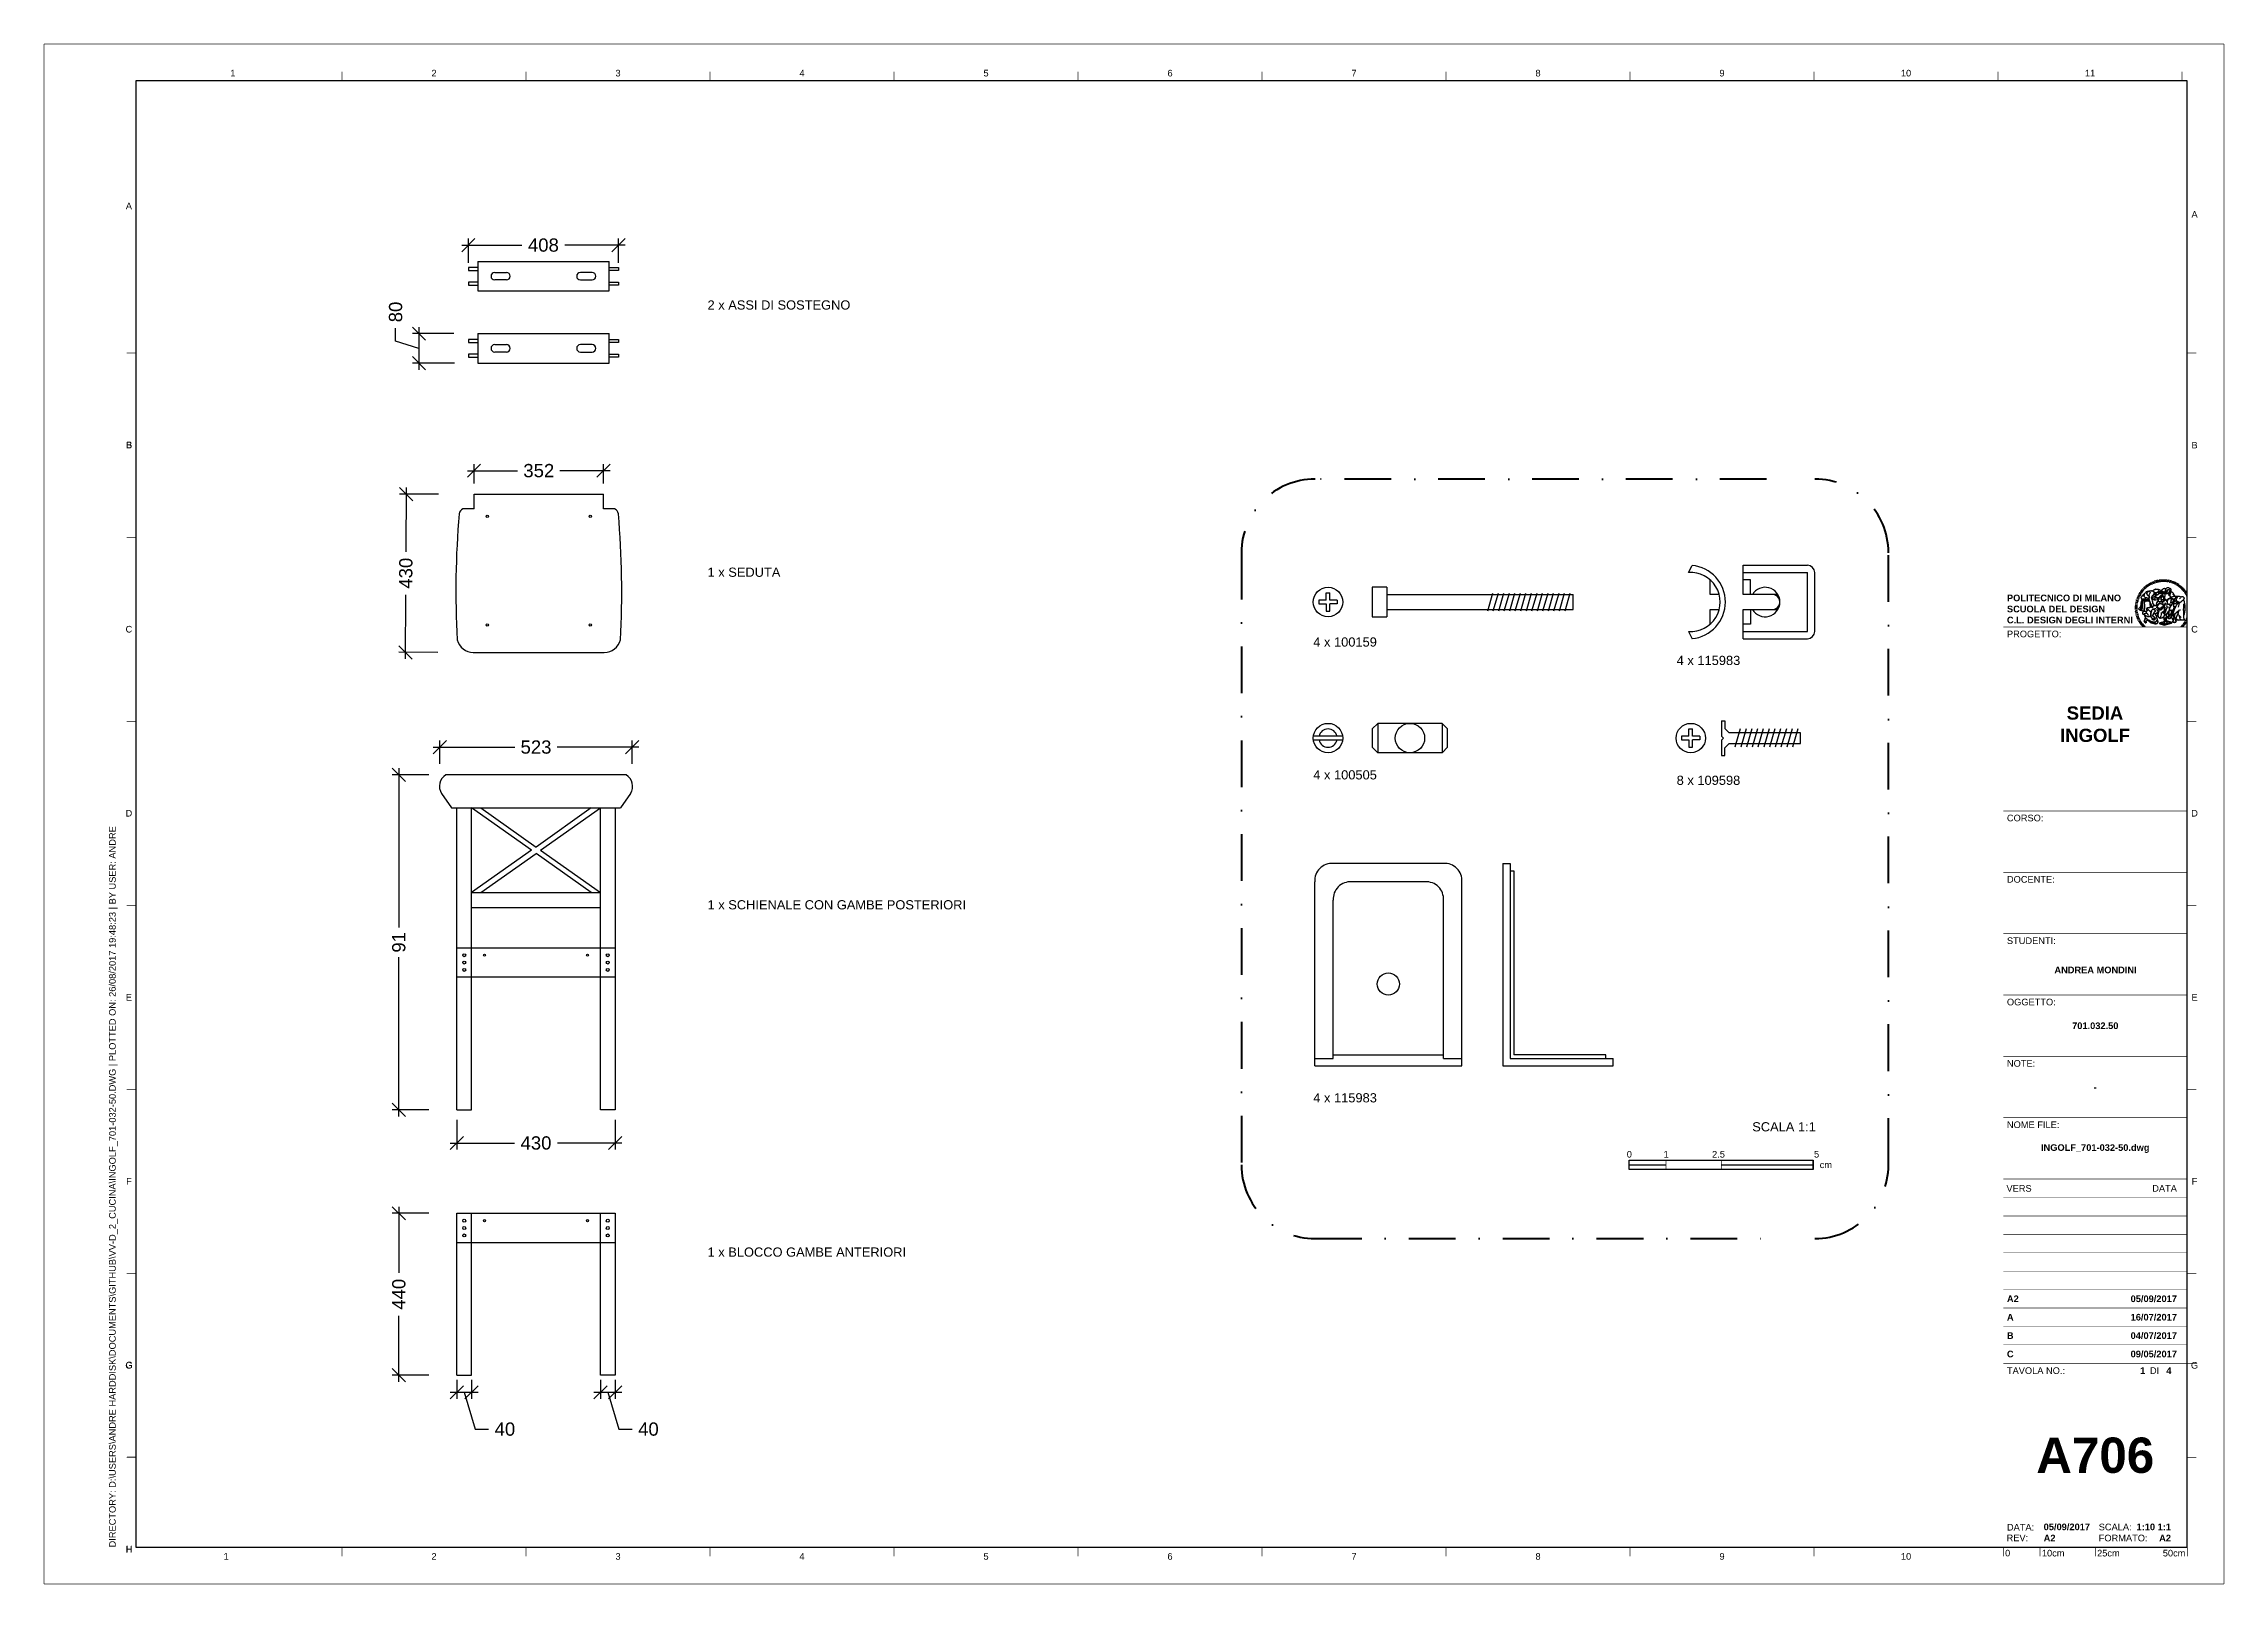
# Paper-space layout '706' of a CAD drawing. Header units: millimetres. Extents: x 0 to 593, y 0 to 419.
# The model-space entities are those that its viewports show. They can reach past a viewport. Long polylines and large blocks are cut down to what shows.
import ezdxf
from ezdxf.enums import TextEntityAlignment as Align

# ---------------------------------------------------------------- set-up
doc = ezdxf.new("R2010")
doc.units = ezdxf.units.MM
doc.set_wipeout_variables(frame=1)
doc.linetypes.add('TRATTOPUNTO', pattern=[25.4, 12.7, -6.35, 0, -6.35])
for name, color, linetype in [('A-ANNO-SYMB', 3, 'Continuous'), ('G-ANNO-LOGO', 3, 'Continuous'), ('G-ANNO-TEXT', 3, 'Continuous'), ('G-ANNO-TTLB', 3, 'Continuous'), ('IF-ANNO SYMB', 3, 'Continuous'), ('Layer1', 1, 'Continuous'), ('Layer2', 8, 'Continuous')]:
    doc.layers.add(name, color=color, linetype=linetype)
doc.layers.add('G-ANNO-NPLT', color=7, linetype='Continuous', plot=False)
doc.layers.get('0').off()
doc.styles.add('ARIAL', font='arial.ttf')
doc.styles.add('ARIAL-BOLD', font='')
doc.styles.add('E-ARIAL', font='arial.ttf')
doc.styles.get("Standard").update_dxf_attribs({"font": 'arial.ttf'})
doc.styles.get('ARIAL-BOLD').set_extended_font_data('Arial', bold=True)
doc.dimstyles.new('TICK_36', dxfattribs={"dimtxt": 3.6, "dimasz": 3.6, "dimexe": 1.8, "dimexo": 1.2, "dimgap": 1.8, "dimtad": 0, "dimdec": 0, "dimzin": 0, "dimdsep": 46, "dimtxsty": 'ARIAL', "dimblk": 'OBLIQUE', "dimcen": 1.8, "dimdle": 1.8, "dimclrd": 256, "dimclrt": 256, "dimadec": 0, "dimazin": 0, "dimtfac": 1, "dimtdec": 0, "dimtmove": 1, "dimatfit": 3, "dimldrblk": 'OPEN90', "dimfxl": 1, "dimtfill": 1, "dimtolj": 1, "dimtzin": 0, "dimarcsym": 0})

psp = doc.layouts.new('706')

# ---------------------------------------------------------------- texts
at = {"layer": 'G-ANNO-TEXT', "style": 'ARIAL'}
for s, p in [('1', (51.438, 410.58)), ('2', (106.089, 410.58)), ('3', (156.089, 410.58)), ('4', (206.089, 410.58)), ('5', (256.089, 410.58)), ('6', (306.089, 410.58)), ('7', (356.089, 410.58)), ('8', (406.089, 410.58)), ('9', (456.089, 410.58)), ('10', (506.089, 410.58)), ('11', (556.089, 410.58)), ('A', (23.174, 374.49)), ('A', (584.486, 372.216)), ('B', (23.174, 309.51)), ('B', (23.267, 309.6)), ('B', (584.486, 309.51)), ('C', (23.174, 259.51)), ('D', (23.174, 209.51)), ('E', (23.174, 159.51)), ('F', (23.174, 109.51)), ('G', (23.174, 59.51)), ('G', (23.267, 59.6)), ('H', (23.174, 9.51)), ('H', (23.267, 9.6)), ('1', (49.581, 7.603)), ('2', (106.089, 7.603)), ('3', (156.089, 7.603)), ('4', (206.089, 7.603)), ('5', (256.089, 7.603)), ('6', (306.089, 7.603)), ('7', (356.089, 7.603)), ('8', (406.089, 7.603)), ('9', (456.089, 7.603)), ('10', (506.089, 7.603))]:
    psp.add_text(s, height=1.8, dxfattribs=at).set_placement(p, align=Align.MIDDLE_CENTER)
at = {"layer": 'G-ANNO-TEXT', "style": 'E-ARIAL'}
psp.add_text('0', height=1.8, dxfattribs=at).set_placement((430.895, 117.763), align=Align.TOP_CENTER)
for s, p in [('1', (440.196, 115.963)), ('2.5', (453.379, 115.963))]:
    psp.add_text(s, height=1.8, dxfattribs=at).set_placement(p)
for s, p in [('5', (482.481, 115.963)), ('cm', (485.976, 113.101))]:
    psp.add_text(s, height=1.8, dxfattribs=at).set_placement(p, align=Align.RIGHT)
at = {"layer": 'G-ANNO-TEXT', "insert": (17.793, 10.041), "char_height": 1.8, "attachment_point": 1, "rotation": 90, "style": 'ARIAL'}
psp.add_mtext_dynamic_manual_height_columns('DIRECTORY: D:\\\\USERS\\\\ANDRE HARDDISK\\\\DOCUMENTS\\\\GITHUB\\\\VV-D_2_CUCINA\\\\INGOLF_701-032-50.DWG | PLOTTED ON: 26/08/2017 19:48:23 | BY USER: ANDRE', width=412.209, gutter_width=9, heights=[0], dxfattribs=at)
at = {"layer": 'IF-ANNO SYMB', "char_height": 2.5, "attachment_point": 1}
for s, width, insert in [('2 x ASSI DI SOSTEGNO{\\fArial|b1|i0|c0|p34; }', 83.23774, (180.413, 348.846)), ('1 x SEDUTA{\\fArial|b1|i0|c0|p34; }', 83.23774, (180.413, 276.243)), ('4 x 100159', 83.23774, (345.012, 257.283)), ('4 x 115983', 83.23774, (443.76, 252.277)), ('4 x 100505', 83.23774, (345.012, 221.191)), ('8 x 109598', 83.23774, (443.76, 219.711)), ('1 x SCHIENALE CON GAMBE POSTERIORI{\\fArial|b1|i0|c0|p34; }', 92.00489, (180.413, 185.885)), ('4 x 115983', 83.23774, (345.012, 133.449)), ('SCALA 1:1', 83.23774, (464.293, 125.571)), ('1 x BLOCCO GAMBE ANTERIORI{\\fArial|b1|i0|c0|p34; }', 83.23774, (180.413, 91.532))]:
    psp.add_mtext_dynamic_manual_height_columns(s, width=width, gutter_width=12.5, heights=[0], dxfattribs=dict(at, insert=insert))

msp = doc.modelspace()

# ---------------------------------------------------------------- blocks, each defined once
blk = doc.blocks.new('logoPolimi')
for p, q in [((-1.49, 1.84), (-1.36, 1.68)), ((-1.41, 1.91), (-1.28, 1.74)), ((-1.32, 1.97), (-1.2, 1.8)), ((-1.22, 2.03), (-1.11, 1.85)), ((-1.13, 2.09), (-1.03, 1.9)), ((-1.03, 2.14), (-0.94, 1.95)), ((-0.93, 2.18), (-0.84, 1.99)), ((-0.83, 2.22), (-0.75, 2.03)), ((-0.72, 2.26), (-0.66, 2.06)), ((-0.61, 2.29), (-0.56, 2.09)), ((-0.51, 2.32), (-0.46, 2.11)), ((-0.4, 2.34), (-0.36, 2.13)), ((-0.29, 2.35), (-0.26, 2.14)), ((-0.18, 2.36), (-0.16, 2.15)), ((-0.07, 2.37), (-0.06, 2.16)), ((0.04, 2.37), (0.04, 2.16)), ((0.15, 2.36), (0.14, 2.16)), ((0.26, 2.36), (0.24, 2.15)), ((0.37, 2.34), (0.34, 2.13)), ((0.48, 2.32), (0.44, 2.12)), ((0.59, 2.3), (0.54, 2.09)), ((0.69, 2.27), (0.63, 2.07)), ((0.8, 2.23), (0.73, 2.03)), ((0.9, 2.19), (0.82, 2)), ((1, 2.15), (0.91, 1.96)), ((1.1, 2.1), (1, 1.91)), ((1.2, 2.04), (1.09, 1.86)), ((1.29, 1.99), (1.18, 1.81)), ((1.38, 1.92), (1.26, 1.75)), ((1.47, 1.86), (1.34, 1.69)), ((-2.37, 0.12), (-2.16, 0.11)), ((-2.37, 0.01), (-2.16, 0.01)), ((-2.36, 0.23), (-2.15, 0.21)), ((-2.35, 0.34), (-2.14, 0.31)), ((-2.33, 0.45), (-2.12, 0.41)), ((-2.3, 0.55), (-2.1, 0.51)), ((-2.28, 0.66), (-2.07, 0.6)), ((-2.24, 0.77), (-2.04, 0.7)), ((-2.2, 0.87), (-2.01, 0.79)), ((-2.16, 0.97), (-1.97, 0.89)), ((-2.11, 1.07), (-1.93, 0.98)), ((-2.06, 1.17), (-1.88, 1.07)), ((-2.01, 1.26), (-1.83, 1.15)), ((-1.94, 1.36), (-1.77, 1.24)), ((-1.88, 1.45), (-1.71, 1.32)), ((-1.84, 0.03), (-1.82, 0.35)), ((-1.81, 1.53), (-1.65, 1.4)), ((-1.74, 1.61), (-1.58, 1.47)), ((-1.73, 0.59), (-1.73, 0.59)), ((-1.73, 0.59), (-1.73, 0.59)), ((-1.66, 1.69), (-1.51, 1.54)), ((-1.65, 0.57), (-1.65, 0.57)), ((-1.59, 1.12), (-1.59, 1.12)), ((-1.58, 1.77), (-1.44, 1.61)), ((-1.51, 0.55), (-1.51, 0.55)), ((-1.51, 0.55), (-1.51, 0.55)), ((-1.31, 0.79), (-1.21, 0.75)), ((-1.21, 0.75), (-1.31, 0.79)), ((-1.21, 0.75), (-1.31, 0.79)), ((-1.21, 0.75), (-1.21, 0.75)), ((-1.21, 0.75), (-1.21, 0.75)), ((-1.19, 0.76), (-1.19, 0.76)), ((-1.19, 0.76), (-1.19, 0.76)), ((-1.17, 0.99), (-1.18, 0.99)), ((-1.18, 0.99), (-1.17, 0.99)), ((-1.16, 0.57), (-1.16, 0.57)), ((-1.16, 0.57), (-1.16, 0.57)), ((-1.1, 0.01), (-0.99, 0.06)), ((-0.99, 0.06), (-1.1, 0.01)), ((-0.99, 0.06), (-1.1, 0.01)), ((-0.99, 0.06), (-0.99, 0.06)), ((-0.99, 0.06), (-0.99, 0.06)), ((-0.97, 0.79), (-0.98, 0.79)), ((-0.89, 0.84), (-0.97, 0.79)), ((-0.97, 0.79), (-0.89, 0.84)), ((-0.96, 1.41), (-0.96, 1.41)), ((-0.96, 1.41), (-0.96, 1.41)), ((-0.89, 0.84), (-0.82, 0.87)), ((-0.82, 0.87), (-0.89, 0.84)), ((-0.89, 0.84), (-0.82, 0.87)), ((-0.88, 0.83), (-0.89, 0.84)), ((-0.85, 1.39), (-0.85, 1.39)), ((-0.85, 1.39), (-0.85, 1.39)), ((-0.84, 0.14), (-0.84, 0.14)), ((-0.77, 1.08), (-0.78, 1.08)), ((-0.78, 1.08), (-0.77, 1.08)), ((-0.61, 1.12), (-0.77, 1.08)), ((-0.77, 1.08), (-0.61, 1.12)), ((-0.77, 1.08), (-0.61, 1.12)), ((-0.75, 1.3), (-0.76, 1.29)), ((-0.76, 1.29), (-0.75, 1.3)), ((-0.65, 0.99), (-0.7, 0.96)), ((-0.69, 0.18), (-0.68, 0.18)), ((-0.66, 0.93), (-0.66, 0.93)), ((-0.66, 0.93), (-0.64, 0.93)), ((-0.66, 0.93), (-0.66, 0.93)), ((-0.66, 0.93), (-0.66, 0.93)), ((-0.63, 1.01), (-0.63, 1.01)), ((-0.63, 1.01), (-0.62, 1.01)), ((-0.63, 0.66), (-0.63, 0.66)), ((-0.6, 1.12), (-0.61, 1.12)), ((-0.61, 1.12), (-0.6, 1.12)), ((-0.61, 1.12), (-0.6, 1.12)), ((-0.61, 0.86), (-0.57, 0.85)), ((-0.57, 0.85), (-0.61, 0.86)), ((-0.61, 0.86), (-0.57, 0.85)), ((-0.53, 1.08), (-0.6, 1.12)), ((-0.6, 1.12), (-0.6, 1.11)), ((-0.6, 1.12), (-0.53, 1.08)), ((-0.57, 0.8), (-0.59, 0.8)), ((-0.57, 0.85), (-0.53, 0.84)), ((-0.57, 0.85), (-0.57, 0.85)), ((-0.57, 0.85), (-0.57, 0.85)), ((-0.57, 0.85), (-0.53, 0.84)), ((-0.56, 0.29), (-0.49, 0.48)), ((-0.56, 0.14), (-0.56, 0.29)), ((-0.5, 0.11), (-0.56, 0.14)), ((-0.53, 0.84), (-0.51, 0.84)), ((-0.53, 0.84), (-0.51, 0.84)), ((-0.53, 0.84), (-0.53, 0.84)), ((-0.51, 0.11), (-0.51, 0.11)), ((-0.51, 0.11), (-0.51, 0.11)), ((-0.34, 0.33), (-0.5, 0.11)), ((-0.49, 0.48), (-0.41, 0.55)), ((-0.42, 0.8), (-0.47, 0.79)), ((-0.42, 0.8), (-0.47, 0.79)), ((-0.47, 0.79), (-0.45, 0.76)), ((-0.47, 0.79), (-0.45, 0.76)), ((-0.45, 1.14), (-0.42, 1.11)), ((-0.42, 1.26), (-0.36, 1.22)), ((-0.41, 0.55), (-0.34, 0.49)), ((-0.4, 1.37), (-0.38, 1.38)), ((-0.39, 1.37), (-0.4, 1.37)), ((-0.35, 1.33), (-0.4, 1.37)), ((-0.39, 1.24), (-0.4, 1.23)), ((-0.38, 1.14), (-0.38, 1.14)), ((-0.34, 0.49), (-0.09, 0.48)), ((-0.16, 0.32), (-0.34, 0.33)), ((-0.14, 0.32), (-0.31, 0.34)), ((-0.28, 1.3), (-0.29, 1.3)), ((-0.28, 1.3), (-0.28, 1.3)), ((-0.16, 1.24), (-0.16, 1.25)), ((-0.16, 1.25), (-0.16, 1.25)), ((-0.16, 0.49), (-0.14, 0.64)), ((-0.06, 0.27), (-0.16, 0.32)), ((-0.1, 0.88), (-0.09, 0.87)), ((-0.08, 1.37), (-0.08, 1.38)), ((-0.08, 1.23), (-0.05, 1.21)), ((-0.05, 1.21), (-0.08, 1.23)), ((-0.08, 1.23), (-0.05, 1.21)), ((-0.03, 0.26), (-0.06, 0.27)), ((-0.05, 1.21), (-0.04, 1.21)), ((-0.04, 1.21), (-0.05, 1.21)), ((-0.04, 1.21), (-0.04, 1.21)), ((-0.04, 1.21), (-0.04, 1.21)), ((-0.04, 0.48), (-0.03, 0.26)), ((0.03, 1.15), (0.03, 1.15)), ((0.03, 0.66), (0.03, 0.67)), ((0.07, 0.58), (0.07, 0.57)), ((0.1, 1.18), (0.1, 1.18)), ((0.1, 0.84), (0.1, 0.84)), ((0.13, 1.32), (0.17, 1.19)), ((0.14, 0.71), (0.34, 0.65)), ((0.31, 0.56), (0.17, 0.63)), ((0.27, 1.61), (0.27, 1.61)), ((0.27, 1.61), (0.27, 1.61)), ((0.27, 1.61), (0.27, 1.61)), ((0.29, 1.29), (0.29, 1.29)), ((0.29, 1.29), (0.29, 1.29)), ((0.29, 1.29), (0.29, 1.29)), ((0.29, 1.29), (0.29, 1.29)), ((0.33, 0.49), (0.34, 0.49)), ((0.33, 0.03), (0.35, 0.03)), ((0.33, 0.03), (0.35, 0.03)), ((0.34, 0.65), (0.34, 0.64)), ((0.35, 0.03), (0.57, 0.06)), ((0.35, 0.03), (0.57, 0.06)), ((0.35, 0.03), (0.35, 0.03)), ((0.35, 0.03), (0.35, 0.03)), ((0.38, 1.36), (0.37, 1.35)), ((0.38, 0.34), (0.37, 0.34)), ((0.38, 0.34), (0.38, 0.34)), ((0.43, 0.67), (0.39, 0.64)), ((0.49, 1.05), (0.51, 1.13)), ((0.51, 1.13), (0.49, 1.05)), ((0.49, 1.05), (0.51, 1.13)), ((0.51, 1.31), (0.5, 1.29)), ((0.51, 1.13), (0.52, 1.23)), ((0.52, 1.23), (0.51, 1.23)), ((0.51, 1.23), (0.52, 1.23)), ((0.52, 1.23), (0.51, 1.13)), ((0.51, 1.13), (0.52, 1.23)), ((0.52, 1.24), (0.6, 1.37)), ((0.52, 1.23), (0.6, 1.36)), ((0.6, 1.36), (0.52, 1.23)), ((0.52, 1.23), (0.52, 1.23)), ((0.52, 1.23), (0.52, 1.24)), ((0.52, 1.23), (0.52, 1.23)), ((0.55, 1.07), (0.53, 1.06)), ((0.53, 1.04), (0.53, 1.06)), ((0.53, 1.05), (0.53, 1.04)), ((0.54, 0.3), (0.63, 0.32)), ((0.54, -0.08), (0.61, 0.06)), ((0.61, 0.06), (0.54, -0.08)), ((0.54, -0.08), (0.61, 0.06)), ((0.56, 0.19), (0.59, 0.21)), ((0.57, 1.07), (0.57, 1.07)), ((0.57, 1.07), (0.57, 1.07)), ((0.57, 1.07), (0.57, 1.07)), ((0.57, 1.07), (0.57, 1.07)), ((0.57, 1.07), (0.57, 1.07)), ((0.57, 1.07), (0.57, 1.07)), ((0.57, 1.07), (0.57, 1.07)), ((0.58, 0.3), (0.59, 0.29)), ((0.59, 0.78), (0.59, 0.79)), ((0.59, 0.79), (0.59, 0.79)), ((0.59, 0.79), (0.59, 0.79)), ((0.59, 0.79), (0.59, 0.78)), ((0.61, 0.06), (0.6, 0.07)), ((0.6, 0.07), (0.61, 0.06)), ((0.61, 0.06), (0.61, 0.07)), ((0.62, 0.21), (0.65, 0.22)), ((0.64, 1.37), (0.65, 1.37)), ((0.69, 0.86), (0.68, 0.86)), ((0.68, 0.86), (0.69, 0.86)), ((0.68, 0.76), (0.68, 0.76)), ((0.76, 0.26), (0.76, 0.26)), ((0.82, 0.35), (0.84, 0.36)), ((0.82, 0.35), (0.82, 0.35)), ((0.84, 0.36), (0.84, 0.37)), ((0.85, 0.34), (1.05, 0.35)), ((0.93, 1.05), (0.93, 1.05)), ((0.93, 1.05), (0.93, 1.05)), ((0.93, 1.05), (0.93, 1.04)), ((0.93, 1.05), (0.93, 1.05)), ((0.97, 0.66), (0.96, 0.66)), ((1.01, 0.97), (0.98, 0.96)), ((1.17, 0.96), (1.17, 0.95)), ((1.17, 0.95), (1.17, 0.95)), ((1.34, 0.37), (1.26, 0.04)), ((1.27, 0.37), (1.27, 0.38)), ((1.28, 0.95), (1.28, 0.95)), ((1.37, 0.73), (1.46, 0.81)), ((1.41, 0.4), (1.41, 0.41)), ((1.56, 1.79), (1.42, 1.63)), ((1.64, 1.71), (1.49, 1.56)), ((1.49, 0.9), (1.57, 0.92)), ((1.72, 1.63), (1.56, 1.49)), ((1.67, 0.6), (1.57, 0.53)), ((1.79, 1.55), (1.63, 1.41)), ((1.86, 1.47), (1.7, 1.34)), ((1.93, 1.38), (1.76, 1.26)), ((1.99, 1.29), (1.81, 1.17)), ((2.05, 1.19), (1.87, 1.09)), ((2.1, 1.1), (1.92, 1)), ((2.15, 1), (1.96, 0.91)), ((2.19, 0.9), (2, 0.82)), ((2.23, 0.79), (2.04, 0.72)), ((2.27, 0.69), (2.07, 0.63)), ((2.3, 0.58), (2.09, 0.53)), ((2.32, 0.47), (2.12, 0.43)), ((2.34, 0.37), (2.13, 0.33)), ((2.36, 0.26), (2.15, 0.23)), ((2.37, 0.15), (2.16, 0.13)), ((2.37, 0.04), (2.16, 0.03)), ((-2.37, -0.1), (-2.16, -0.09)), ((-2.36, -0.21), (-2.15, -0.19)), ((-2.35, -0.32), (-2.14, -0.29)), ((-2.33, -0.43), (-2.12, -0.39)), ((-2.31, -0.54), (-2.1, -0.49)), ((-2.28, -0.65), (-2.08, -0.59)), ((-2.25, -0.75), (-2.05, -0.69)), ((-2.21, -0.86), (-2.02, -0.78)), ((-2.17, -0.96), (-1.98, -0.87)), ((-2.12, -1.06), (-1.93, -0.96)), ((-2.07, -1.16), (-1.89, -1.05)), ((-2.04, -0.15), (-1.97, -0.2)), ((-2.01, -1.25), (-1.84, -1.14)), ((-1.95, -1.34), (-1.78, -1.22)), ((-1.89, -1.43), (-1.72, -1.31)), ((-1.82, -1.52), (-1.66, -1.38)), ((-1.75, -1.6), (-1.59, -1.46)), ((-1.67, -1.68), (-1.52, -1.53)), ((-1.58, -0.12), (-1.6, -0.18)), ((-1.6, -0.18), (-1.58, -0.28)), ((-1.57, -0.54), (-1.59, -0.54)), ((-1.59, -0.54), (-1.59, -0.54)), ((-1.59, -1.76), (-1.45, -1.6)), ((-1.56, -0.32), (-1.56, -0.31)), ((-1.56, -0.31), (-1.56, -0.31)), ((-1.53, -0.65), (-1.53, -0.65)), ((-1.53, -0.65), (-1.53, -0.65)), ((-1.51, -1.83), (-1.37, -1.67)), ((-1.48, -0.86), (-1.48, -0.85)), ((-1.42, -0.37), (-1.42, -0.37)), ((-1.42, -1.9), (-1.29, -1.73)), ((-1.38, -0.46), (-1.38, -0.46)), ((-1.33, -1.96), (-1.21, -1.79)), ((-1.31, -0.24), (-1.31, -0.23)), ((-1.31, -0.23), (-1.31, -0.24)), ((-1.23, -0.19), (-1.23, -0.19)), ((-1.23, -0.19), (-1.23, -0.19)), ((-1.23, -0.19), (-1.23, -0.19)), ((-1.23, -0.19), (-1.23, -0.19)), ((-1.01, -0.39), (-1.02, -0.39)), ((-1.02, -0.39), (-1.01, -0.39)), ((-1.02, -0.7), (-1.02, -0.7)), ((-1.02, -0.7), (-1.02, -0.7)), ((-1.02, -0.7), (-1.02, -0.7)), ((-0.79, -0.51), (-0.83, -0.58)), ((-0.83, -0.58), (-0.79, -0.51)), ((-0.83, -0.58), (-0.79, -0.51)), ((-0.78, -1.05), (-0.83, -0.94)), ((-0.83, -0.94), (-0.78, -1.05)), ((-0.83, -0.94), (-0.83, -0.94)), ((-0.83, -0.94), (-0.78, -1.05)), ((-0.82, -1.23), (-0.82, -1.23)), ((-0.82, -1.23), (-0.77, -1.23)), ((-0.77, -1.23), (-0.82, -1.23)), ((-0.82, -1.23), (-0.82, -1.23)), ((-0.77, -1.23), (-0.82, -1.23)), ((-0.75, -0.96), (-0.8, -0.89)), ((-0.8, -0.89), (-0.79, -0.92)), ((-0.79, -0.92), (-0.8, -0.89)), ((-0.8, -0.89), (-0.75, -0.96)), ((-0.79, -0.92), (-0.8, -0.89)), ((-0.8, -0.89), (-0.8, -0.89)), ((-0.8, -0.89), (-0.75, -0.96)), ((-0.79, -0.92), (-0.78, -0.95)), ((-0.78, -0.95), (-0.79, -0.92)), ((-0.78, -0.95), (-0.79, -0.92)), ((-0.77, -0.49), (-0.78, -0.48)), ((-0.78, -0.48), (-0.77, -0.49)), ((-0.78, -0.95), (-0.76, -1)), ((-0.76, -1), (-0.78, -0.95)), ((-0.76, -1), (-0.78, -0.95)), ((-0.71, -0.89), (-0.75, -0.87)), ((-0.75, -0.87), (-0.71, -0.89)), ((-0.75, -0.87), (-0.71, -0.89)), ((-0.72, -1.01), (-0.75, -0.96)), ((-0.75, -0.96), (-0.72, -1.01)), ((-0.75, -0.96), (-0.72, -1.01)), ((-0.64, -0.93), (-0.71, -0.89)), ((-0.71, -0.89), (-0.64, -0.93)), ((-0.71, -0.89), (-0.64, -0.93)), ((-0.66, -0.53), (-0.66, -0.53)), ((-0.66, -0.53), (-0.66, -0.53)), ((-0.66, -0.53), (-0.66, -0.53)), ((-0.39, -0.81), (-0.51, -0.69)), ((-0.51, -1.04), (-0.5, -1.04)), ((-0.48, -0.42), (-0.48, -0.42)), ((-0.48, -0.42), (-0.48, -0.42)), ((-0.48, -0.42), (-0.48, -0.42)), ((-0.41, -0.51), (-0.41, -0.51)), ((-0.38, -0.05), (-0.39, -0.12)), ((-0.39, -0.12), (-0.37, -0.1)), ((-0.35, -0.14), (-0.37, -0.08)), ((-0.37, -0.09), (-0.37, -0.09)), ((-0.33, -0.12), (-0.35, -0.14)), ((-0.32, -0.14), (-0.35, -0.14)), ((-0.35, -0.18), (-0.34, -0.22)), ((-0.34, -0.08), (-0.29, -0.16)), ((-0.34, -0.22), (-0.34, -0.22)), ((-0.27, -0.17), (-0.32, -0.14)), ((-0.25, -0.91), (-0.26, -0.9)), ((-0.26, -1.29), (0.1, -1.2)), ((0.1, -1.2), (-0.26, -1.29)), ((0.08, -1.4), (-0.26, -1.29)), ((-0.26, -1.29), (0.08, -1.4)), ((-0.26, -1.38), (-0.26, -1.29)), ((-0.26, -1.29), (-0.26, -1.29)), ((-0.26, -1.29), (-0.26, -1.38)), ((-0.26, -1.29), (0.08, -1.4)), ((-0.26, -1.29), (-0.26, -1.29)), ((0.08, -1.49), (-0.26, -1.38)), ((-0.26, -1.38), (0.09, -1.49)), ((-0.14, -0.15), (-0.16, -0.13)), ((-0.11, -0.04), (-0.12, -0.05)), ((-0.04, -0.41), (-0.01, -0.44)), ((-0.01, -0.44), (-0.04, -0.41)), ((-0.04, -0.41), (-0.01, -0.44)), ((0.07, -0.84), (0.07, -0.84)), ((0.07, -0.84), (0.07, -0.84)), ((0.1, -1.2), (0.08, -1.32)), ((0.08, -1.32), (0.13, -1.2)), ((0.08, -1.4), (0.72, -1.22)), ((0.72, -1.22), (0.08, -1.4)), ((0.08, -1.4), (0.72, -1.22)), ((0.72, -1.31), (0.08, -1.49)), ((0.08, -1.44), (0.08, -1.4)), ((0.08, -1.4), (0.08, -1.44)), ((0.08, -1.4), (0.08, -1.49)), ((0.08, -1.49), (0.08, -1.44)), ((0.08, -1.44), (0.08, -1.44)), ((0.08, -1.44), (0.08, -1.45)), ((0.08, -1.45), (0.08, -1.46)), ((0.08, -1.46), (0.08, -1.49)), ((0.1, -1.01), (0.09, -0.86)), ((0.1, -1.01), (0.09, -0.86)), ((0.09, -1.49), (0.72, -1.31)), ((0.1, -1.2), (0.12, -1.04)), ((0.12, -1.04), (0.1, -1.2)), ((0.13, -1.2), (0.1, -1.2)), ((0.1, -1.2), (0.13, -1.2)), ((0.13, -1.2), (0.1, -1.2)), ((0.1, -1.2), (0.1, -1.2)), ((0.11, -0.44), (0.11, -0.44)), ((0.11, -0.44), (0.11, -0.44)), ((0.12, -0.21), (0.12, -0.21)), ((0.12, -0.21), (0.12, -0.21)), ((0.12, -0.21), (0.12, -0.21)), ((0.12, -0.21), (0.12, -0.21)), ((0.12, -0.21), (0.12, -0.21)), ((0.12, -0.21), (0.12, -0.21)), ((0.12, -0.21), (0.12, -0.21)), ((0.12, -0.21), (0.12, -0.21)), ((0.12, -0.21), (0.12, -0.21)), ((0.12, -0.21), (0.12, -0.21)), ((0.12, -0.21), (0.12, -0.21)), ((0.12, -0.21), (0.12, -0.21)), ((0.12, -0.21), (0.12, -0.21)), ((0.12, -0.56), (0.14, -0.53)), ((0.14, -0.53), (0.12, -0.56)), ((0.12, -0.56), (0.14, -0.53)), ((0.12, -1.04), (0.12, -1.04)), ((0.12, -1.04), (0.12, -1.04)), ((0.12, -1.04), (0.12, -1.04)), ((0.21, -0.99), (0.13, -1.2)), ((0.13, -1.2), (0.21, -0.99)), ((0.36, -1.14), (0.13, -1.2)), ((0.13, -1.2), (0.26, -1.17)), ((0.14, -0.53), (0.16, -0.49)), ((0.16, -0.49), (0.14, -0.53)), ((0.14, -0.53), (0.16, -0.49)), ((0.16, -0.49), (0.16, -0.49)), ((0.16, -0.49), (0.16, -0.49)), ((0.28, -1.19), (0.21, -0.99)), ((0.21, -0.99), (0.31, -1.27)), ((0.24, -0.17), (0.24, -0.16)), ((0.24, -0.16), (0.24, -0.17)), ((0.25, -0.84), (0.25, -0.88)), ((0.25, -0.88), (0.25, -0.84)), ((0.25, -0.88), (0.25, -0.84)), ((0.25, -0.88), (0.29, -1.17)), ((0.26, -0.88), (0.25, -0.88)), ((0.31, -1.27), (0.25, -0.88)), ((0.26, -1.17), (0.28, -1.16)), ((0.28, -1.16), (0.36, -1.14)), ((0.29, -1.17), (0.28, -1.19)), ((0.36, -1.14), (0.72, -1.22)), ((0.72, -1.22), (0.36, -1.14)), ((0.49, -0.31), (0.49, -0.31)), ((0.49, -0.31), (0.49, -0.31)), ((0.5, -0.27), (0.5, -0.27)), ((0.51, -0.27), (0.51, -0.27)), ((0.72, -0.81), (0.75, -0.89)), ((0.72, -1.22), (0.72, -1.31)), ((0.72, -1.31), (0.72, -1.22)), ((0.74, -0.23), (0.74, -0.23)), ((0.74, -0.23), (0.75, -0.24)), ((0.75, -0.23), (0.75, -0.23)), ((0.86, -0.25), (0.82, -0.34)), ((0.87, -0.22), (0.86, -0.23)), ((0.87, -0.22), (0.86, -0.25)), ((0.96, -0.58), (0.96, -0.57)), ((1.05, -1.05), (1.04, -1.05)), ((1.28, -2), (1.17, -1.82)), ((1.37, -1.93), (1.25, -1.76)), ((1.31, -0.27), (1.3, -0.26)), ((1.3, -0.26), (1.3, -0.26)), ((1.3, -0.26), (1.3, -0.26)), ((1.3, -0.26), (1.31, -0.27)), ((1.3, -0.26), (1.3, -0.26)), ((1.46, -1.87), (1.33, -1.7)), ((1.54, -1.8), (1.41, -1.64)), ((1.63, -1.72), (1.48, -1.57)), ((1.71, -1.65), (1.55, -1.5)), ((1.78, -1.57), (1.62, -1.43)), ((1.85, -1.48), (1.69, -1.35)), ((1.92, -1.39), (1.75, -1.27)), ((1.98, -1.3), (1.81, -1.19)), ((2.04, -1.21), (1.86, -1.1)), ((2.09, -1.11), (1.91, -1.01)), ((2.14, -1.01), (1.95, -0.92)), ((2.19, -0.91), (1.99, -0.83)), ((2.23, -0.81), (2.03, -0.74)), ((2.26, -0.7), (2.06, -0.64)), ((2.29, -0.6), (2.09, -0.55)), ((2.32, -0.49), (2.11, -0.45)), ((2.34, -0.38), (2.13, -0.35)), ((2.35, -0.27), (2.15, -0.25)), ((2.37, -0.08), (2.16, -0.07)), ((2.36, -0.16), (2.16, -0.15)), ((-1.24, -2.02), (-1.13, -1.84)), ((-1.14, -2.08), (-1.04, -1.89)), ((-1.04, -2.13), (-0.95, -1.94)), ((-0.94, -2.18), (-0.86, -1.98)), ((-0.84, -2.22), (-0.77, -2.02)), ((-0.74, -2.25), (-0.67, -2.05)), ((-0.63, -2.29), (-0.57, -2.08)), ((-0.52, -2.31), (-0.48, -2.11)), ((-0.42, -2.33), (-0.38, -2.13)), ((-0.31, -2.35), (-0.28, -2.14)), ((-0.2, -2.36), (-0.18, -2.15)), ((-0.09, -2.37), (-0.08, -2.16)), ((0.03, -2.37), (0.02, -2.16)), ((0.14, -2.37), (0.12, -2.16)), ((0.25, -2.36), (0.22, -2.15)), ((0.35, -2.34), (0.32, -2.14)), ((0.46, -2.32), (0.42, -2.12)), ((0.57, -2.3), (0.52, -2.1)), ((0.68, -2.27), (0.62, -2.07)), ((0.78, -2.24), (0.71, -2.04)), ((0.89, -2.2), (0.81, -2)), ((0.99, -2.15), (0.9, -1.96)), ((1.09, -2.11), (0.99, -1.92)), ((1.19, -2.05), (1.08, -1.87))]:
    blk.add_line(p, q)
for points in [[(-1.9, 0.12), (-1.94, 0.02), (-2.05, -0.09), (-2.05, -0.09)], [(-1.86, 0.38), (-1.86, 0.38), (-1.87, 0.19), (-1.9, 0.12)], [(-1.76, 0.6), (-1.76, 0.6), (-1.84, 0.57), (-1.86, 0.38)], [(-1.86, -0.04), (-1.84, 0.02), (-1.84, 0.03), (-1.84, 0.03)], [(-1.82, 0.78), (-1.83, 0.8), (-1.85, 0.86), (-1.83, 0.88)], [(-1.82, 0.78), (-1.83, 0.8), (-1.85, 0.86), (-1.83, 0.88)], [(-1.83, 0.88), (-1.81, 0.9), (-1.76, 0.96), (-1.76, 0.96)], [(-1.83, 0.88), (-1.81, 0.9), (-1.76, 0.96), (-1.76, 0.96)], [(-1.76, 0.6), (-1.83, 0.7), (-1.78, 0.74), (-1.78, 0.74)], [(-1.78, 0.74), (-1.79, 0.74), (-1.83, 0.7), (-1.76, 0.6)], [(-1.78, 0.74), (-1.8, 0.76), (-1.81, 0.78), (-1.82, 0.78)], [(-1.78, 0.74), (-1.8, 0.76), (-1.81, 0.78), (-1.82, 0.78)], [(-1.82, 0.35), (-1.81, 0.5), (-1.73, 0.59), (-1.73, 0.59)], [(-1.82, -0.19), (-1.73, -0.07), (-1.75, 0.14), (-1.75, 0.3)], [(-1.75, 0.33), (-1.75, 0.17), (-1.73, -0.05), (-1.8, -0.17)], [(-1.78, 0.74), (-1.75, 0.72), (-1.72, 0.69), (-1.68, 0.7)], [(-1.68, 0.7), (-1.72, 0.69), (-1.75, 0.72), (-1.78, 0.74)], [(-1.68, 0.7), (-1.72, 0.69), (-1.75, 0.72), (-1.78, 0.74)], [(-1.78, 0.74), (-1.78, 0.74), (-1.78, 0.74), (-1.78, 0.74)], [(-1.76, 0.96), (-1.68, 1.1), (-1.59, 1.12), (-1.59, 1.12)], [(-1.76, 0.96), (-1.68, 1.1), (-1.6, 1.12), (-1.6, 1.12)], [(-1.73, 0.59), (-1.74, 0.59), (-1.75, 0.6), (-1.76, 0.6)], [(-1.73, 0.59), (-1.74, 0.59), (-1.75, 0.6), (-1.76, 0.6)], [(-1.75, 0.3), (-1.76, 0.47), (-1.65, 0.57), (-1.65, 0.57)], [(-1.65, 0.57), (-1.65, 0.57), (-1.76, 0.5), (-1.75, 0.33)], [(-1.65, 0.57), (-1.68, 0.58), (-1.7, 0.58), (-1.73, 0.59)], [(-1.65, 0.57), (-1.68, 0.58), (-1.7, 0.58), (-1.73, 0.59)], [(-1.5, 0.71), (-1.53, 0.74), (-1.61, 0.71), (-1.68, 0.7)], [(-1.68, 0.7), (-1.61, 0.71), (-1.53, 0.73), (-1.5, 0.71)], [(-1.5, 0.71), (-1.53, 0.73), (-1.61, 0.71), (-1.68, 0.7)], [(-1.51, 0.55), (-1.56, 0.56), (-1.61, 0.56), (-1.65, 0.57)], [(-1.65, 0.57), (-1.61, 0.56), (-1.56, 0.56), (-1.51, 0.55)], [(-1.51, 0.55), (-1.56, 0.56), (-1.61, 0.56), (-1.65, 0.57)], [(-1.59, 1.12), (-1.6, 1.06), (-1.61, 0.99), (-1.61, 0.97)], [(-1.61, 0.97), (-1.61, 0.99), (-1.6, 1.06), (-1.59, 1.12)], [(-1.61, 0.97), (-1.61, 0.99), (-1.6, 1.06), (-1.59, 1.12)], [(-1.61, 0.97), (-1.61, 0.95), (-1.56, 0.88), (-1.54, 0.87)], [(-1.54, 0.87), (-1.56, 0.88), (-1.61, 0.95), (-1.61, 0.97)], [(-1.54, 0.87), (-1.56, 0.88), (-1.61, 0.96), (-1.61, 0.97)], [(-1.59, 1.12), (-1.59, 1.13), (-1.59, 1.15), (-1.58, 1.16)], [(-1.59, 1.12), (-1.59, 1.13), (-1.59, 1.15), (-1.58, 1.16)], [(-1.58, 1.16), (-1.57, 1.21), (-1.52, 1.23), (-1.49, 1.25)], [(-1.58, 1.16), (-1.57, 1.21), (-1.52, 1.23), (-1.49, 1.25)], [(-1.58, 0.36), (-1.58, 0.48), (-1.51, 0.55), (-1.51, 0.55)], [(-1.51, 0.55), (-1.51, 0.55), (-1.58, 0.48), (-1.58, 0.36)], [(-1.51, 0.55), (-1.51, 0.55), (-1.58, 0.48), (-1.58, 0.36)], [(-1.55, 0.04), (-1.55, 0.08), (-1.58, 0.25), (-1.58, 0.36)], [(-1.58, 0.36), (-1.58, 0.25), (-1.55, 0.08), (-1.55, 0.04)], [(-1.58, 0.36), (-1.58, 0.25), (-1.55, 0.08), (-1.55, 0.04)], [(-1.58, -0.12), (-1.57, -0.06), (-1.55, 0.02), (-1.55, 0.04)], [(-1.55, 0.04), (-1.55, 0.02), (-1.57, -0.06), (-1.58, -0.12)], [(-1.55, 0.04), (-1.55, 0.02), (-1.56, -0.04), (-1.57, -0.1)], [(-1.54, 0.87), (-1.52, 0.85), (-1.47, 0.83), (-1.44, 0.83)], [(-1.44, 0.83), (-1.47, 0.83), (-1.52, 0.85), (-1.54, 0.87)], [(-1.45, 0.83), (-1.47, 0.83), (-1.52, 0.85), (-1.54, 0.87)], [(-1.51, 0.55), (-1.33, 0.54), (-1.16, 0.57), (-1.16, 0.57)], [(-1.16, 0.57), (-1.16, 0.57), (-1.33, 0.54), (-1.51, 0.55)], [(-1.16, 0.57), (-1.16, 0.57), (-1.33, 0.54), (-1.51, 0.55)], [(-1.5, 0.71), (-1.46, 0.68), (-1.4, 0.62), (-1.33, 0.66)], [(-1.33, 0.66), (-1.4, 0.62), (-1.46, 0.68), (-1.5, 0.71)], [(-1.33, 0.66), (-1.4, 0.62), (-1.46, 0.68), (-1.5, 0.71)], [(-1.49, 1.25), (-1.46, 1.26), (-1.42, 1.33), (-1.39, 1.36)], [(-1.49, 1.25), (-1.46, 1.27), (-1.43, 1.34), (-1.39, 1.36)], [(-1.31, 0.79), (-1.33, 0.79), (-1.42, 0.83), (-1.45, 0.83)], [(-1.44, 0.83), (-1.42, 0.83), (-1.33, 0.79), (-1.31, 0.79)], [(-1.31, 0.79), (-1.33, 0.79), (-1.42, 0.83), (-1.44, 0.83)], [(-1.35, 1.1), (-1.4, 1.17), (-1.36, 1.23), (-1.29, 1.31)], [(-1.29, 1.31), (-1.36, 1.23), (-1.4, 1.17), (-1.35, 1.1)], [(-1.35, 1.1), (-1.4, 1.17), (-1.36, 1.23), (-1.29, 1.31)], [(-1.39, 1.36), (-1.35, 1.38), (-1.26, 1.4), (-1.19, 1.41)], [(-1.39, 1.36), (-1.35, 1.38), (-1.26, 1.4), (-1.19, 1.41)], [(-1.18, 0.99), (-1.24, 0.97), (-1.3, 1.03), (-1.35, 1.1)], [(-1.35, 1.1), (-1.3, 1.03), (-1.24, 0.97), (-1.18, 0.99)], [(-1.18, 1), (-1.24, 0.97), (-1.3, 1.03), (-1.35, 1.1)], [(-1.33, 0.66), (-1.28, 0.7), (-1.23, 0.73), (-1.21, 0.75)], [(-1.21, 0.75), (-1.23, 0.73), (-1.28, 0.7), (-1.33, 0.66)], [(-1.21, 0.75), (-1.23, 0.73), (-1.28, 0.7), (-1.33, 0.66)], [(-1.29, 1.31), (-1.22, 1.39), (-1.01, 1.41), (-0.96, 1.41)], [(-0.96, 1.41), (-1.01, 1.41), (-1.22, 1.39), (-1.29, 1.31)], [(-1.29, 1.31), (-1.22, 1.39), (-1.01, 1.41), (-0.96, 1.41)], [(-1.24, -0.02), (-1.21, -0.01), (-1.1, 0.01), (-1.1, 0.01)], [(-1.1, 0.01), (-1.1, 0.01), (-1.21, -0.01), (-1.24, -0.02)], [(-1.1, 0.01), (-1.1, 0.01), (-1.21, -0.01), (-1.24, -0.02)], [(-1.21, 0.75), (-1.2, 0.75), (-1.19, 0.76), (-1.19, 0.76)], [(-1.19, 0.76), (-1.19, 0.76), (-1.2, 0.75), (-1.21, 0.75)], [(-1.19, 0.76), (-1.19, 0.76), (-1.2, 0.76), (-1.21, 0.75)], [(-1.19, 1.41), (-1.11, 1.43), (-0.97, 1.41), (-0.97, 1.41)], [(-1.19, 1.41), (-1.12, 1.43), (-0.98, 1.41), (-0.98, 1.41)], [(-1.19, 0.76), (-1.19, 0.77), (-1.18, 0.78), (-1.18, 0.79)], [(-1.18, 0.79), (-1.18, 0.78), (-1.19, 0.77), (-1.19, 0.76)], [(-1.19, 0.76), (-1.19, 0.77), (-1.19, 0.78), (-1.18, 0.79)], [(-1.18, 0.68), (-1.18, 0.68), (-1.19, 0.71), (-1.19, 0.76)], [(-1.19, 0.76), (-1.19, 0.71), (-1.18, 0.68), (-1.18, 0.68)], [(-1.18, 0.68), (-1.18, 0.68), (-1.19, 0.71), (-1.19, 0.76)], [(-1.18, 0.97), (-1.18, 0.97), (-1.18, 0.98), (-1.17, 0.99)], [(-1.17, 0.99), (-1.18, 0.98), (-1.18, 0.97), (-1.18, 0.97)], [(-1.18, 0.97), (-1.18, 0.97), (-1.18, 0.98), (-1.17, 0.99)], [(-1.18, 0.79), (-1.17, 0.86), (-1.18, 0.95), (-1.18, 0.97)], [(-1.18, 0.97), (-1.18, 0.95), (-1.17, 0.86), (-1.18, 0.79)], [(-1.18, 0.79), (-1.17, 0.86), (-1.18, 0.95), (-1.18, 0.97)], [(-1.16, 0.57), (-1.17, 0.6), (-1.18, 0.64), (-1.18, 0.68)], [(-1.18, 0.68), (-1.18, 0.64), (-1.17, 0.6), (-1.16, 0.57)], [(-1.16, 0.57), (-1.17, 0.6), (-1.18, 0.64), (-1.18, 0.68)], [(-1.17, 0.99), (-1.17, 1.03), (-1.16, 1.09), (-1.14, 1.13)], [(-1.09, 0.42), (-1.1, 0.44), (-1.14, 0.48), (-1.16, 0.57)], [(-1.16, 0.57), (-1.14, 0.48), (-1.1, 0.44), (-1.09, 0.42)], [(-1.09, 0.42), (-1.1, 0.44), (-1.14, 0.48), (-1.16, 0.57)], [(-1.14, 1.13), (-1.12, 1.18), (-1.05, 1.31), (-1.05, 1.31)], [(-1.12, 0.46), (-1.12, 0.46), (-1.13, 0.38), (-1.11, 0.26)], [(-1.11, 0.26), (-1.08, 0.14), (-1.05, 0.03), (-1.05, 0.03)], [(-1.02, 0.32), (-1.02, 0.32), (-1.08, 0.4), (-1.09, 0.42)], [(-1.09, 0.42), (-1.08, 0.4), (-1.02, 0.32), (-1.02, 0.32)], [(-1.02, 0.32), (-1.02, 0.32), (-1.08, 0.4), (-1.09, 0.42)], [(-0.98, 0.2), (-0.98, 0.21), (-1.02, 0.32), (-1.02, 0.32)], [(-1.02, 0.32), (-1.02, 0.32), (-0.98, 0.21), (-0.98, 0.2)], [(-0.98, 0.2), (-0.98, 0.21), (-1.02, 0.32), (-1.02, 0.32)], [(-1.01, 0.12), (-1, 0.16), (-0.98, 0.19), (-0.98, 0.2)], [(-0.98, 0.2), (-0.98, 0.19), (-1, 0.16), (-1.01, 0.12)], [(-1.01, 0.12), (-1, 0.16), (-0.98, 0.19), (-0.98, 0.2)], [(-0.99, 0.06), (-1, 0.07), (-1.01, 0.1), (-1.01, 0.12)], [(-1.01, 0.12), (-1.01, 0.1), (-1, 0.07), (-0.99, 0.06)], [(-0.99, 0.06), (-1, 0.07), (-1.01, 0.1), (-1.01, 0.12)], [(-0.99, 0.06), (-0.99, 0.06), (-0.99, 0.06), (-0.98, 0.05)], [(-0.98, 0.05), (-0.99, 0.06), (-0.99, 0.06), (-0.99, 0.06)], [(-0.99, 0.05), (-0.99, 0.06), (-0.99, 0.06), (-0.99, 0.06)], [(-0.95, 0.02), (-0.96, 0.03), (-0.97, 0.04), (-0.99, 0.05)], [(-0.98, 1.41), (-0.98, 1.41), (-0.97, 1.41), (-0.96, 1.41)], [(-0.98, 0.81), (-0.94, 0.85), (-0.92, 0.93), (-0.91, 0.97)], [(-0.91, 0.97), (-0.92, 0.93), (-0.94, 0.85), (-0.98, 0.81)], [(-0.91, 0.97), (-0.92, 0.93), (-0.94, 0.85), (-0.98, 0.81)], [(-0.98, 0.79), (-0.98, 0.81), (-0.98, 0.81), (-0.98, 0.81)], [(-0.98, 0.81), (-0.98, 0.81), (-0.98, 0.81), (-0.98, 0.79)], [(-0.98, 0.81), (-0.98, 0.81), (-0.98, 0.81), (-0.98, 0.79)], [(-0.98, 0.79), (-0.98, 0.79), (-0.98, 0.78), (-0.97, 0.77)], [(-0.98, 0.79), (-0.98, 0.79), (-0.98, 0.78), (-0.97, 0.77)], [(-0.98, 0.05), (-0.97, 0.04), (-0.96, 0.03), (-0.95, 0.02)], [(-0.95, 0.02), (-0.96, 0.03), (-0.97, 0.04), (-0.98, 0.05)], [(-0.97, 1.41), (-0.97, 1.41), (-0.97, 1.41), (-0.96, 1.41)], [(-0.97, 0.77), (-0.96, 0.74), (-0.91, 0.64), (-0.91, 0.57)], [(-0.97, 0.77), (-0.96, 0.74), (-0.91, 0.64), (-0.91, 0.57)], [(-0.96, 1.41), (-0.94, 1.41), (-0.9, 1.41), (-0.85, 1.39)], [(-0.96, 1.41), (-0.94, 1.41), (-0.9, 1.41), (-0.85, 1.39)], [(-0.95, 0.02), (-0.94, 0.01), (-0.92, 0.01), (-0.9, 0.01)], [(-0.9, 0.01), (-0.92, 0.01), (-0.94, 0.01), (-0.95, 0.02)], [(-0.91, 0.01), (-0.92, 0.01), (-0.94, 0.01), (-0.95, 0.02)], [(-0.91, 0.97), (-0.89, 1), (-0.87, 1.01), (-0.84, 1.02)], [(-0.84, 1.02), (-0.87, 1.01), (-0.89, 1), (-0.91, 0.97)], [(-0.84, 1.02), (-0.87, 1.01), (-0.89, 1.01), (-0.91, 0.97)], [(-0.91, 0.57), (-0.91, 0.5), (-0.9, 0.43), (-0.88, 0.37)], [(-0.91, 0.57), (-0.91, 0.5), (-0.9, 0.43), (-0.88, 0.37)], [(-0.87, 0.03), (-0.87, 0.03), (-0.89, 0.01), (-0.91, 0.01)], [(-0.9, 0.01), (-0.89, 0.01), (-0.87, 0.03), (-0.87, 0.03)], [(-0.87, 0.03), (-0.87, 0.03), (-0.89, 0.01), (-0.9, 0.01)], [(-0.88, 0.84), (-0.88, 0.84), (-0.89, 0.79), (-0.88, 0.77)], [(-0.88, 0.77), (-0.89, 0.79), (-0.88, 0.83), (-0.88, 0.83)], [(-0.74, 0.66), (-0.85, 0.67), (-0.88, 0.77), (-0.88, 0.77)], [(-0.88, 0.77), (-0.88, 0.77), (-0.85, 0.67), (-0.74, 0.66)], [(-0.88, 0.37), (-0.86, 0.32), (-0.83, 0.25), (-0.82, 0.25)], [(-0.88, 0.37), (-0.86, 0.32), (-0.83, 0.25), (-0.82, 0.25)], [(-0.87, 0.03), (-0.86, 0.03), (-0.86, 0.05), (-0.86, 0.06)], [(-0.86, 0.06), (-0.86, 0.05), (-0.86, 0.03), (-0.87, 0.03)], [(-0.86, 0.06), (-0.86, 0.05), (-0.86, 0.03), (-0.87, 0.03)], [(-0.85, 1.39), (-0.86, 1.42), (-0.8, 1.45), (-0.8, 1.46)], [(-0.85, 1.39), (-0.86, 1.42), (-0.83, 1.44), (-0.82, 1.45)], [(-0.86, 0.06), (-0.86, 0.07), (-0.86, 0.1), (-0.85, 0.11)], [(-0.85, 0.11), (-0.86, 0.1), (-0.86, 0.07), (-0.86, 0.06)], [(-0.85, 0.11), (-0.86, 0.1), (-0.86, 0.07), (-0.86, 0.06)], [(-0.81, 1.36), (-0.83, 1.37), (-0.84, 1.38), (-0.85, 1.39)], [(-0.85, 1.39), (-0.84, 1.38), (-0.83, 1.37), (-0.81, 1.36)], [(-0.85, 1.39), (-0.84, 1.38), (-0.83, 1.37), (-0.81, 1.36)], [(-0.85, 0.11), (-0.85, 0.12), (-0.84, 0.14), (-0.84, 0.14)], [(-0.84, 0.14), (-0.84, 0.14), (-0.85, 0.12), (-0.85, 0.11)], [(-0.84, 0.14), (-0.84, 0.14), (-0.85, 0.12), (-0.85, 0.11)], [(-0.84, 1.02), (-0.83, 1.03), (-0.81, 1.05), (-0.78, 1.08)], [(-0.78, 1.08), (-0.81, 1.05), (-0.83, 1.03), (-0.84, 1.02)], [(-0.78, 1.08), (-0.81, 1.05), (-0.83, 1.03), (-0.84, 1.02)], [(-0.84, 0.14), (-0.83, 0.15), (-0.81, 0.16), (-0.81, 0.16)], [(-0.81, 0.16), (-0.81, 0.16), (-0.83, 0.15), (-0.84, 0.14)], [(-0.81, 0.16), (-0.81, 0.16), (-0.84, 0.15), (-0.84, 0.14)], [(-0.84, 0.15), (-0.84, 0.15), (-0.84, 0.15), (-0.84, 0.14)], [(-0.84, 0.14), (-0.84, 0.14), (-0.84, 0.14), (-0.84, 0.14)], [(-0.84, 0.14), (-0.84, 0.14), (-0.84, 0.14), (-0.84, 0.14)], [(-0.84, 0.14), (-0.84, 0.14), (-0.84, 0.14), (-0.84, 0.14)], [(-0.82, 1.45), (-0.82, 1.45), (-0.8, 1.45), (-0.8, 1.45)], [(-0.82, 0.87), (-0.82, 0.87), (-0.72, 0.91), (-0.66, 0.93)], [(-0.66, 0.93), (-0.72, 0.91), (-0.82, 0.87), (-0.82, 0.87)], [(-0.82, 0.87), (-0.82, 0.87), (-0.72, 0.91), (-0.66, 0.93)], [(-0.82, 0.25), (-0.8, 0.25), (-0.77, 0.24), (-0.77, 0.23)], [(-0.82, 0.25), (-0.8, 0.25), (-0.78, 0.24), (-0.77, 0.23)], [(-0.76, 1.29), (-0.77, 1.32), (-0.79, 1.34), (-0.81, 1.36)], [(-0.81, 1.36), (-0.79, 1.34), (-0.77, 1.32), (-0.76, 1.29)], [(-0.81, 1.36), (-0.79, 1.34), (-0.77, 1.32), (-0.76, 1.3)], [(-0.81, 0.16), (-0.8, 0.17), (-0.8, 0.17), (-0.79, 0.18)], [(-0.79, 0.18), (-0.8, 0.17), (-0.8, 0.17), (-0.81, 0.16)], [(-0.79, 0.18), (-0.8, 0.17), (-0.8, 0.17), (-0.81, 0.16)], [(-0.8, 1.46), (-0.8, 1.49), (-0.69, 1.51), (-0.69, 1.51)], [(-0.8, 1.46), (-0.8, 1.49), (-0.75, 1.49), (-0.75, 1.49)], [(-0.8, 1.45), (-0.8, 1.45), (-0.8, 1.46), (-0.8, 1.46)], [(-0.79, 0.18), (-0.78, 0.18), (-0.77, 0.16), (-0.77, 0.16)], [(-0.77, 0.16), (-0.77, 0.16), (-0.78, 0.18), (-0.79, 0.18)], [(-0.77, 0.16), (-0.77, 0.16), (-0.78, 0.18), (-0.79, 0.18)], [(-0.78, 1.08), (-0.77, 1.1), (-0.76, 1.13), (-0.75, 1.16)], [(-0.75, 1.16), (-0.76, 1.13), (-0.77, 1.1), (-0.78, 1.08)], [(-0.75, 1.16), (-0.76, 1.13), (-0.77, 1.1), (-0.78, 1.08)], [(-0.77, 0.23), (-0.76, 0.22), (-0.72, 0.2), (-0.71, 0.2)], [(-0.77, 0.23), (-0.76, 0.22), (-0.72, 0.2), (-0.71, 0.2)], [(-0.77, 0.16), (-0.77, 0.16), (-0.74, 0.16), (-0.7, 0.17)], [(-0.7, 0.17), (-0.74, 0.16), (-0.77, 0.16), (-0.77, 0.16)], [(-0.7, 0.17), (-0.74, 0.16), (-0.77, 0.16), (-0.77, 0.16)], [(-0.76, 1.3), (-0.74, 1.25), (-0.73, 1.2), (-0.75, 1.16)], [(-0.75, 1.16), (-0.73, 1.2), (-0.74, 1.25), (-0.76, 1.29)], [(-0.76, 1.29), (-0.74, 1.25), (-0.73, 1.2), (-0.75, 1.16)], [(-0.75, 1.49), (-0.75, 1.52), (-0.69, 1.51), (-0.69, 1.51)], [(-0.7, 1.26), (-0.7, 1.28), (-0.73, 1.28), (-0.75, 1.3)], [(-0.75, 1.3), (-0.73, 1.28), (-0.7, 1.28), (-0.7, 1.26)], [(-0.71, 1.24), (-0.72, 1.25), (-0.73, 1.27), (-0.75, 1.28)], [(-0.63, 0.66), (-0.63, 0.66), (-0.73, 0.66), (-0.74, 0.66)], [(-0.74, 0.66), (-0.73, 0.66), (-0.63, 0.66), (-0.63, 0.66)], [(-0.65, 1.23), (-0.67, 1.24), (-0.71, 1.23), (-0.71, 1.24)], [(-0.71, 0.2), (-0.7, 0.2), (-0.69, 0.19), (-0.69, 0.18)], [(-0.71, 0.2), (-0.7, 0.2), (-0.69, 0.19), (-0.69, 0.18)], [(-0.65, 1.23), (-0.67, 1.24), (-0.7, 1.25), (-0.7, 1.26)], [(-0.7, 1.26), (-0.7, 1.25), (-0.67, 1.24), (-0.65, 1.23)], [(-0.7, 0.17), (-0.69, 0.17), (-0.68, 0.18), (-0.69, 0.18)], [(-0.69, 0.18), (-0.68, 0.18), (-0.69, 0.17), (-0.7, 0.17)], [(-0.69, 0.18), (-0.68, 0.18), (-0.69, 0.17), (-0.7, 0.17)], [(-0.69, 1.51), (-0.69, 1.59), (-0.51, 1.55), (-0.51, 1.55)], [(-0.69, 1.51), (-0.66, 1.55), (-0.66, 1.55), (-0.66, 1.55)], [(-0.66, 0.67), (-0.69, 0.69), (-0.68, 0.72), (-0.68, 0.76)], [(-0.68, 0.76), (-0.68, 0.72), (-0.69, 0.69), (-0.66, 0.67)], [(-0.66, 0.68), (-0.69, 0.69), (-0.68, 0.72), (-0.68, 0.76)], [(-0.68, 0.76), (-0.68, 0.79), (-0.67, 0.82), (-0.66, 0.83)], [(-0.66, 0.83), (-0.67, 0.82), (-0.68, 0.79), (-0.68, 0.76)], [(-0.68, 0.76), (-0.68, 0.79), (-0.67, 0.82), (-0.66, 0.83)], [(-0.68, 0.18), (-0.68, 0.18), (-0.56, 0.15), (-0.51, 0.11)], [(-0.68, 0.18), (-0.68, 0.18), (-0.56, 0.15), (-0.51, 0.11)], [(-0.66, 1.55), (-0.63, 1.57), (-0.51, 1.55), (-0.51, 1.55)], [(-0.62, 0.95), (-0.63, 0.95), (-0.64, 0.94), (-0.66, 0.93)], [(-0.66, 0.93), (-0.64, 0.94), (-0.63, 0.95), (-0.62, 0.95)], [(-0.66, 0.83), (-0.65, 0.85), (-0.61, 0.86), (-0.61, 0.86)], [(-0.61, 0.86), (-0.61, 0.86), (-0.65, 0.84), (-0.66, 0.83)], [(-0.66, 0.83), (-0.65, 0.84), (-0.61, 0.86), (-0.61, 0.86)], [(-0.63, 0.66), (-0.64, 0.67), (-0.65, 0.67), (-0.66, 0.68)], [(-0.63, 0.66), (-0.64, 0.67), (-0.65, 0.67), (-0.66, 0.67)], [(-0.66, 0.67), (-0.65, 0.67), (-0.64, 0.67), (-0.63, 0.66)], [(-0.59, 1.24), (-0.6, 1.23), (-0.63, 1.22), (-0.65, 1.23)], [(-0.65, 1.23), (-0.63, 1.22), (-0.6, 1.23), (-0.59, 1.24)], [(-0.56, 1.24), (-0.56, 1.24), (-0.63, 1.22), (-0.65, 1.23)], [(-0.63, 1.01), (-0.63, 1.01), (-0.64, 1), (-0.65, 0.99)], [(-0.64, 0.93), (-0.64, 0.93), (-0.58, 0.88), (-0.57, 0.85)], [(-0.64, 0.93), (-0.64, 0.93), (-0.58, 0.88), (-0.57, 0.85)], [(-0.6, 1.11), (-0.6, 1.11), (-0.59, 1.05), (-0.63, 1.01)], [(-0.6, 1.11), (-0.6, 1.11), (-0.59, 1.05), (-0.63, 1.01)], [(-0.5, 0.65), (-0.55, 0.61), (-0.6, 0.64), (-0.63, 0.66)], [(-0.5, 0.65), (-0.55, 0.61), (-0.6, 0.64), (-0.63, 0.66)], [(-0.62, 1.01), (-0.62, 1.01), (-0.62, 0.97), (-0.62, 0.95)], [(-0.62, 0.95), (-0.62, 0.97), (-0.62, 1.01), (-0.62, 1.01)], [(-0.56, 1.24), (-0.56, 1.24), (-0.57, 1.25), (-0.59, 1.24)], [(-0.59, 1.24), (-0.57, 1.25), (-0.56, 1.24), (-0.56, 1.24)], [(-0.41, 0.55), (-0.41, 0.55), (-0.59, 0.44), (-0.56, 0.15)], [(-0.52, 0.81), (-0.53, 0.8), (-0.56, 0.79), (-0.57, 0.8)], [(-0.57, 0.01), (-0.57, 0.01), (-0.38, -0.06), (-0.35, -0.15)], [(-0.49, 1.27), (-0.5, 1.26), (-0.53, 1.24), (-0.56, 1.24)], [(-0.52, 1.26), (-0.53, 1.26), (-0.54, 1.22), (-0.56, 1.24)], [(-0.56, 1.24), (-0.54, 1.22), (-0.53, 1.26), (-0.52, 1.26)], [(-0.47, 1.06), (-0.49, 1.06), (-0.53, 1.08), (-0.53, 1.08)], [(-0.53, 1.08), (-0.53, 1.08), (-0.49, 1.06), (-0.47, 1.06)], [(-0.53, 0.84), (-0.53, 0.84), (-0.52, 0.81), (-0.52, 0.81)], [(-0.49, 1.27), (-0.5, 1.26), (-0.51, 1.26), (-0.52, 1.26)], [(-0.52, 1.26), (-0.51, 1.26), (-0.5, 1.26), (-0.49, 1.27)], [(-0.51, 0.12), (-0.51, 0.12), (-0.52, 0.19), (-0.49, 0.21)], [(-0.51, 0.19), (-0.51, 0.18), (-0.52, 0.15), (-0.51, 0.14)], [(-0.51, 1.55), (-0.43, 1.57), (-0.43, 1.53), (-0.43, 1.53)], [(-0.51, 1.55), (-0.43, 1.57), (-0.35, 1.51), (-0.35, 1.51)], [(-0.51, 0.84), (-0.51, 0.84), (-0.46, 0.83), (-0.45, 0.83)], [(-0.51, 0.84), (-0.51, 0.84), (-0.46, 0.83), (-0.45, 0.83)], [(-0.42, 0.27), (-0.43, 0.27), (-0.5, 0.2), (-0.51, 0.19)], [(-0.51, 0.14), (-0.51, 0.13), (-0.47, 0.05), (-0.47, 0.04)], [(-0.51, 0.11), (-0.51, 0.11), (-0.51, 0.11), (-0.51, 0.11)], [(-0.51, 0.11), (-0.51, 0.11), (-0.47, 0.1), (-0.46, 0.04)], [(-0.51, 0.11), (-0.51, 0.11), (-0.51, 0.11), (-0.51, 0.11)], [(-0.51, 0.11), (-0.5, 0.11), (-0.5, 0.1), (-0.49, 0.1)], [(-0.47, 0.71), (-0.46, 0.66), (-0.5, 0.65), (-0.5, 0.65)], [(-0.47, 0.71), (-0.46, 0.66), (-0.5, 0.65), (-0.5, 0.65)], [(-0.44, 1.3), (-0.45, 1.3), (-0.47, 1.28), (-0.49, 1.27)], [(-0.49, 1.27), (-0.47, 1.28), (-0.45, 1.3), (-0.44, 1.3)], [(-0.44, 1.3), (-0.45, 1.3), (-0.47, 1.28), (-0.49, 1.27)], [(-0.49, 0.21), (-0.48, 0.21), (-0.47, 0.22), (-0.47, 0.23)], [(-0.49, 0.21), (-0.49, 0.21), (-0.49, 0.21), (-0.49, 0.21)], [(-0.37, -0.09), (-0.37, -0.07), (-0.49, 0.1), (-0.49, 0.1)], [(-0.46, 1.08), (-0.46, 1.07), (-0.46, 1.06), (-0.47, 1.06)], [(-0.47, 1.06), (-0.46, 1.06), (-0.46, 1.07), (-0.46, 1.08)], [(-0.45, 0.76), (-0.44, 0.74), (-0.47, 0.71), (-0.47, 0.71)], [(-0.45, 0.76), (-0.44, 0.74), (-0.47, 0.71), (-0.47, 0.71)], [(-0.47, 0.23), (-0.46, 0.24), (-0.44, 0.27), (-0.42, 0.27)], [(-0.47, 0.04), (-0.47, 0.03), (-0.44, 0.02), (-0.44, 0.01)], [(-0.44, 1.1), (-0.45, 1.1), (-0.46, 1.08), (-0.46, 1.08)], [(-0.46, 1.08), (-0.46, 1.09), (-0.45, 1.1), (-0.44, 1.1)], [(-0.46, 0.04), (-0.46, 0.03), (-0.45, 0.03), (-0.44, 0.02)], [(-0.45, 0.83), (-0.44, 0.83), (-0.39, 0.82), (-0.39, 0.82)], [(-0.45, 0.83), (-0.44, 0.83), (-0.39, 0.82), (-0.39, 0.82)], [(-0.36, 0.68), (-0.36, 0.66), (-0.45, 0.58), (-0.41, 0.55)], [(-0.41, 0.55), (-0.45, 0.58), (-0.4, 0.62), (-0.39, 0.62)], [(-0.41, 1.32), (-0.42, 1.3), (-0.43, 1.3), (-0.44, 1.3)], [(-0.44, 1.3), (-0.43, 1.3), (-0.42, 1.3), (-0.41, 1.32)], [(-0.41, 1.32), (-0.42, 1.3), (-0.43, 1.3), (-0.44, 1.3)], [(-0.42, 1.11), (-0.42, 1.11), (-0.44, 1.1), (-0.44, 1.1)], [(-0.44, 1.1), (-0.44, 1.1), (-0.42, 1.11), (-0.42, 1.11)], [(-0.44, 0.02), (-0.43, 0.01), (-0.44, 0.01), (-0.43, 0)], [(-0.44, 0.01), (-0.43, 0), (-0.43, -0.02), (-0.38, -0.05)], [(-0.43, 1.53), (-0.37, 1.53), (-0.35, 1.5), (-0.35, 1.5)], [(-0.4, 1.12), (-0.4, 1.11), (-0.42, 1.11), (-0.42, 1.11)], [(-0.42, 1.11), (-0.42, 1.11), (-0.4, 1.11), (-0.4, 1.12)], [(-0.39, 0.82), (-0.39, 0.81), (-0.42, 0.8), (-0.42, 0.8)], [(-0.39, 0.82), (-0.39, 0.81), (-0.42, 0.8), (-0.42, 0.8)], [(-0.35, 0.32), (-0.36, 0.31), (-0.41, 0.28), (-0.42, 0.27)], [(-0.42, 0.27), (-0.41, 0.27), (-0.39, 0.28), (-0.38, 0.3)], [(-0.4, 1.37), (-0.4, 1.37), (-0.39, 1.33), (-0.41, 1.32)], [(-0.41, 1.32), (-0.39, 1.33), (-0.4, 1.37), (-0.4, 1.37)], [(-0.4, 1.37), (-0.4, 1.37), (-0.39, 1.33), (-0.41, 1.32)], [(-0.34, 0.49), (-0.35, 0.51), (-0.36, 0.52), (-0.41, 0.55)], [(-0.41, 0.55), (-0.36, 0.52), (-0.35, 0.51), (-0.34, 0.49)], [(-0.38, 1.14), (-0.38, 1.14), (-0.39, 1.12), (-0.4, 1.12)], [(-0.4, 1.12), (-0.39, 1.12), (-0.38, 1.14), (-0.38, 1.14)], [(-0.37, 1.36), (-0.38, 1.36), (-0.38, 1.35), (-0.39, 1.37)], [(-0.39, 0.63), (-0.39, 0.64), (-0.38, 0.65), (-0.36, 0.67)], [(-0.39, 0.62), (-0.38, 0.63), (-0.39, 0.63), (-0.39, 0.63)], [(-0.38, 1.38), (-0.38, 1.38), (-0.38, 1.36), (-0.36, 1.36)], [(-0.38, 1.14), (-0.38, 1.14), (-0.35, 1.11), (-0.35, 1.15)], [(-0.35, 1.14), (-0.35, 1.11), (-0.38, 1.14), (-0.38, 1.14)], [(-0.38, 0.3), (-0.37, 0.31), (-0.34, 0.35), (-0.3, 0.34)], [(-0.35, 1.34), (-0.37, 1.35), (-0.37, 1.36), (-0.37, 1.36)], [(-0.36, 1.36), (-0.36, 1.36), (-0.37, 1.35), (-0.35, 1.34)], [(-0.36, 0.67), (-0.34, 0.68), (-0.35, 0.68), (-0.35, 0.73)], [(-0.35, 0.73), (-0.36, 0.68), (-0.35, 0.69), (-0.36, 0.68)], [(-0.35, 1.5), (-0.33, 1.52), (-0.31, 1.5), (-0.31, 1.5)], [(-0.35, 1.51), (-0.28, 1.52), (-0.25, 1.44), (-0.25, 1.44)], [(-0.28, 1.3), (-0.31, 1.32), (-0.34, 1.34), (-0.35, 1.34)], [(-0.35, 1.34), (-0.34, 1.34), (-0.31, 1.32), (-0.28, 1.3)], [(-0.28, 1.31), (-0.31, 1.32), (-0.31, 1.31), (-0.35, 1.33)], [(-0.3, 1.28), (-0.3, 1.26), (-0.34, 1.18), (-0.35, 1.14)], [(-0.35, 1.15), (-0.34, 1.18), (-0.3, 1.26), (-0.3, 1.28)], [(-0.3, 0.9), (-0.3, 0.9), (-0.34, 0.77), (-0.35, 0.73)], [(-0.35, 0.73), (-0.34, 0.78), (-0.32, 0.79), (-0.32, 0.79)], [(-0.31, 0.34), (-0.31, 0.34), (-0.34, 0.33), (-0.35, 0.32)], [(-0.25, 0.48), (-0.27, 0.49), (-0.33, 0.47), (-0.34, 0.49)], [(-0.34, 0.49), (-0.33, 0.47), (-0.21, 0.46), (-0.18, 0.47)], [(-0.32, 0.79), (-0.33, 0.84), (-0.31, 0.88), (-0.31, 0.88)], [(-0.31, 1.5), (-0.26, 1.48), (-0.25, 1.44), (-0.25, 1.44)], [(-0.31, 0.88), (-0.31, 0.91), (-0.26, 0.94), (-0.26, 0.94)], [(-0.29, 1.3), (-0.29, 1.3), (-0.29, 1.29), (-0.3, 1.28)], [(-0.3, 1.28), (-0.29, 1.29), (-0.29, 1.3), (-0.29, 1.3)], [(-0.3, 1.19), (-0.3, 1.2), (-0.26, 1.22), (-0.26, 1.22)], [(-0.3, 1.19), (-0.3, 1.2), (-0.26, 1.22), (-0.26, 1.22)], [(-0.25, 1.17), (-0.28, 1.17), (-0.29, 1.18), (-0.3, 1.19)], [(-0.25, 1.17), (-0.28, 1.17), (-0.29, 1.19), (-0.3, 1.19)], [(-0.26, 0.94), (-0.26, 0.94), (-0.29, 0.92), (-0.3, 0.9)], [(-0.3, 0.34), (-0.25, 0.33), (-0.15, 0.33), (-0.14, 0.32)], [(-0.25, 1.3), (-0.26, 1.3), (-0.27, 1.3), (-0.28, 1.31)], [(-0.25, 1.3), (-0.26, 1.3), (-0.27, 1.3), (-0.28, 1.3)], [(-0.26, 1.22), (-0.26, 1.22), (-0.22, 1.24), (-0.18, 1.24)], [(-0.26, 1.22), (-0.26, 1.22), (-0.22, 1.24), (-0.18, 1.24)], [(-0.26, 0.94), (-0.23, 1), (-0.18, 0.98), (-0.18, 0.98)], [(-0.18, 0.98), (-0.18, 0.98), (-0.23, 1), (-0.26, 0.94)], [(-0.25, 1.44), (-0.19, 1.42), (-0.22, 1.38), (-0.22, 1.38)], [(-0.25, 1.44), (-0.19, 1.42), (-0.21, 1.33), (-0.22, 1.33)], [(-0.22, 1.33), (-0.22, 1.32), (-0.22, 1.3), (-0.25, 1.3)], [(-0.22, 1.32), (-0.22, 1.32), (-0.22, 1.3), (-0.25, 1.3)], [(-0.22, 1.18), (-0.23, 1.17), (-0.23, 1.17), (-0.25, 1.17)], [(-0.22, 1.18), (-0.23, 1.17), (-0.23, 1.17), (-0.25, 1.17)], [(-0.18, 0.47), (-0.18, 0.47), (-0.23, 0.46), (-0.25, 0.48)], [(-0.22, 1.38), (-0.18, 1.35), (-0.21, 1.33), (-0.22, 1.32)], [(-0.21, 1.18), (-0.21, 1.19), (-0.22, 1.18), (-0.22, 1.18)], [(-0.21, 1.18), (-0.21, 1.18), (-0.22, 1.18), (-0.22, 1.18)], [(-0.22, 0.88), (-0.21, 0.91), (-0.19, 0.95), (-0.17, 0.96)], [(-0.17, 0.96), (-0.19, 0.95), (-0.21, 0.91), (-0.22, 0.88)], [(-0.22, 0.88), (-0.21, 0.91), (-0.19, 0.96), (-0.17, 0.96)], [(-0.19, 0.81), (-0.21, 0.83), (-0.22, 0.85), (-0.22, 0.88)], [(-0.22, 0.88), (-0.22, 0.85), (-0.21, 0.83), (-0.19, 0.81)], [(-0.19, 0.82), (-0.21, 0.83), (-0.22, 0.85), (-0.22, 0.88)], [(-0.13, 1.11), (-0.13, 1.11), (-0.2, 1.17), (-0.21, 1.18)], [(-0.13, 1.11), (-0.13, 1.11), (-0.2, 1.17), (-0.21, 1.18)], [(-0.16, 0), (-0.16, -0.01), (-0.17, -0.02), (-0.21, -0.04)], [(-0.17, 0.75), (-0.17, 0.77), (-0.18, 0.8), (-0.19, 0.82)], [(-0.17, 0.75), (-0.17, 0.77), (-0.18, 0.8), (-0.19, 0.81)], [(-0.19, 0.81), (-0.18, 0.8), (-0.17, 0.77), (-0.17, 0.75)], [(-0.19, -0.02), (-0.18, -0.02), (-0.16, -0.01), (-0.16, 0)], [(-0.18, 1.24), (-0.17, 1.24), (-0.17, 1.24), (-0.16, 1.25)], [(-0.18, 1.24), (-0.17, 1.24), (-0.17, 1.24), (-0.16, 1.24)], [(-0.18, 0.98), (-0.15, 0.99), (-0.13, 1), (-0.13, 1)], [(-0.13, 0.99), (-0.13, 0.99), (-0.15, 0.99), (-0.18, 0.98)], [(-0.18, 0.47), (-0.15, 0.48), (-0.14, 0.57), (-0.14, 0.57)], [(-0.15, 0.51), (-0.15, 0.49), (-0.18, 0.47), (-0.18, 0.47)], [(-0.17, 0.96), (-0.16, 0.96), (-0.13, 0.99), (-0.06, 0.97)], [(-0.06, 0.97), (-0.13, 0.99), (-0.16, 0.96), (-0.17, 0.96)], [(-0.17, 0.96), (-0.16, 0.97), (-0.13, 0.99), (-0.06, 0.97)], [(-0.15, 0.67), (-0.17, 0.7), (-0.17, 0.74), (-0.17, 0.75)], [(-0.17, 0.75), (-0.17, 0.74), (-0.17, 0.7), (-0.15, 0.67)], [(-0.15, 0.67), (-0.17, 0.7), (-0.17, 0.74), (-0.17, 0.75)], [(-0.17, -0.01), (-0.15, 0), (-0.08, 0.04), (-0.06, 0.05)], [(-0.16, 1.25), (-0.16, 1.25), (-0.16, 1.31), (-0.14, 1.33)], [(-0.16, 1.25), (-0.16, 1.25), (-0.16, 1.32), (-0.14, 1.33)], [(-0.16, 1.24), (-0.13, 1.25), (-0.11, 1.25), (-0.08, 1.23)], [(-0.08, 1.23), (-0.11, 1.25), (-0.13, 1.25), (-0.16, 1.24)], [(-0.16, 1.25), (-0.13, 1.25), (-0.11, 1.25), (-0.08, 1.23)], [(0.03, 0.66), (-0.09, 0.66), (-0.16, 0.69), (-0.16, 0.69)], [(-0.16, 0.49), (-0.16, 0.49), (0.03, 0.44), (0.07, 0.57)], [(0, 0.49), (-0.07, 0.47), (-0.16, 0.49), (-0.16, 0.49)], [(-0.16, 0), (-0.16, 0.01), (-0.14, 0.01), (-0.13, 0.01)], [(-0.13, 0.01), (-0.14, 0.01), (-0.16, 0.01), (-0.16, 0)], [(-0.14, 0.64), (-0.15, 0.65), (-0.15, 0.66), (-0.15, 0.67)], [(-0.15, 0.67), (-0.15, 0.66), (-0.15, 0.65), (-0.14, 0.64)], [(-0.14, 0.64), (-0.15, 0.65), (-0.15, 0.66), (-0.15, 0.67)], [(-0.14, 0.57), (-0.15, 0.56), (-0.15, 0.52), (-0.15, 0.51)], [(-0.14, 1.33), (-0.13, 1.34), (-0.1, 1.36), (-0.08, 1.37)], [(-0.14, 1.33), (-0.13, 1.34), (-0.1, 1.36), (-0.08, 1.37)], [(-0.14, 0.64), (-0.14, 0.61), (-0.13, 0.58), (-0.14, 0.57)], [(-0.14, 0.57), (-0.14, 0.59), (-0.14, 0.61), (-0.14, 0.64)], [(-0.06, 0.27), (-0.11, 0.27), (-0.14, 0.32), (-0.14, 0.32)], [(-0.14, 0.32), (-0.13, 0.31), (-0.07, 0.26), (-0.06, 0.26)], [(-0.04, 1.1), (-0.09, 1.08), (-0.13, 1.11), (-0.13, 1.11)], [(-0.04, 1.11), (-0.09, 1.08), (-0.13, 1.11), (-0.13, 1.11)], [(-0.06, 1.01), (-0.07, 1.01), (-0.13, 0.99), (-0.13, 0.99)], [(-0.13, 1), (-0.13, 1), (-0.11, 1), (-0.1, 1)], [(-0.13, 0.86), (-0.13, 0.86), (-0.1, 0.91), (-0.08, 0.89)], [(-0.13, 0.01), (-0.11, 0.02), (-0.07, 0.04), (-0.06, 0.05)], [(-0.06, 0.05), (-0.07, 0.04), (-0.11, 0.02), (-0.13, 0.01)], [(-0.08, 1.38), (-0.08, 1.38), (-0.12, 1.44), (-0.06, 1.51)], [(-0.08, 1.38), (-0.08, 1.38), (-0.12, 1.44), (-0.06, 1.51)], [(-0.1, 1), (-0.09, 1), (-0.06, 1.01), (-0.05, 1)], [(-0.09, 0.48), (-0.09, 0.48), (0, 0.47), (0.01, 0.49)], [(-0.05, 1.36), (-0.06, 1.37), (-0.07, 1.37), (-0.08, 1.37)], [(-0.08, 1.37), (-0.07, 1.37), (-0.06, 1.37), (-0.05, 1.36)], [(-0.08, 1.37), (-0.07, 1.37), (-0.06, 1.37), (-0.05, 1.36)], [(-0.06, 1.51), (0, 1.58), (0.02, 1.59), (0.04, 1.59)], [(-0.06, 1.51), (0, 1.58), (0.02, 1.59), (0.04, 1.59)], [(-0.05, 1.23), (-0.05, 1.23), (-0.06, 1.24), (-0.05, 1.25)], [(-0.05, 1.25), (-0.06, 1.24), (-0.05, 1.23), (-0.05, 1.23)], [(-0.05, 1.23), (-0.05, 1.23), (-0.06, 1.24), (-0.05, 1.25)], [(-0.01, 0.98), (-0.02, 1), (-0.06, 1.01), (-0.06, 1.01)], [(-0.06, 0.97), (-0.06, 0.97), (-0.03, 0.95), (-0.03, 0.95)], [(-0.03, 0.95), (-0.03, 0.95), (-0.06, 0.97), (-0.06, 0.97)], [(-0.06, 0.97), (-0.06, 0.97), (-0.03, 0.95), (-0.03, 0.95)], [(0.02, 0.2), (0.02, 0.21), (0, 0.26), (-0.06, 0.27)], [(-0.06, 0.26), (-0.05, 0.26), (-0.04, 0.26), (-0.03, 0.26)], [(-0.06, 0.05), (-0.04, 0.06), (0, 0.03), (0.01, 0.03)], [(-0.06, 0.05), (-0.05, 0.06), (-0.04, 0.06), (-0.03, 0.06)], [(-0.03, 0.06), (-0.04, 0.06), (-0.05, 0.06), (-0.06, 0.05)], [(0.1, 1.25), (0.08, 1.31), (-0.02, 1.35), (-0.05, 1.36)], [(-0.05, 1.36), (-0.02, 1.35), (0.08, 1.31), (0.1, 1.25)], [(-0.05, 1.36), (-0.02, 1.35), (0.08, 1.31), (0.1, 1.25)], [(-0.05, 1.25), (-0.04, 1.26), (-0.03, 1.25), (-0.03, 1.25)], [(-0.03, 1.25), (-0.03, 1.25), (-0.04, 1.26), (-0.05, 1.25)], [(-0.05, 1.25), (-0.04, 1.26), (-0.03, 1.25), (-0.03, 1.25)], [(-0.04, 1.21), (-0.05, 1.22), (-0.05, 1.23), (-0.05, 1.23)], [(-0.05, 1.23), (-0.05, 1.23), (-0.05, 1.22), (-0.04, 1.21)], [(-0.04, 1.21), (-0.05, 1.22), (-0.05, 1.23), (-0.05, 1.23)], [(-0.05, 1), (-0.05, 1), (-0.03, 1), (-0.02, 0.98)], [(-0.05, -0.03), (-0.05, -0.03), (-0.02, -0.01), (-0.01, 0.03)], [(-0.01, 0.03), (-0.02, -0.01), (-0.05, -0.03), (-0.05, -0.03)], [(-0.05, -0.03), (-0.05, -0.03), (-0.02, -0.01), (-0.01, 0.03)], [(-0.03, 1.18), (-0.03, 1.18), (-0.04, 1.2), (-0.04, 1.21)], [(0.03, 1.15), (0.02, 1.12), (-0.01, 1.12), (-0.04, 1.1)], [(0.03, 1.15), (0.02, 1.12), (-0.01, 1.13), (-0.04, 1.11)], [(-0.01, 0.9), (-0.04, 0.91), (-0.01, 0.93), (-0.01, 0.93)], [(-0.03, 1.25), (-0.02, 1.25), (-0.01, 1.24), (0, 1.23)], [(0, 1.23), (-0.01, 1.24), (-0.02, 1.25), (-0.03, 1.25)], [(-0.03, 1.25), (-0.02, 1.25), (-0.01, 1.24), (0, 1.23)], [(-0.03, 0.95), (-0.02, 0.94), (0, 0.93), (0.01, 0.92)], [(0.01, 0.92), (0, 0.93), (-0.02, 0.94), (-0.03, 0.95)], [(-0.03, 0.95), (-0.02, 0.94), (0, 0.93), (0.01, 0.92)], [(0.01, 0.23), (0.01, 0.25), (-0.02, 0.26), (-0.03, 0.26)], [(-0.03, 0.26), (-0.02, 0.26), (0.01, 0.25), (0.01, 0.23)], [(-0.03, 0.06), (-0.02, 0.05), (-0.01, 0.03), (-0.01, 0.03)], [(-0.01, 0.03), (-0.01, 0.03), (-0.02, 0.05), (-0.03, 0.06)], [(-0.02, 0.98), (-0.02, 0.98), (0.01, 0.98), (0.02, 0.97)], [(0.03, 0.95), (0.02, 0.97), (-0.01, 0.98), (-0.01, 0.98)], [(0.07, 0.85), (0.07, 0.85), (0.02, 0.89), (-0.01, 0.9)], [(-0.01, 0.03), (0, 0.03), (0.05, 0.04), (0.05, 0.04)], [(0.05, 0.04), (0.05, 0.04), (0, 0.03), (-0.01, 0.03)], [(0, 1.23), (0.01, 1.21), (0.01, 1.22), (0.02, 1.17)], [(0.02, 1.17), (0.01, 1.22), (0.01, 1.21), (0, 1.23)], [(0, 1.23), (0.01, 1.22), (0.01, 1.23), (0.02, 1.17)], [(0.06, 0.57), (0.04, 0.54), (0.03, 0.5), (0, 0.49)], [(0.01, 0.92), (0.03, 0.91), (0.03, 0.9), (0.03, 0.89)], [(0.03, 0.89), (0.03, 0.9), (0.03, 0.91), (0.01, 0.92)], [(0.01, 0.92), (0.03, 0.91), (0.03, 0.89), (0.03, 0.89)], [(0.01, 0.76), (0.01, 0.76), (0.04, 0.77), (0.06, 0.78)], [(0.01, 0.49), (0.03, 0.53), (0.07, 0.58), (0.07, 0.58)], [(0.02, 0.17), (0.04, 0.21), (0.01, 0.23), (0.01, 0.23)], [(0.01, 0.23), (0.01, 0.23), (0.04, 0.21), (0.02, 0.17)], [(0.01, 0.03), (0.02, 0.03), (0.12, 0.05), (0.08, 0.11)], [(0.02, 1.17), (0.03, 1.16), (0.03, 1.15), (0.03, 1.15)], [(0.03, 1.15), (0.03, 1.15), (0.03, 1.16), (0.02, 1.17)], [(0.02, 1.17), (0.03, 1.16), (0.03, 1.16), (0.03, 1.15)], [(0.02, 0.97), (0.02, 0.95), (0.05, 0.96), (0.05, 0.92)], [(0.08, 0.11), (0.04, 0.16), (0.02, 0.19), (0.02, 0.2)], [(0.07, 0.12), (0.07, 0.14), (0.02, 0.17), (0.02, 0.17)], [(0.02, 0.17), (0.02, 0.17), (0.07, 0.14), (0.07, 0.12)], [(0.21, 0.03), (0.21, 0.03), (0.02, -0.05), (0.1, -0.22)], [(0.08, 1.16), (0.07, 1.15), (0.03, 1.15), (0.03, 1.15)], [(0.08, 1.16), (0.07, 1.16), (0.03, 1.15), (0.03, 1.15)], [(0.06, 0.9), (0.07, 0.94), (0.03, 0.93), (0.03, 0.95)], [(0.03, 0.89), (0.03, 0.89), (0.05, 0.87), (0.05, 0.86)], [(0.05, 0.86), (0.05, 0.87), (0.03, 0.89), (0.03, 0.89)], [(0.03, 0.81), (0.06, 0.83), (0.07, 0.85), (0.07, 0.85)], [(0.03, 0.67), (0.04, 0.67), (0.06, 0.68), (0.08, 0.7)], [(0.08, 0.69), (0.07, 0.68), (0.04, 0.67), (0.03, 0.66)], [(0.04, 0.59), (0.04, 0.6), (0.03, 0.6), (0.03, 0.66)], [(0.03, 0.66), (0.03, 0.6), (0.06, 0.59), (0.06, 0.58)], [(0.04, 1.59), (0.07, 1.59), (0.11, 1.6), (0.11, 1.6)], [(0.04, 1.59), (0.07, 1.59), (0.11, 1.6), (0.11, 1.6)], [(0.06, 0.58), (0.05, 0.58), (0.05, 0.59), (0.04, 0.59)], [(0.05, 0.92), (0.05, 0.92), (0.07, 0.89), (0.07, 0.88)], [(0.05, 0.86), (0.05, 0.86), (0.07, 0.81), (0.07, 0.81)], [(0.06, 0.85), (0.05, 0.86), (0.05, 0.86), (0.05, 0.86)], [(0.05, 0.04), (0.09, 0.05), (0.08, 0.1), (0.07, 0.12)], [(0.07, 0.12), (0.08, 0.1), (0.09, 0.05), (0.05, 0.04)], [(0.08, 0.87), (0.08, 0.89), (0.06, 0.9), (0.06, 0.9)], [(0.07, 0.81), (0.07, 0.81), (0.06, 0.84), (0.06, 0.85)], [(0.08, 0.7), (0.06, 0.68), (0.08, 0.58), (0.06, 0.57)], [(0.08, 0.57), (0.08, 0.57), (0.07, 0.57), (0.06, 0.58)], [(0.06, 0.58), (0.07, 0.57), (0.07, 0.56), (0.07, 0.56)], [(0.07, 0.88), (0.07, 0.86), (0.1, 0.87), (0.1, 0.84)], [(0.07, 0.84), (0.07, 0.83), (0.08, 0.76), (0.08, 0.76)], [(0.07, 0.81), (0.07, 0.8), (0.08, 0.76), (0.08, 0.76)], [(0.08, 0.76), (0.08, 0.76), (0.07, 0.8), (0.07, 0.81)], [(0.07, 0.57), (0.08, 0.57), (0.08, 0.56), (0.08, 0.56)], [(0.07, 0.56), (0.07, 0.56), (0.09, 0.56), (0.11, 0.56)], [(0.1, 1.18), (0.1, 1.17), (0.09, 1.17), (0.08, 1.16)], [(0.1, 1.18), (0.1, 1.17), (0.09, 1.17), (0.08, 1.16)], [(0.11, 0.84), (0.1, 0.87), (0.08, 0.87), (0.08, 0.87)], [(0.08, 0.76), (0.08, 0.75), (0.09, 0.71), (0.08, 0.7)], [(0.08, 0.7), (0.09, 0.71), (0.08, 0.75), (0.08, 0.76)], [(0.08, 0.76), (0.08, 0.75), (0.1, 0.7), (0.08, 0.69)], [(0.11, 0.56), (0.1, 0.56), (0.08, 0.57), (0.08, 0.57)], [(0.08, 0.56), (0.08, 0.56), (0.1, 0.56), (0.11, 0.56)], [(0.1, 1.18), (0.11, 1.2), (0.12, 1.22), (0.1, 1.25)], [(0.1, 1.25), (0.12, 1.22), (0.11, 1.2), (0.1, 1.18)], [(0.1, 1.25), (0.12, 1.22), (0.11, 1.2), (0.1, 1.18)], [(0.16, 1.21), (0.15, 1.24), (0.11, 1.18), (0.1, 1.18)], [(0.16, 1.21), (0.15, 1.23), (0.11, 1.18), (0.1, 1.18)], [(0.1, 1.18), (0.1, 1.18), (0.1, 1.18), (0.1, 1.18)], [(0.1, 0.84), (0.1, 0.84), (0.15, 0.92), (0.16, 0.93)], [(0.11, 0.83), (0.1, 0.83), (0.1, 0.84), (0.1, 0.84)], [(0.1, 0.84), (0.1, 0.84), (0.1, 0.83), (0.11, 0.83)], [(0.11, 1.6), (0.11, 1.6), (0.19, 1.66), (0.27, 1.61)], [(0.11, 1.6), (0.11, 1.6), (0.19, 1.65), (0.27, 1.61)], [(0.11, 0.83), (0.11, 0.83), (0.16, 0.92), (0.16, 0.93)], [(0.12, 0.81), (0.12, 0.81), (0.11, 0.84), (0.11, 0.84)], [(0.12, 0.79), (0.11, 0.8), (0.11, 0.83), (0.11, 0.83)], [(0.11, 0.83), (0.11, 0.83), (0.11, 0.8), (0.12, 0.79)], [(0.11, 0.56), (0.11, 0.56), (0.12, 0.57), (0.14, 0.59)], [(0.14, 0.59), (0.12, 0.57), (0.11, 0.56), (0.11, 0.56)], [(0.11, 0.56), (0.13, 0.57), (0.15, 0.59), (0.15, 0.59)], [(0.12, -0.03), (0.12, -0.03), (0.11, 0.09), (0.12, 0.13)], [(0.13, 0.77), (0.12, 0.78), (0.12, 0.81), (0.12, 0.81)], [(0.12, 0.76), (0.12, 0.76), (0.12, 0.77), (0.12, 0.79)], [(0.12, 0.79), (0.12, 0.77), (0.12, 0.76), (0.12, 0.76)], [(0.15, 0.73), (0.15, 0.74), (0.12, 0.76), (0.12, 0.76)], [(0.12, 0.76), (0.12, 0.76), (0.15, 0.74), (0.15, 0.73)], [(0.12, 0.13), (0.12, 0.16), (0.15, 0.28), (0.17, 0.39)], [(0.12, 0.1), (0.12, 0.1), (0.2, 0.35), (0.25, 0.37)], [(0.13, 0.74), (0.13, 0.74), (0.14, 0.76), (0.13, 0.77)], [(0.16, 0.71), (0.16, 0.72), (0.14, 0.74), (0.13, 0.74)], [(0.14, 0.71), (0.14, 0.71), (0.15, 0.72), (0.15, 0.73)], [(0.15, 0.73), (0.15, 0.72), (0.14, 0.71), (0.14, 0.71)], [(0.16, 0.66), (0.16, 0.68), (0.14, 0.71), (0.14, 0.71)], [(0.14, 0.71), (0.14, 0.71), (0.16, 0.68), (0.16, 0.66)], [(0.14, 0.59), (0.17, 0.61), (0.15, 0.64), (0.16, 0.66)], [(0.16, 0.66), (0.15, 0.64), (0.17, 0.61), (0.14, 0.59)], [(0.16, 0.66), (0.17, 0.68), (0.15, 0.71), (0.15, 0.71)], [(0.15, 0.71), (0.15, 0.71), (0.16, 0.71), (0.16, 0.71)], [(0.15, 0.59), (0.18, 0.61), (0.16, 0.64), (0.16, 0.66)], [(0.16, 0.93), (0.16, 0.93), (0.23, 1.03), (0.16, 1.21)], [(0.16, 0.93), (0.16, 0.93), (0.23, 1.03), (0.16, 1.21)], [(0.18, 1.38), (0.18, 1.41), (0.21, 1.48), (0.21, 1.49)], [(0.21, 1.49), (0.21, 1.48), (0.18, 1.41), (0.18, 1.38)], [(0.18, 1.38), (0.18, 1.41), (0.21, 1.48), (0.21, 1.49)], [(0.2, 1.23), (0.2, 1.25), (0.18, 1.36), (0.18, 1.38)], [(0.18, 1.38), (0.18, 1.36), (0.2, 1.25), (0.2, 1.23)], [(0.2, 1.23), (0.2, 1.25), (0.18, 1.36), (0.18, 1.38)], [(0.23, 1.16), (0.23, 1.17), (0.21, 1.22), (0.2, 1.23)], [(0.2, 1.23), (0.21, 1.22), (0.23, 1.17), (0.23, 1.16)], [(0.23, 1.16), (0.23, 1.17), (0.21, 1.22), (0.2, 1.23)], [(0.21, 1.49), (0.21, 1.5), (0.23, 1.55), (0.24, 1.58)], [(0.24, 1.58), (0.23, 1.55), (0.21, 1.5), (0.21, 1.49)], [(0.21, 1.49), (0.21, 1.5), (0.23, 1.55), (0.24, 1.58)], [(0.22, 1.12), (0.22, 1.12), (0.22, 1.16), (0.23, 1.16)], [(0.23, 1.16), (0.22, 1.16), (0.22, 1.12), (0.22, 1.12)], [(0.22, 1.12), (0.22, 1.12), (0.23, 1.16), (0.23, 1.16)], [(0.25, 1.14), (0.24, 1.14), (0.22, 1.12), (0.22, 1.12)], [(0.22, 1.12), (0.22, 1.12), (0.24, 1.14), (0.25, 1.14)], [(0.25, 1.14), (0.24, 1.14), (0.22, 1.12), (0.22, 1.12)], [(0.24, 1.58), (0.25, 1.58), (0.26, 1.59), (0.27, 1.61)], [(0.27, 1.61), (0.26, 1.59), (0.25, 1.58), (0.24, 1.58)], [(0.24, 1.58), (0.25, 1.58), (0.26, 1.59), (0.27, 1.61)], [(0.28, 1.15), (0.27, 1.14), (0.25, 1.14), (0.25, 1.14)], [(0.25, 1.14), (0.25, 1.14), (0.27, 1.14), (0.28, 1.15)], [(0.28, 1.15), (0.27, 1.14), (0.25, 1.14), (0.25, 1.14)], [(0.27, 1.61), (0.28, 1.63), (0.31, 1.65), (0.32, 1.66)], [(0.27, 1.61), (0.29, 1.63), (0.31, 1.65), (0.32, 1.66)], [(0.27, 1.61), (0.27, 1.61), (0.27, 1.61), (0.27, 1.61)], [(0.28, 1.27), (0.27, 1.26), (0.28, 1.24), (0.28, 1.22)], [(0.28, 1.22), (0.28, 1.24), (0.27, 1.26), (0.28, 1.27)], [(0.28, 1.27), (0.27, 1.26), (0.28, 1.25), (0.28, 1.22)], [(0.29, 1.3), (0.28, 1.29), (0.28, 1.28), (0.28, 1.27)], [(0.29, 1.29), (0.28, 1.29), (0.28, 1.28), (0.28, 1.27)], [(0.28, 1.27), (0.28, 1.28), (0.28, 1.29), (0.29, 1.29)], [(0.28, 1.22), (0.28, 1.2), (0.28, 1.16), (0.28, 1.15)], [(0.28, 1.15), (0.28, 1.16), (0.28, 1.2), (0.28, 1.22)], [(0.28, 1.22), (0.28, 1.2), (0.28, 1.16), (0.28, 1.15)], [(0.35, 0.29), (0.34, 0.29), (0.28, 0.21), (0.29, 0.16)], [(0.35, 0.29), (0.34, 0.29), (0.28, 0.21), (0.29, 0.16)], [(0.3, 1.32), (0.3, 1.31), (0.29, 1.3), (0.29, 1.29)], [(0.29, 1.29), (0.29, 1.3), (0.3, 1.31), (0.3, 1.32)], [(0.3, 1.32), (0.3, 1.31), (0.29, 1.3), (0.29, 1.3)], [(0.37, 1.18), (0.32, 1.2), (0.29, 1.29), (0.29, 1.29)], [(0.29, 1.29), (0.29, 1.29), (0.32, 1.2), (0.37, 1.18)], [(0.29, 1.29), (0.29, 1.29), (0.32, 1.2), (0.37, 1.19)], [(0.29, 0.16), (0.3, 0.11), (0.33, 0.03), (0.33, 0.03)], [(0.29, 0.16), (0.3, 0.11), (0.33, 0.03), (0.33, 0.03)], [(0.31, 1.4), (0.31, 1.39), (0.3, 1.34), (0.3, 1.32)], [(0.31, 1.39), (0.31, 1.39), (0.3, 1.34), (0.3, 1.32)], [(0.3, 1.32), (0.3, 1.34), (0.31, 1.39), (0.31, 1.39)], [(0.32, 0.59), (0.3, 0.58), (0.32, 0.54), (0.32, 0.53)], [(0.32, 0.53), (0.32, 0.54), (0.3, 0.58), (0.32, 0.59)], [(0.35, 1.46), (0.34, 1.44), (0.32, 1.4), (0.31, 1.39)], [(0.31, 1.39), (0.32, 1.4), (0.34, 1.44), (0.35, 1.46)], [(0.35, 1.46), (0.34, 1.45), (0.32, 1.4), (0.31, 1.4)], [(0.32, 0.57), (0.31, 0.56), (0.31, 0.51), (0.32, 0.5)], [(0.32, 0.53), (0.31, 0.51), (0.33, 0.49), (0.33, 0.49)], [(0.33, 0.49), (0.33, 0.49), (0.31, 0.51), (0.32, 0.53)], [(0.32, 1.66), (0.33, 1.67), (0.41, 1.69), (0.41, 1.69)], [(0.32, 1.66), (0.33, 1.67), (0.4, 1.68), (0.4, 1.68)], [(0.34, 0.64), (0.33, 0.62), (0.33, 0.6), (0.32, 0.59)], [(0.34, 0.64), (0.34, 0.63), (0.32, 0.58), (0.32, 0.57)], [(0.32, 0.59), (0.33, 0.6), (0.33, 0.62), (0.34, 0.64)], [(0.32, 0.5), (0.33, 0.49), (0.33, 0.44), (0.34, 0.43)], [(0.35, 0.03), (0.35, 0.03), (0.33, -0.03), (0.32, -0.04)], [(0.32, -0.04), (0.33, -0.03), (0.35, 0.03), (0.35, 0.03)], [(0.32, -0.04), (0.33, -0.03), (0.35, 0.03), (0.35, 0.03)], [(0.4, 0.68), (0.39, 0.67), (0.34, 0.65), (0.34, 0.64)], [(0.37, 0.67), (0.36, 0.66), (0.35, 0.65), (0.34, 0.64)], [(0.34, 0.64), (0.35, 0.65), (0.36, 0.66), (0.37, 0.67)], [(0.39, 0.64), (0.39, 0.64), (0.35, 0.59), (0.34, 0.49)], [(0.34, 0.49), (0.34, 0.47), (0.34, 0.45), (0.34, 0.42)], [(0.34, 0.49), (0.34, 0.47), (0.34, 0.45), (0.35, 0.42)], [(0.34, 0.43), (0.35, 0.41), (0.37, 0.34), (0.4, 0.32)], [(0.34, 0.42), (0.34, 0.42), (0.35, 0.37), (0.38, 0.34)], [(0.39, 1.48), (0.38, 1.48), (0.35, 1.47), (0.35, 1.46)], [(0.35, 1.46), (0.35, 1.47), (0.38, 1.48), (0.39, 1.48)], [(0.39, 1.48), (0.38, 1.48), (0.35, 1.47), (0.35, 1.46)], [(0.35, 1.38), (0.35, 1.38), (0.38, 1.36), (0.41, 1.36)], [(0.35, 0.42), (0.35, 0.42), (0.35, 0.37), (0.38, 0.34)], [(0.37, 0.34), (0.37, 0.34), (0.36, 0.3), (0.35, 0.29)], [(0.37, 0.34), (0.37, 0.34), (0.36, 0.3), (0.35, 0.29)], [(0.37, 1.24), (0.37, 1.24), (0.39, 1.22), (0.41, 1.22)], [(0.51, 1.23), (0.45, 1.18), (0.37, 1.18), (0.37, 1.18)], [(0.37, 1.18), (0.37, 1.18), (0.45, 1.18), (0.51, 1.23)], [(0.37, 1.19), (0.37, 1.19), (0.45, 1.18), (0.52, 1.23)], [(0.43, 0.72), (0.4, 0.71), (0.41, 0.67), (0.37, 0.67)], [(0.37, 0.67), (0.41, 0.67), (0.4, 0.71), (0.43, 0.72)], [(0.38, 0.34), (0.39, 0.33), (0.44, 0.29), (0.44, 0.29)], [(0.46, 1.48), (0.45, 1.47), (0.4, 1.48), (0.39, 1.48)], [(0.39, 1.48), (0.4, 1.48), (0.45, 1.47), (0.46, 1.48)], [(0.46, 1.48), (0.45, 1.47), (0.4, 1.48), (0.39, 1.48)], [(0.4, 1.27), (0.4, 1.27), (0.39, 1.26), (0.42, 1.26)], [(0.4, 1.68), (0.4, 1.68), (0.5, 1.69), (0.55, 1.64)], [(0.46, 0.74), (0.42, 0.71), (0.4, 0.7), (0.4, 0.68)], [(0.4, 0.32), (0.44, 0.29), (0.49, 0.28), (0.5, 0.27)], [(0.41, 1.69), (0.41, 1.69), (0.5, 1.69), (0.55, 1.64)], [(0.5, 0.76), (0.49, 0.76), (0.46, 0.73), (0.43, 0.72)], [(0.43, 0.72), (0.46, 0.73), (0.49, 0.76), (0.5, 0.76)], [(0.47, 0.7), (0.46, 0.7), (0.43, 0.67), (0.43, 0.67)], [(0.44, 0.29), (0.44, 0.29), (0.47, 0.28), (0.47, 0.28)], [(0.53, 1.53), (0.53, 1.53), (0.47, 1.48), (0.46, 1.48)], [(0.46, 1.48), (0.47, 1.48), (0.53, 1.53), (0.53, 1.53)], [(0.53, 1.53), (0.53, 1.53), (0.47, 1.48), (0.46, 1.48)], [(0.64, 0.78), (0.61, 0.78), (0.5, 0.76), (0.46, 0.74)], [(0.53, 0.73), (0.51, 0.72), (0.48, 0.71), (0.47, 0.7)], [(0.47, 0.28), (0.48, 0.28), (0.5, 0.27), (0.5, 0.26)], [(0.48, 1.32), (0.48, 1.32), (0.52, 1.3), (0.55, 1.3)], [(0.52, 1.01), (0.51, 1.01), (0.49, 1.05), (0.49, 1.05)], [(0.49, 1.05), (0.49, 1.05), (0.51, 1.01), (0.52, 1.01)], [(0.52, 1.01), (0.51, 1.01), (0.49, 1.05), (0.49, 1.05)], [(0.56, 0.77), (0.55, 0.77), (0.51, 0.75), (0.5, 0.76)], [(0.5, 0.76), (0.51, 0.75), (0.55, 0.77), (0.56, 0.77)], [(0.5, 0.27), (0.5, 0.25), (0.54, 0.18), (0.56, 0.19)], [(0.5, 0.26), (0.51, 0.24), (0.53, 0.18), (0.56, 0.19)], [(0.53, 1.06), (0.53, 1.06), (0.52, 1), (0.52, 1.01)], [(0.53, 1.04), (0.53, 1.04), (0.52, 1), (0.52, 1.01)], [(0.52, 1.01), (0.52, 1), (0.53, 1.04), (0.53, 1.04)], [(0.54, 1.48), (0.54, 1.49), (0.53, 1.53), (0.53, 1.53)], [(0.53, 1.53), (0.53, 1.53), (0.54, 1.49), (0.54, 1.48)], [(0.54, 1.48), (0.54, 1.49), (0.53, 1.53), (0.53, 1.53)], [(0.55, 1.07), (0.54, 1.07), (0.53, 1.05), (0.53, 1.05)], [(0.53, 1.06), (0.53, 1.06), (0.54, 1.07), (0.55, 1.07)], [(0.59, 0.74), (0.58, 0.74), (0.54, 0.74), (0.53, 0.73)], [(0.58, 1.43), (0.57, 1.44), (0.54, 1.47), (0.54, 1.48)], [(0.54, 1.48), (0.54, 1.47), (0.57, 1.44), (0.58, 1.43)], [(0.58, 1.43), (0.57, 1.44), (0.54, 1.47), (0.54, 1.48)], [(0.68, 0.86), (0.54, 0.97), (0.57, 1.07), (0.57, 1.07)], [(0.57, 1.07), (0.57, 1.07), (0.54, 0.97), (0.68, 0.86)], [(0.57, 1.07), (0.57, 1.07), (0.54, 0.97), (0.68, 0.86)], [(0.55, 1.64), (0.55, 1.64), (0.6, 1.64), (0.62, 1.61)], [(0.55, 1.64), (0.55, 1.64), (0.6, 1.64), (0.62, 1.61)], [(0.57, 1.07), (0.56, 1.06), (0.55, 1.06), (0.55, 1.07)], [(0.55, 1.07), (0.55, 1.06), (0.56, 1.06), (0.57, 1.07)], [(0.57, 1.07), (0.56, 1.07), (0.55, 1.07), (0.55, 1.07)], [(0.59, 0.78), (0.58, 0.78), (0.57, 0.77), (0.56, 0.77)], [(0.56, 0.77), (0.57, 0.78), (0.58, 0.78), (0.59, 0.78)], [(0.56, 0.19), (0.57, 0.2), (0.59, 0.22), (0.61, 0.21)], [(0.57, 1.07), (0.57, 1.07), (0.58, 1.08), (0.58, 1.09)], [(0.58, 1.09), (0.58, 1.08), (0.57, 1.07), (0.57, 1.07)], [(0.58, 1.09), (0.58, 1.08), (0.57, 1.07), (0.57, 1.07)], [(0.57, 0.06), (0.57, 0.06), (0.58, 0.06), (0.6, 0.07)], [(0.57, 0.06), (0.57, 0.06), (0.58, 0.06), (0.6, 0.07)], [(0.6, 1.36), (0.6, 1.37), (0.59, 1.42), (0.58, 1.43)], [(0.58, 1.43), (0.59, 1.42), (0.6, 1.37), (0.6, 1.36)], [(0.6, 1.37), (0.6, 1.37), (0.59, 1.42), (0.58, 1.43)], [(0.58, 1.09), (0.6, 1.11), (0.59, 1.16), (0.59, 1.16)], [(0.59, 1.16), (0.59, 1.16), (0.6, 1.11), (0.58, 1.09)], [(0.59, 1.16), (0.59, 1.16), (0.6, 1.11), (0.58, 1.09)], [(0.59, 1.16), (0.59, 1.17), (0.59, 1.18), (0.6, 1.19)], [(0.6, 1.19), (0.59, 1.18), (0.59, 1.17), (0.59, 1.16)], [(0.61, 1.19), (0.59, 1.18), (0.59, 1.17), (0.59, 1.16)], [(0.59, 0.79), (0.59, 0.79), (0.63, 0.84), (0.69, 0.86)], [(0.69, 0.86), (0.63, 0.84), (0.59, 0.79), (0.59, 0.79)], [(0.59, 0.79), (0.59, 0.79), (0.63, 0.84), (0.69, 0.86)], [(0.63, 0.78), (0.63, 0.78), (0.61, 0.78), (0.59, 0.78)], [(0.59, 0.78), (0.61, 0.78), (0.63, 0.78), (0.63, 0.78)], [(0.66, 0.72), (0.66, 0.73), (0.6, 0.74), (0.59, 0.74)], [(0.59, 0.21), (0.59, 0.21), (0.62, 0.2), (0.63, 0.2)], [(0.6, 1.19), (0.62, 1.2), (0.62, 1.24), (0.62, 1.25)], [(0.62, 1.25), (0.62, 1.24), (0.62, 1.2), (0.6, 1.19)], [(0.6, 0.07), (0.62, 0.08), (0.65, 0.09), (0.66, 0.11)], [(0.6, 0.07), (0.62, 0.08), (0.65, 0.09), (0.66, 0.11)], [(0.62, 1.25), (0.62, 1.24), (0.62, 1.2), (0.61, 1.19)], [(0.61, 0.21), (0.63, 0.2), (0.69, 0.18), (0.72, 0.21)], [(0.62, 1.61), (0.63, 1.57), (0.66, 1.51), (0.66, 1.5)], [(0.62, 1.61), (0.63, 1.57), (0.66, 1.51), (0.66, 1.5)], [(0.62, 1.25), (0.62, 1.26), (0.63, 1.26), (0.64, 1.27)], [(0.64, 1.27), (0.63, 1.26), (0.62, 1.26), (0.62, 1.25)], [(0.64, 1.27), (0.63, 1.27), (0.62, 1.26), (0.62, 1.25)], [(0.63, 1.34), (0.63, 1.35), (0.63, 1.36), (0.64, 1.37)], [(0.64, 1.37), (0.63, 1.36), (0.63, 1.35), (0.63, 1.34)], [(0.64, 1.37), (0.63, 1.36), (0.63, 1.35), (0.63, 1.34)], [(0.64, 1.27), (0.65, 1.28), (0.63, 1.32), (0.63, 1.34)], [(0.63, 1.34), (0.63, 1.32), (0.65, 1.28), (0.64, 1.27)], [(0.63, 1.34), (0.63, 1.32), (0.65, 1.28), (0.64, 1.27)], [(0.68, 0.76), (0.66, 0.76), (0.64, 0.77), (0.63, 0.78)], [(0.63, 0.78), (0.64, 0.77), (0.66, 0.77), (0.68, 0.76)], [(0.63, 0.2), (0.64, 0.19), (0.7, 0.16), (0.76, 0.26)], [(0.65, 1.45), (0.65, 1.44), (0.65, 1.39), (0.64, 1.37)], [(0.65, 1.45), (0.65, 1.44), (0.65, 1.39), (0.64, 1.38)], [(0.64, 1.38), (0.64, 1.37), (0.64, 1.37), (0.64, 1.37)], [(0.64, 1.37), (0.64, 1.37), (0.64, 1.37), (0.64, 1.37)], [(0.76, 0.73), (0.76, 0.73), (0.67, 0.77), (0.64, 0.78)], [(0.66, 1.5), (0.66, 1.48), (0.65, 1.46), (0.65, 1.45)], [(0.66, 1.5), (0.66, 1.48), (0.65, 1.46), (0.65, 1.45)], [(0.65, 1.37), (0.65, 1.37), (0.8, 1.31), (0.89, 1.15)], [(0.65, 1.37), (0.65, 1.37), (0.8, 1.31), (0.89, 1.15)], [(0.67, 0.51), (0.67, 0.51), (0.65, 0.53), (0.66, 0.55)], [(0.65, 0.45), (0.66, 0.46), (0.67, 0.47), (0.67, 0.48)], [(0.66, 0.4), (0.65, 0.41), (0.65, 0.44), (0.65, 0.45)], [(0.72, 0.69), (0.72, 0.69), (0.67, 0.72), (0.66, 0.72)], [(0.66, 0.55), (0.68, 0.57), (0.72, 0.63), (0.72, 0.65)], [(0.72, 0.41), (0.71, 0.41), (0.66, 0.38), (0.66, 0.4)], [(0.66, 0.11), (0.69, 0.14), (0.76, 0.26), (0.76, 0.26)], [(0.66, 0.11), (0.69, 0.14), (0.77, 0.26), (0.77, 0.26)], [(0.67, 0.48), (0.68, 0.49), (0.67, 0.5), (0.67, 0.51)], [(0.91, 0.71), (0.83, 0.74), (0.75, 0.73), (0.68, 0.76)], [(0.68, 0.76), (0.69, 0.75), (0.71, 0.75), (0.71, 0.75)], [(0.69, 0.86), (0.7, 0.87), (0.96, 1.01), (1.2, 0.96)], [(0.69, 0.86), (0.7, 0.87), (0.71, 0.87), (0.73, 0.87)], [(0.73, 0.87), (0.71, 0.87), (0.7, 0.87), (0.69, 0.86)], [(0.71, 0.75), (0.73, 0.75), (0.78, 0.72), (0.79, 0.72)], [(0.72, 0.65), (0.73, 0.67), (0.72, 0.69), (0.72, 0.69)], [(0.76, 0.43), (0.76, 0.42), (0.72, 0.41), (0.72, 0.41)], [(0.72, 0.21), (0.76, 0.25), (0.79, 0.32), (0.83, 0.34)], [(0.73, 0.87), (0.79, 0.91), (0.91, 0.96), (1.02, 0.96)], [(0.98, 0.96), (0.87, 0.94), (0.79, 0.91), (0.73, 0.87)], [(0.88, 0.71), (0.86, 0.71), (0.76, 0.73), (0.76, 0.73)], [(0.8, 0.44), (0.79, 0.44), (0.76, 0.44), (0.76, 0.43)], [(0.76, 0.26), (0.77, 0.27), (0.78, 0.28), (0.79, 0.3)], [(0.76, 0.26), (0.77, 0.27), (0.78, 0.28), (0.79, 0.3)], [(0.79, 0.3), (0.79, 0.3), (0.78, 0.31), (0.82, 0.35)], [(0.79, 0.72), (0.8, 0.72), (0.83, 0.72), (0.83, 0.71)], [(0.82, 0.42), (0.82, 0.42), (0.81, 0.35), (0.79, 0.3)], [(0.79, 0.3), (0.79, 0.3), (0.81, 0.36), (0.84, 0.41)], [(0.83, 0.48), (0.82, 0.48), (0.81, 0.45), (0.8, 0.44)], [(0.82, 0.72), (0.82, 0.72), (0.97, 0.75), (0.97, 0.59)], [(0.83, 0.71), (0.82, 0.7), (0.82, 0.69), (0.82, 0.68)], [(0.82, 0.68), (0.83, 0.68), (0.85, 0.67), (0.85, 0.66)], [(0.93, 1.04), (0.9, 1.06), (0.87, 1.08), (0.83, 1.1)], [(0.85, 0.51), (0.84, 0.51), (0.84, 0.49), (0.83, 0.48)], [(0.83, 0.34), (0.87, 0.36), (0.92, 0.39), (0.94, 0.45)], [(0.85, 0.66), (0.85, 0.66), (0.84, 0.64), (0.84, 0.63)], [(0.84, 0.63), (0.84, 0.62), (0.86, 0.59), (0.87, 0.58)], [(0.84, 0.41), (0.84, 0.41), (0.86, 0.42), (0.87, 0.43)], [(0.84, -0.7), (0.84, -0.7), (0.87, -0.1), (1.27, 0.37)], [(0.84, 0.37), (0.84, 0.37), (0.91, 0.36), (0.91, 0.34)], [(0.84, -0.7), (0.84, -0.7), (0.87, -0.1), (1.27, 0.37)], [(0.86, 0.55), (0.86, 0.55), (0.85, 0.54), (0.85, 0.54)], [(0.85, 0.54), (0.86, 0.53), (0.86, 0.52), (0.85, 0.51)], [(0.87, 0.58), (0.87, 0.57), (0.87, 0.56), (0.86, 0.55)], [(0.87, 0.18), (0.87, 0.16), (0.86, 0.13), (0.88, 0.1)], [(0.87, 0.18), (0.87, 0.16), (0.86, 0.13), (0.88, 0.1)], [(0.87, 0.43), (0.95, 0.45), (0.98, 0.56), (0.98, 0.56)], [(0.91, 0.34), (0.9, 0.32), (0.87, 0.2), (0.87, 0.18)], [(0.91, 0.34), (0.9, 0.32), (0.87, 0.2), (0.87, 0.18)], [(1.41, 0.41), (0.88, 0.55), (1.23, 0.9), (1.28, 0.95)], [(1.41, 0.41), (0.88, 0.55), (1.23, 0.9), (1.28, 0.95)], [(0.97, 0.64), (0.95, 0.69), (0.91, 0.71), (0.88, 0.71)], [(0.88, 0.1), (0.89, 0.07), (0.9, 0), (0.9, -0.03)], [(0.88, 0.1), (0.89, 0.07), (0.9, 0), (0.9, -0.03)], [(0.89, 1.15), (0.89, 1.15), (0.93, 1.09), (0.93, 1.06)], [(0.89, 1.15), (0.89, 1.15), (0.93, 1.09), (0.93, 1.06)], [(0.96, 0.66), (0.95, 0.7), (0.94, 0.7), (0.91, 0.71)], [(0.93, 1.06), (0.93, 1.05), (0.93, 1.05), (0.93, 1.05)], [(0.93, 1.06), (0.93, 1.05), (0.93, 1.05), (0.93, 1.05)], [(0.93, 1.05), (0.93, 1.05), (0.93, 1.06), (0.93, 1.06)], [(0.93, 1.04), (0.98, 1), (1.01, 0.97), (1.01, 0.97)], [(1, 0.97), (1, 0.97), (0.98, 1), (0.93, 1.04)], [(0.94, 0.45), (0.96, 0.5), (0.99, 0.59), (0.97, 0.64)], [(1.17, 0.95), (1.04, 0.89), (0.97, 0.67), (0.97, 0.66)], [(0.97, 0.66), (0.97, 0.67), (1.04, 0.89), (1.18, 0.95)], [(0.98, 0.56), (0.98, 0.56), (0.98, 0.57), (0.97, 0.59)], [(1.27, 0.38), (1.12, 0.41), (0.98, 0.59), (0.98, 0.59)], [(0.99, 0.11), (0.99, 0.11), (0.99, 0.04), (1, -0.06)], [(1.02, 0.96), (1.06, 0.97), (1.14, 0.97), (1.17, 0.96)], [(1.05, 0.35), (1.05, 0.35), (1.1, 0.36), (1.13, 0.37)], [(1.18, 0.95), (1.23, 0.98), (1.28, 0.95), (1.28, 0.95)], [(1.41, 0.4), (1.37, 0.37), (1.32, 0.37), (1.27, 0.38)], [(1.27, 0.38), (1.32, 0.37), (1.37, 0.37), (1.41, 0.4)], [(1.28, 0.95), (1.32, 0.94), (1.36, 0.97), (1.5, 0.9)], [(1.28, 0.95), (1.31, 0.94), (1.4, 0.97), (1.49, 0.9)], [(1.57, 0.53), (1.54, 0.48), (1.44, 0.43), (1.41, 0.4)], [(1.5, 0.9), (1.51, 0.89), (1.58, 0.93), (1.6, 0.93)], [(1.57, 0.92), (1.7, 0.95), (1.76, 0.83), (1.76, 0.76)], [(1.6, 0.93), (1.64, 0.94), (1.74, 0.84), (1.76, 0.82)], [(1.76, 0.76), (1.76, 0.69), (1.67, 0.6), (1.67, 0.6)], [(1.71, 0.01), (1.68, -0.15), (1.74, -0.62), (1.73, -0.71)], [(1.75, 0.72), (1.74, 0.69), (1.71, 0.67), (1.71, 0.65)], [(1.71, 0.65), (1.75, 0.57), (1.78, 0.49), (1.79, 0.34)], [(1.71, 0.31), (1.71, 0.31), (1.74, 0.17), (1.71, 0.01)], [(1.72, 0.66), (1.77, 0.55), (1.79, 0.39), (1.82, 0.18)], [(1.82, 0.18), (1.86, -0.22), (1.76, -0.58), (1.73, -0.71)], [(1.76, 0.82), (1.76, 0.8), (1.77, 0.76), (1.75, 0.72)], [(1.79, 0.34), (1.79, 0.34), (1.82, 0.21), (1.82, 0.07)], [(1.82, 0.07), (1.83, -0.04), (1.82, -0.16), (1.82, -0.24)], [(-2.05, -0.09), (-2.05, -0.09), (-2.07, -0.12), (-2.04, -0.15)], [(-1.95, -0.22), (-1.95, -0.22), (-1.96, -0.21), (-1.95, -0.2)], [(-1.95, -0.2), (-1.94, -0.2), (-1.93, -0.18), (-1.92, -0.16)], [(-1.84, -0.25), (-1.84, -0.26), (-1.95, -0.23), (-1.95, -0.22)], [(-1.92, -0.16), (-1.92, -0.16), (-1.92, -0.16), (-1.9, -0.13)], [(-1.9, -0.13), (-1.89, -0.1), (-1.86, -0.04), (-1.86, -0.04)], [(-1.81, -0.2), (-1.81, -0.2), (-1.86, -0.26), (-1.82, -0.26)], [(-1.81, -0.25), (-1.85, -0.25), (-1.84, -0.23), (-1.84, -0.23)], [(-1.84, -0.23), (-1.83, -0.22), (-1.82, -0.2), (-1.82, -0.19)], [(-1.82, -0.26), (-1.78, -0.26), (-1.75, -0.26), (-1.73, -0.28)], [(-1.8, -0.17), (-1.8, -0.18), (-1.81, -0.19), (-1.81, -0.2)], [(-1.73, -0.29), (-1.75, -0.26), (-1.77, -0.26), (-1.81, -0.25)], [(-1.73, -0.41), (-1.73, -0.46), (-1.77, -0.58), (-1.65, -0.58)], [(-1.73, -0.28), (-1.72, -0.29), (-1.71, -0.3), (-1.7, -0.31)], [(-1.63, -0.31), (-1.66, -0.33), (-1.71, -0.31), (-1.73, -0.29)], [(-1.62, -0.31), (-1.64, -0.31), (-1.72, -0.36), (-1.73, -0.41)], [(-1.7, -0.31), (-1.7, -0.31), (-1.66, -0.32), (-1.61, -0.31)], [(-1.65, -0.58), (-1.65, -0.58), (-1.61, -0.56), (-1.59, -0.54)], [(-1.58, -0.28), (-1.58, -0.28), (-1.56, -0.32), (-1.63, -0.31)], [(-1.56, -0.32), (-1.58, -0.31), (-1.61, -0.31), (-1.62, -0.31)], [(-1.57, -0.1), (-1.58, -0.14), (-1.6, -0.22), (-1.57, -0.31)], [(-1.59, -0.19), (-1.59, -0.18), (-1.59, -0.15), (-1.58, -0.12)], [(-1.56, -0.31), (-1.59, -0.26), (-1.59, -0.21), (-1.59, -0.19)], [(-1.59, -0.54), (-1.58, -0.53), (-1.58, -0.53), (-1.58, -0.53)], [(-1.59, -0.54), (-1.58, -0.53), (-1.58, -0.53), (-1.58, -0.53)], [(-1.58, -0.53), (-1.56, -0.51), (-1.48, -0.46), (-1.46, -0.46)], [(-1.58, -0.53), (-1.56, -0.51), (-1.48, -0.46), (-1.46, -0.46)], [(-1.58, -1.15), (-1.58, -1.13), (-1.54, -1.04), (-1.52, -1)], [(-1.53, -1), (-1.54, -1.04), (-1.58, -1.13), (-1.58, -1.15)], [(-1.52, -1.26), (-1.52, -1.26), (-1.57, -1.17), (-1.58, -1.15)], [(-1.58, -1.15), (-1.57, -1.18), (-1.53, -1.26), (-1.52, -1.27)], [(-1.54, -0.64), (-1.57, -0.61), (-1.57, -0.54), (-1.57, -0.54)], [(-1.57, -0.54), (-1.57, -0.54), (-1.57, -0.61), (-1.54, -0.64)], [(-1.51, -0.32), (-1.51, -0.32), (-1.53, -0.32), (-1.56, -0.32)], [(-1.51, -0.32), (-1.52, -0.32), (-1.54, -0.32), (-1.56, -0.32)], [(-1.48, -0.85), (-1.56, -0.77), (-1.53, -0.65), (-1.53, -0.65)], [(-1.53, -0.65), (-1.53, -0.65), (-1.56, -0.78), (-1.48, -0.85)], [(-1.53, -0.65), (-1.53, -0.64), (-1.54, -0.64), (-1.54, -0.64)], [(-1.54, -0.64), (-1.54, -0.64), (-1.54, -0.64), (-1.53, -0.65)], [(-1.53, -0.65), (-1.5, -0.68), (-1.41, -0.73), (-1.31, -0.74)], [(-1.31, -0.74), (-1.41, -0.73), (-1.5, -0.68), (-1.53, -0.65)], [(-1.53, -0.65), (-1.5, -0.68), (-1.41, -0.73), (-1.31, -0.74)], [(-1.51, -0.9), (-1.51, -0.92), (-1.51, -0.96), (-1.53, -1)], [(-1.52, -1), (-1.51, -0.96), (-1.51, -0.92), (-1.5, -0.9)], [(-1.51, -1.28), (-1.51, -1.28), (-1.52, -1.27), (-1.52, -1.26)], [(-1.52, -1.27), (-1.52, -1.27), (-1.51, -1.28), (-1.51, -1.28)], [(-1.42, -0.37), (-1.42, -0.37), (-1.5, -0.32), (-1.51, -0.32)], [(-1.42, -0.37), (-1.42, -0.37), (-1.5, -0.32), (-1.51, -0.32)], [(-1.48, -0.86), (-1.48, -0.86), (-1.5, -0.87), (-1.51, -0.9)], [(-1.48, -1.29), (-1.48, -1.29), (-1.5, -1.28), (-1.51, -1.28)], [(-1.51, -1.28), (-1.51, -1.29), (-1.48, -1.29), (-1.48, -1.29)], [(-1.5, -0.9), (-1.5, -0.87), (-1.48, -0.86), (-1.48, -0.86)], [(-1.48, -0.85), (-1.48, -0.85), (-1.48, -0.85), (-1.48, -0.86)], [(-1.48, -0.86), (-1.48, -0.85), (-1.48, -0.85), (-1.48, -0.85)], [(-1.48, -0.85), (-1.48, -0.85), (-1.48, -0.85), (-1.48, -0.86)], [(-1.48, -0.86), (-1.39, -0.93), (-1.31, -1.02), (-1.2, -1.07)], [(-1.2, -1.07), (-1.31, -1.02), (-1.39, -0.93), (-1.48, -0.86)], [(-1.48, -0.86), (-1.39, -0.93), (-1.31, -1.02), (-1.21, -1.07)], [(-1.47, -1.17), (-1.48, -1.18), (-1.47, -1.19), (-1.47, -1.2)], [(-1.47, -1.2), (-1.47, -1.19), (-1.48, -1.18), (-1.47, -1.17)], [(-1.45, -1.29), (-1.46, -1.29), (-1.47, -1.29), (-1.48, -1.29)], [(-1.48, -1.29), (-1.48, -1.29), (-1.46, -1.29), (-1.46, -1.29)], [(-1.45, -1.14), (-1.45, -1.15), (-1.47, -1.16), (-1.47, -1.17)], [(-1.47, -1.17), (-1.47, -1.16), (-1.46, -1.15), (-1.45, -1.14)], [(-1.47, -1.2), (-1.46, -1.21), (-1.45, -1.21), (-1.44, -1.21)], [(-1.44, -1.21), (-1.45, -1.21), (-1.46, -1.21), (-1.47, -1.2)], [(-1.46, -0.46), (-1.45, -0.46), (-1.41, -0.46), (-1.38, -0.46)], [(-1.46, -0.46), (-1.45, -0.46), (-1.41, -0.46), (-1.38, -0.46)], [(-1.46, -1.29), (-1.45, -1.29), (-1.44, -1.28), (-1.44, -1.28)], [(-1.33, -1.07), (-1.34, -1.07), (-1.44, -1.14), (-1.45, -1.14)], [(-1.45, -1.14), (-1.44, -1.14), (-1.34, -1.07), (-1.33, -1.07)], [(-1.43, -1.28), (-1.44, -1.28), (-1.45, -1.29), (-1.45, -1.29)], [(-1.44, -1.21), (-1.43, -1.21), (-1.42, -1.22), (-1.41, -1.22)], [(-1.41, -1.22), (-1.42, -1.22), (-1.43, -1.21), (-1.44, -1.21)], [(-1.43, -1.26), (-1.44, -1.26), (-1.43, -1.27), (-1.43, -1.28)], [(-1.44, -1.28), (-1.44, -1.27), (-1.44, -1.26), (-1.43, -1.26)], [(-1.41, -1.22), (-1.4, -1.22), (-1.43, -1.25), (-1.43, -1.26)], [(-1.43, -1.26), (-1.43, -1.26), (-1.4, -1.22), (-1.41, -1.22)], [(-1.36, -0.27), (-1.39, -0.31), (-1.41, -0.34), (-1.42, -0.37)], [(-1.42, -0.37), (-1.41, -0.34), (-1.39, -0.31), (-1.36, -0.27)], [(-1.36, -0.27), (-1.39, -0.31), (-1.41, -0.34), (-1.42, -0.37)], [(-1.42, -0.39), (-1.42, -0.38), (-1.42, -0.38), (-1.42, -0.37)], [(-1.42, -0.37), (-1.42, -0.38), (-1.42, -0.38), (-1.42, -0.39)], [(-1.38, -0.46), (-1.39, -0.45), (-1.42, -0.42), (-1.42, -0.39)], [(-1.42, -0.39), (-1.42, -0.42), (-1.39, -0.45), (-1.38, -0.46)], [(-1.36, -0.21), (-1.38, -0.19), (-1.37, -0.17), (-1.37, -0.1)], [(-1.37, -0.1), (-1.37, -0.17), (-1.38, -0.19), (-1.36, -0.21)], [(-1.37, -0.1), (-1.37, -0.17), (-1.38, -0.19), (-1.36, -0.21)], [(-1.38, -0.46), (-1.36, -0.47), (-1.34, -0.47), (-1.33, -0.48)], [(-1.37, -0.1), (-1.37, -0.04), (-1.27, -0.02), (-1.24, -0.02)], [(-1.24, -0.02), (-1.27, -0.02), (-1.37, -0.04), (-1.37, -0.1)], [(-1.24, -0.02), (-1.27, -0.02), (-1.37, -0.04), (-1.37, -0.1)], [(-1.31, -0.23), (-1.31, -0.23), (-1.33, -0.22), (-1.36, -0.21)], [(-1.36, -0.21), (-1.33, -0.22), (-1.31, -0.23), (-1.31, -0.23)], [(-1.36, -0.21), (-1.34, -0.22), (-1.32, -0.23), (-1.32, -0.23)], [(-1.31, -0.24), (-1.33, -0.25), (-1.35, -0.26), (-1.36, -0.27)], [(-1.36, -0.27), (-1.35, -0.26), (-1.33, -0.25), (-1.31, -0.24)], [(-1.31, -0.24), (-1.33, -0.25), (-1.35, -0.26), (-1.36, -0.27)], [(-1.33, -0.48), (-1.31, -0.5), (-1.31, -0.56), (-1.3, -0.57)], [(-1.26, -1.1), (-1.27, -1.08), (-1.31, -1.07), (-1.33, -1.07)], [(-1.33, -1.07), (-1.31, -1.07), (-1.27, -1.08), (-1.26, -1.1)], [(-1.23, -0.19), (-1.23, -0.19), (-1.27, -0.21), (-1.31, -0.24)], [(-1.31, -0.24), (-1.27, -0.21), (-1.23, -0.19), (-1.23, -0.19)], [(-1.23, -0.19), (-1.23, -0.19), (-1.28, -0.21), (-1.31, -0.24)], [(-1.31, -0.74), (-1.2, -0.75), (-1.08, -0.76), (-1.02, -0.7)], [(-1.02, -0.7), (-1.08, -0.76), (-1.2, -0.75), (-1.31, -0.74)], [(-1.31, -0.74), (-1.2, -0.75), (-1.08, -0.76), (-1.02, -0.7)], [(-1.3, -0.57), (-1.29, -0.58), (-1.22, -0.63), (-1.22, -0.63)], [(-1.26, -0.16), (-1.26, -0.16), (-1.25, -0.17), (-1.23, -0.19)], [(-1.08, -1.23), (-1.11, -1.22), (-1.24, -1.11), (-1.26, -1.1)], [(-1.26, -1.1), (-1.24, -1.11), (-1.11, -1.22), (-1.08, -1.24)], [(-1.02, -0.39), (-1.07, -0.36), (-1.18, -0.24), (-1.23, -0.19)], [(-1.23, -0.19), (-1.18, -0.24), (-1.07, -0.36), (-1.02, -0.39)], [(-1.23, -0.19), (-1.18, -0.24), (-1.07, -0.36), (-1.02, -0.39)], [(-1.21, -1.07), (-1.1, -1.12), (-0.87, -1.21), (-0.85, -1.22)], [(-1.2, -1.07), (-1.1, -1.12), (-0.87, -1.21), (-0.85, -1.22)], [(-0.85, -1.22), (-0.87, -1.21), (-1.1, -1.12), (-1.2, -1.07)], [(-0.88, -1.32), (-0.94, -1.32), (-1.05, -1.25), (-1.08, -1.23)], [(-1.08, -1.24), (-1.06, -1.25), (-0.94, -1.32), (-0.88, -1.32)], [(-1.03, -0.55), (-1.03, -0.49), (-1.02, -0.44), (-1.01, -0.39)], [(-1.01, -0.39), (-1.02, -0.44), (-1.03, -0.49), (-1.03, -0.55)], [(-1.01, -0.39), (-1.02, -0.44), (-1.03, -0.49), (-1.03, -0.55)], [(-1.02, -0.7), (-1.02, -0.65), (-1.02, -0.6), (-1.03, -0.55)], [(-1.03, -0.55), (-1.02, -0.6), (-1.02, -0.65), (-1.02, -0.7)], [(-1.03, -0.55), (-1.02, -0.6), (-1.02, -0.65), (-1.02, -0.7)], [(-0.97, -0.86), (-1, -0.84), (-1.01, -0.78), (-1.02, -0.7)], [(-1.02, -0.7), (-1.01, -0.78), (-1, -0.84), (-0.97, -0.86)], [(-1.02, -0.7), (-1.02, -0.7), (-1.02, -0.7), (-1.02, -0.7)], [(-1.02, -0.7), (-1.01, -0.78), (-1, -0.84), (-0.97, -0.86)], [(-0.96, -0.26), (-0.98, -0.3), (-0.99, -0.34), (-1.01, -0.39)], [(-1.01, -0.39), (-0.99, -0.34), (-0.98, -0.3), (-0.96, -0.26)], [(-0.96, -0.26), (-0.98, -0.3), (-1, -0.34), (-1.01, -0.39)], [(-0.93, -0.9), (-0.94, -0.89), (-0.97, -0.86), (-0.97, -0.86)], [(-0.97, -0.86), (-0.97, -0.86), (-0.94, -0.89), (-0.93, -0.9)], [(-0.97, -0.86), (-0.97, -0.86), (-0.94, -0.89), (-0.93, -0.9)], [(-0.86, -0.15), (-0.86, -0.15), (-0.93, -0.19), (-0.96, -0.26)], [(-0.96, -0.26), (-0.93, -0.19), (-0.86, -0.15), (-0.86, -0.15)], [(-0.86, -0.15), (-0.86, -0.15), (-0.93, -0.19), (-0.96, -0.26)], [(-0.89, -0.93), (-0.9, -0.92), (-0.93, -0.9), (-0.93, -0.9)], [(-0.93, -0.9), (-0.93, -0.9), (-0.9, -0.92), (-0.89, -0.93)], [(-0.93, -0.9), (-0.93, -0.9), (-0.9, -0.92), (-0.89, -0.93)], [(-0.91, -1.01), (-0.92, -1), (-0.91, -0.98), (-0.91, -0.98)], [(-0.91, -0.98), (-0.91, -0.98), (-0.92, -1), (-0.91, -1.01)], [(-0.91, -0.98), (-0.91, -0.98), (-0.92, -1), (-0.91, -1.01)], [(-0.91, -0.98), (-0.91, -0.98), (-0.89, -0.97), (-0.89, -0.96)], [(-0.89, -0.96), (-0.89, -0.97), (-0.91, -0.98), (-0.91, -0.98)], [(-0.89, -0.96), (-0.89, -0.97), (-0.91, -0.98), (-0.91, -0.98)], [(-0.89, -1.01), (-0.9, -1.01), (-0.91, -1.01), (-0.91, -1.01)], [(-0.91, -1.01), (-0.91, -1.01), (-0.9, -1.01), (-0.89, -1.01)], [(-0.91, -1.01), (-0.91, -1.01), (-0.9, -1.01), (-0.9, -1.01)], [(-0.9, -1.01), (-0.89, -1), (-0.88, -1), (-0.87, -0.99)], [(-0.89, -0.96), (-0.88, -0.96), (-0.89, -0.93), (-0.89, -0.93)], [(-0.89, -0.93), (-0.89, -0.93), (-0.88, -0.96), (-0.89, -0.96)], [(-0.89, -0.93), (-0.89, -0.93), (-0.88, -0.96), (-0.89, -0.96)], [(-0.87, -0.99), (-0.88, -0.99), (-0.89, -1), (-0.89, -1.01)], [(-0.89, -1.01), (-0.89, -1), (-0.88, -0.99), (-0.87, -0.99)], [(-0.83, -0.58), (-0.83, -0.58), (-0.87, -0.69), (-0.88, -0.71)], [(-0.88, -0.71), (-0.87, -0.69), (-0.83, -0.58), (-0.83, -0.58)], [(-0.88, -0.71), (-0.87, -0.69), (-0.83, -0.58), (-0.83, -0.58)], [(-0.88, -0.71), (-0.88, -0.73), (-0.84, -0.73), (-0.83, -0.74)], [(-0.83, -0.74), (-0.84, -0.73), (-0.88, -0.73), (-0.88, -0.71)], [(-0.83, -0.74), (-0.84, -0.73), (-0.88, -0.73), (-0.88, -0.71)], [(-0.68, -1.36), (-0.73, -1.35), (-0.83, -1.33), (-0.88, -1.32)], [(-0.88, -1.32), (-0.83, -1.33), (-0.73, -1.35), (-0.68, -1.36)], [(-0.83, -0.96), (-0.84, -0.98), (-0.87, -0.99), (-0.87, -0.99)], [(-0.87, -0.99), (-0.87, -0.99), (-0.84, -0.98), (-0.83, -0.96)], [(-0.87, -0.99), (-0.87, -0.99), (-0.84, -0.98), (-0.83, -0.97)], [(-0.86, -0.15), (-0.86, -0.15), (-0.81, -0.09), (-0.7, -0.09)], [(-0.66, -0.33), (-0.65, -0.29), (-0.63, -0.23), (-0.86, -0.15)], [(-0.86, -0.15), (-0.63, -0.23), (-0.65, -0.29), (-0.66, -0.33)], [(-0.66, -0.33), (-0.65, -0.29), (-0.63, -0.23), (-0.86, -0.15)], [(-0.85, -1.22), (-0.84, -1.22), (-0.83, -1.22), (-0.82, -1.23)], [(-0.82, -1.23), (-0.83, -1.22), (-0.84, -1.22), (-0.85, -1.22)], [(-0.85, -1.22), (-0.84, -1.22), (-0.83, -1.22), (-0.82, -1.23)], [(-0.83, -0.74), (-0.81, -0.74), (-0.77, -0.77), (-0.76, -0.77)], [(-0.76, -0.77), (-0.77, -0.77), (-0.81, -0.74), (-0.83, -0.74)], [(-0.76, -0.77), (-0.77, -0.77), (-0.81, -0.74), (-0.83, -0.74)], [(-0.83, -0.94), (-0.83, -0.94), (-0.83, -0.95), (-0.83, -0.96)], [(-0.83, -0.96), (-0.83, -0.95), (-0.83, -0.94), (-0.83, -0.94)], [(-0.83, -0.97), (-0.83, -0.95), (-0.83, -0.94), (-0.83, -0.94)], [(-0.82, -1.23), (-0.77, -1.25), (-0.69, -1.28), (-0.68, -1.3)], [(-0.78, -0.48), (-0.79, -0.5), (-0.79, -0.51), (-0.79, -0.51)], [(-0.79, -0.51), (-0.79, -0.51), (-0.79, -0.5), (-0.78, -0.48)], [(-0.79, -0.51), (-0.79, -0.51), (-0.79, -0.5), (-0.78, -0.48)], [(-0.78, -0.48), (-0.76, -0.45), (-0.74, -0.4), (-0.74, -0.38)], [(-0.74, -0.38), (-0.74, -0.4), (-0.76, -0.45), (-0.78, -0.48)], [(-0.78, -0.48), (-0.76, -0.45), (-0.74, -0.4), (-0.74, -0.38)], [(-0.76, -1.05), (-0.76, -1.06), (-0.78, -1.05), (-0.78, -1.05)], [(-0.78, -1.05), (-0.78, -1.05), (-0.76, -1.06), (-0.76, -1.05)], [(-0.78, -1.05), (-0.78, -1.05), (-0.76, -1.06), (-0.76, -1.05)], [(-0.66, -0.53), (-0.73, -0.53), (-0.77, -0.49), (-0.77, -0.49)], [(-0.77, -0.49), (-0.77, -0.49), (-0.73, -0.53), (-0.66, -0.53)], [(-0.77, -0.49), (-0.77, -0.49), (-0.73, -0.53), (-0.66, -0.53)], [(-0.77, -1.23), (-0.57, -1.24), (-0.56, -1.15), (-0.52, -1.07)], [(-0.52, -1.07), (-0.56, -1.15), (-0.57, -1.24), (-0.77, -1.23)], [(-0.52, -1.07), (-0.56, -1.15), (-0.57, -1.24), (-0.77, -1.23)], [(-0.76, -0.77), (-0.76, -0.78), (-0.73, -0.8), (-0.73, -0.81)], [(-0.73, -0.81), (-0.73, -0.8), (-0.76, -0.78), (-0.76, -0.77)], [(-0.73, -0.81), (-0.73, -0.8), (-0.76, -0.78), (-0.76, -0.77)], [(-0.76, -1), (-0.76, -1), (-0.75, -1.03), (-0.75, -1.04)], [(-0.75, -1.04), (-0.75, -1.03), (-0.76, -1), (-0.76, -1)], [(-0.75, -1.04), (-0.76, -1.03), (-0.76, -1), (-0.76, -1)], [(-0.75, -1.04), (-0.75, -1.04), (-0.76, -1.05), (-0.76, -1.05)], [(-0.76, -1.05), (-0.76, -1.05), (-0.75, -1.04), (-0.75, -1.04)], [(-0.76, -1.05), (-0.76, -1.05), (-0.75, -1.05), (-0.75, -1.04)], [(-0.75, -0.87), (-0.73, -0.89), (-0.71, -0.94), (-0.71, -0.94)], [(-0.71, -0.94), (-0.71, -0.94), (-0.73, -0.89), (-0.75, -0.87)], [(-0.71, -0.94), (-0.71, -0.94), (-0.73, -0.89), (-0.75, -0.87)], [(-0.74, -0.38), (-0.74, -0.38), (-0.66, -0.37), (-0.66, -0.33)], [(-0.66, -0.33), (-0.66, -0.37), (-0.74, -0.38), (-0.74, -0.38)], [(-0.74, -0.38), (-0.74, -0.38), (-0.66, -0.37), (-0.66, -0.33)], [(-0.73, -0.81), (-0.73, -0.81), (-0.72, -0.82), (-0.72, -0.82)], [(-0.72, -0.82), (-0.72, -0.82), (-0.73, -0.81), (-0.73, -0.81)], [(-0.72, -0.82), (-0.72, -0.82), (-0.73, -0.81), (-0.73, -0.81)], [(-0.72, -0.82), (-0.71, -0.83), (-0.69, -0.84), (-0.69, -0.84)], [(-0.69, -0.84), (-0.69, -0.84), (-0.71, -0.83), (-0.72, -0.82)], [(-0.69, -0.84), (-0.69, -0.84), (-0.71, -0.83), (-0.72, -0.82)], [(-0.7, -1.02), (-0.71, -1.02), (-0.72, -1.01), (-0.72, -1.01)], [(-0.72, -1.01), (-0.72, -1.01), (-0.71, -1.02), (-0.7, -1.02)], [(-0.72, -1.01), (-0.72, -1.01), (-0.71, -1.02), (-0.7, -1.02)], [(-0.71, -0.94), (-0.71, -0.94), (-0.69, -0.97), (-0.69, -0.99)], [(-0.69, -0.99), (-0.69, -0.97), (-0.71, -0.94), (-0.71, -0.94)], [(-0.69, -0.99), (-0.69, -0.97), (-0.71, -0.94), (-0.71, -0.94)], [(-0.7, -0.09), (-0.7, -0.09), (-0.66, -0.09), (-0.62, -0.09)], [(-0.69, -0.99), (-0.68, -1.01), (-0.69, -1.01), (-0.7, -1.02)], [(-0.7, -1.02), (-0.69, -1.01), (-0.68, -1.01), (-0.69, -0.99)], [(-0.7, -1.02), (-0.69, -1.01), (-0.68, -1.01), (-0.69, -0.99)], [(-0.69, -0.84), (-0.69, -0.84), (-0.64, -0.9), (-0.63, -0.91)], [(-0.63, -0.91), (-0.64, -0.9), (-0.69, -0.84), (-0.69, -0.84)], [(-0.63, -0.91), (-0.64, -0.9), (-0.69, -0.84), (-0.69, -0.84)], [(-0.51, -1.34), (-0.55, -1.39), (-0.64, -1.37), (-0.68, -1.36)], [(-0.68, -1.36), (-0.64, -1.37), (-0.55, -1.39), (-0.51, -1.35)], [(-0.66, -0.53), (-0.57, -0.51), (-0.51, -0.46), (-0.48, -0.42)], [(-0.54, -0.48), (-0.59, -0.51), (-0.63, -0.52), (-0.66, -0.53)], [(-0.66, -0.53), (-0.66, -0.53), (-0.61, -0.63), (-0.61, -0.66)], [(-0.66, -0.53), (-0.66, -0.53), (-0.61, -0.63), (-0.61, -0.66)], [(-0.63, -0.93), (-0.63, -0.93), (-0.64, -0.93), (-0.64, -0.93)], [(-0.64, -0.93), (-0.64, -0.93), (-0.63, -0.93), (-0.63, -0.93)], [(-0.64, -0.93), (-0.64, -0.93), (-0.63, -0.93), (-0.63, -0.93)], [(-0.63, -0.91), (-0.63, -0.91), (-0.62, -0.92), (-0.63, -0.93)], [(-0.63, -0.93), (-0.62, -0.92), (-0.63, -0.91), (-0.63, -0.91)], [(-0.63, -0.93), (-0.62, -0.92), (-0.63, -0.91), (-0.63, -0.91)], [(-0.61, -0.66), (-0.6, -0.68), (-0.58, -0.77), (-0.56, -0.84)], [(-0.61, -0.66), (-0.6, -0.69), (-0.58, -0.77), (-0.56, -0.84)], [(-0.45, -0.6), (-0.46, -0.65), (-0.58, -0.75), (-0.58, -0.75)], [(-0.56, -0.84), (-0.54, -0.88), (-0.53, -0.92), (-0.53, -0.93)], [(-0.56, -0.84), (-0.54, -0.88), (-0.53, -0.92), (-0.53, -0.93)], [(-0.48, -0.42), (-0.51, -0.46), (-0.54, -0.48), (-0.54, -0.48)], [(-0.53, -0.93), (-0.52, -0.94), (-0.49, -0.97), (-0.5, -1.03)], [(-0.53, -0.93), (-0.52, -0.94), (-0.49, -0.98), (-0.5, -1.03)], [(-0.48, -0.42), (-0.45, -0.35), (-0.42, -0.26), (-0.52, -0.13)], [(-0.52, -1.07), (-0.51, -1.06), (-0.51, -1.05), (-0.51, -1.04)], [(-0.51, -1.04), (-0.51, -1.05), (-0.51, -1.06), (-0.52, -1.07)], [(-0.51, -1.04), (-0.51, -1.05), (-0.51, -1.06), (-0.52, -1.07)], [(-0.51, -0.69), (-0.48, -0.52), (-0.41, -0.51), (-0.41, -0.51)], [(-0.5, -1.03), (-0.5, -1.03), (-0.51, -1.04), (-0.51, -1.04)], [(-0.5, -1.03), (-0.5, -1.04), (-0.51, -1.04), (-0.51, -1.04)], [(-0.44, -1.27), (-0.45, -1.3), (-0.47, -1.3), (-0.51, -1.34)], [(-0.51, -1.35), (-0.47, -1.3), (-0.45, -1.3), (-0.45, -1.27)], [(-0.5, -0.69), (-0.5, -0.69), (-0.32, -0.89), (-0.25, -0.9)], [(-0.5, -1.04), (-0.5, -1.04), (-0.48, -1.07), (-0.45, -1.11)], [(-0.45, -1.11), (-0.48, -1.07), (-0.5, -1.04), (-0.5, -1.04)], [(-0.34, -0.22), (-0.34, -0.27), (-0.36, -0.41), (-0.48, -0.42)], [(-0.48, -0.42), (-0.36, -0.41), (-0.34, -0.26), (-0.34, -0.22)], [(-0.41, -0.51), (-0.41, -0.51), (-0.43, -0.56), (-0.45, -0.6)], [(-0.45, -1.11), (-0.43, -1.15), (-0.44, -1.24), (-0.44, -1.27)], [(-0.45, -1.27), (-0.44, -1.24), (-0.43, -1.16), (-0.45, -1.11)], [(-0.43, 0), (-0.42, -0.02), (-0.4, -0.03), (-0.39, -0.05)], [(-0.41, -0.51), (-0.38, -0.42), (-0.35, -0.28), (-0.34, -0.23)], [(-0.36, -0.33), (-0.38, -0.37), (-0.38, -0.42), (-0.41, -0.51)], [(-0.39, -0.8), (-0.39, -0.8), (-0.41, -0.54), (-0.41, -0.5)], [(-0.39, -0.05), (-0.38, -0.06), (-0.37, -0.09), (-0.37, -0.09)], [(-0.26, -0.9), (-0.32, -0.89), (-0.39, -0.81), (-0.39, -0.81)], [(-0.21, -0.04), (-0.21, -0.04), (-0.37, -0.08), (-0.37, -0.08)], [(-0.37, -0.08), (-0.37, -0.07), (-0.35, -0.09), (-0.34, -0.08)], [(-0.37, -0.08), (-0.36, -0.07), (-0.29, -0.08), (-0.28, -0.07)], [(-0.37, -0.1), (-0.37, -0.1), (-0.26, -0.11), (-0.25, -0.08)], [(-0.37, -0.09), (-0.36, -0.13), (-0.35, -0.18), (-0.35, -0.18)], [(-0.35, -0.17), (-0.35, -0.17), (-0.36, -0.13), (-0.37, -0.09)], [(-0.34, -0.22), (-0.34, -0.21), (-0.35, -0.17), (-0.35, -0.17)], [(-0.34, -0.23), (-0.34, -0.23), (-0.35, -0.19), (-0.34, -0.18)], [(-0.33, -0.1), (-0.33, -0.1), (-0.31, -0.13), (-0.29, -0.15)], [(-0.29, -0.15), (-0.28, -0.17), (-0.22, -0.2), (-0.18, -0.19)], [(-0.29, -0.16), (-0.29, -0.16), (-0.2, -0.21), (-0.19, -0.2)], [(-0.28, -0.07), (-0.27, -0.06), (-0.25, -0.07), (-0.25, -0.06)], [(-0.19, -0.19), (-0.21, -0.2), (-0.27, -0.17), (-0.27, -0.17)], [(-0.25, -0.08), (-0.24, -0.06), (-0.2, -0.03), (-0.17, -0.01)], [(-0.25, -0.06), (-0.24, -0.05), (-0.23, -0.05), (-0.21, -0.04)], [(-0.17, -0.58), (-0.18, -0.72), (-0.25, -0.9), (-0.25, -0.9)], [(-0.25, -0.9), (-0.25, -0.9), (-0.18, -0.9), (-0.11, -0.87)], [(-0.11, -0.88), (-0.18, -0.9), (-0.25, -0.91), (-0.25, -0.91)], [(-0.21, -0.04), (-0.2, -0.03), (-0.2, -0.02), (-0.19, -0.02)], [(-0.19, -0.2), (-0.17, -0.19), (-0.16, -0.17), (-0.15, -0.17)], [(-0.15, -0.17), (-0.16, -0.17), (-0.18, -0.18), (-0.19, -0.19)], [(-0.18, -0.19), (-0.16, -0.18), (-0.16, -0.17), (-0.15, -0.17)], [(-0.15, -0.41), (-0.16, -0.51), (-0.17, -0.58), (-0.17, -0.58)], [(-0.15, -0.17), (-0.14, -0.16), (-0.13, -0.15), (-0.12, -0.15)], [(-0.12, -0.15), (-0.13, -0.15), (-0.14, -0.16), (-0.15, -0.17)], [(-0.15, -0.17), (-0.14, -0.16), (-0.13, -0.15), (-0.12, -0.15)], [(-0.08, -0.05), (-0.08, -0.05), (-0.12, -0.04), (-0.13, -0.02)], [(-0.09, -0.12), (-0.09, -0.12), (-0.12, -0.11), (-0.12, -0.1)], [(-0.12, -0.15), (-0.11, -0.15), (-0.09, -0.12), (-0.09, -0.12)], [(-0.09, -0.12), (-0.09, -0.12), (-0.11, -0.15), (-0.12, -0.15)], [(-0.12, -0.15), (-0.11, -0.15), (-0.09, -0.12), (-0.09, -0.12)], [(0.07, -0.84), (0, -0.8), (-0.04, -0.86), (-0.11, -0.88)], [(-0.11, -0.87), (-0.04, -0.85), (0, -0.8), (0.07, -0.84)], [(-0.09, -0.12), (-0.09, -0.12), (-0.06, -0.13), (-0.05, -0.11)], [(-0.05, -0.11), (-0.06, -0.13), (-0.09, -0.12), (-0.09, -0.12)], [(-0.09, -0.12), (-0.09, -0.12), (-0.06, -0.13), (-0.05, -0.11)], [(-0.04, -0.37), (-0.03, -0.39), (-0.08, -0.38), (-0.04, -0.41)], [(-0.04, -0.41), (-0.08, -0.38), (-0.03, -0.39), (-0.04, -0.37)], [(-0.04, -0.37), (-0.03, -0.39), (-0.08, -0.38), (-0.04, -0.41)], [(-0.05, -0.11), (-0.05, -0.09), (-0.05, -0.03), (-0.05, -0.03)], [(-0.05, -0.03), (-0.05, -0.03), (-0.05, -0.09), (-0.05, -0.11)], [(-0.05, -0.11), (-0.05, -0.09), (-0.05, -0.03), (-0.05, -0.03)], [(-0.02, -0.36), (-0.03, -0.36), (-0.04, -0.36), (-0.04, -0.37)], [(-0.04, -0.37), (-0.04, -0.36), (-0.03, -0.36), (-0.02, -0.36)], [(-0.02, -0.36), (-0.03, -0.36), (-0.04, -0.36), (-0.04, -0.37)], [(0.02, -0.4), (0.02, -0.4), (0, -0.36), (-0.02, -0.36)], [(-0.02, -0.36), (0, -0.36), (0.02, -0.4), (0.02, -0.4)], [(0.02, -0.4), (0.02, -0.4), (0, -0.36), (-0.02, -0.36)], [(-0.01, -0.44), (-0.01, -0.44), (0.02, -0.46), (0.04, -0.47)], [(0.04, -0.47), (0.02, -0.46), (-0.01, -0.44), (-0.01, -0.44)], [(-0.01, -0.44), (-0.01, -0.44), (0.02, -0.46), (0.04, -0.47)], [(0.06, -0.38), (0.05, -0.38), (0.02, -0.4), (0.02, -0.4)], [(0.02, -0.4), (0.02, -0.4), (0.05, -0.38), (0.06, -0.38)], [(0.06, -0.38), (0.05, -0.39), (0.02, -0.4), (0.02, -0.4)], [(0.04, -0.47), (0.06, -0.47), (0.09, -0.47), (0.11, -0.44)], [(0.11, -0.44), (0.09, -0.47), (0.06, -0.47), (0.04, -0.47)], [(0.04, -0.47), (0.06, -0.47), (0.09, -0.47), (0.11, -0.44)], [(0.08, -0.27), (0.08, -0.28), (0.06, -0.34), (0.06, -0.35)], [(0.06, -0.35), (0.06, -0.34), (0.08, -0.28), (0.08, -0.27)], [(0.08, -0.27), (0.08, -0.28), (0.06, -0.34), (0.06, -0.35)], [(0.06, -0.35), (0.06, -0.36), (0.06, -0.38), (0.06, -0.38)], [(0.06, -0.38), (0.06, -0.38), (0.06, -0.36), (0.06, -0.35)], [(0.06, -0.35), (0.06, -0.36), (0.06, -0.38), (0.06, -0.38)], [(0.12, -0.63), (0.09, -0.68), (0.07, -0.72), (0.06, -0.75)], [(0.06, -0.75), (0.07, -0.72), (0.09, -0.68), (0.12, -0.63)], [(0.06, -0.75), (0.07, -0.72), (0.1, -0.68), (0.12, -0.63)], [(0.06, -0.75), (0.06, -0.78), (0.06, -0.81), (0.07, -0.84)], [(0.07, -0.84), (0.06, -0.81), (0.06, -0.78), (0.06, -0.75)], [(0.07, -0.84), (0.06, -0.81), (0.06, -0.78), (0.06, -0.75)], [(0.09, -0.86), (0.08, -0.86), (0.08, -0.85), (0.07, -0.84)], [(0.09, -0.86), (0.08, -0.86), (0.08, -0.85), (0.07, -0.84)], [(0.12, -0.21), (0.08, -0.26), (0.09, -0.25), (0.08, -0.27)], [(0.08, -0.27), (0.09, -0.25), (0.08, -0.26), (0.12, -0.21)], [(0.12, -0.21), (0.08, -0.26), (0.09, -0.25), (0.08, -0.27)], [(0.1, -0.49), (0.09, -0.5), (0.08, -0.54), (0.08, -0.55)], [(0.08, -0.55), (0.08, -0.54), (0.09, -0.5), (0.1, -0.49)], [(0.1, -0.49), (0.09, -0.5), (0.08, -0.54), (0.08, -0.55)], [(0.08, -0.55), (0.08, -0.55), (0.1, -0.59), (0.12, -0.56)], [(0.12, -0.56), (0.1, -0.59), (0.08, -0.55), (0.08, -0.55)], [(0.08, -0.55), (0.08, -0.55), (0.1, -0.59), (0.12, -0.56)], [(0.11, -0.34), (0.1, -0.35), (0.09, -0.39), (0.12, -0.4)], [(0.11, -0.44), (0.11, -0.46), (0.1, -0.48), (0.1, -0.49)], [(0.1, -0.49), (0.1, -0.48), (0.11, -0.46), (0.11, -0.44)], [(0.11, -0.44), (0.11, -0.46), (0.1, -0.48), (0.1, -0.49)], [(0.12, -1.04), (0.1, -1.04), (0.1, -1.01), (0.1, -1.01)], [(0.12, -1.04), (0.1, -1.04), (0.1, -1.01), (0.1, -1.01)], [(0.12, -0.4), (0.12, -0.4), (0.11, -0.42), (0.11, -0.44)], [(0.16, -0.18), (0.12, -0.21), (0.12, -0.21), (0.12, -0.21)], [(0.12, -0.21), (0.12, -0.21), (0.12, -0.21), (0.16, -0.18)], [(0.16, -0.18), (0.12, -0.21), (0.12, -0.21), (0.12, -0.21)], [(0.12, -0.21), (0.12, -0.21), (0.12, -0.21), (0.12, -0.21)], [(0.12, -0.21), (0.12, -0.21), (0.12, -0.21), (0.12, -0.21)], [(0.12, -0.21), (0.12, -0.21), (0.12, -0.21), (0.12, -0.21)], [(0.12, -0.21), (0.12, -0.21), (0.12, -0.21), (0.12, -0.21)], [(0.12, -0.21), (0.12, -0.21), (0.12, -0.21), (0.12, -0.21)], [(0.12, -0.21), (0.12, -0.21), (0.12, -0.21), (0.12, -0.21)], [(0.12, -0.21), (0.12, -0.21), (0.12, -0.21), (0.12, -0.21)], [(0.12, -0.21), (0.12, -0.21), (0.12, -0.21), (0.12, -0.21)], [(0.12, -0.21), (0.12, -0.21), (0.12, -0.21), (0.12, -0.21)], [(0.12, -0.4), (0.12, -0.4), (0.15, -0.4), (0.15, -0.37)], [(0.16, -0.49), (0.15, -0.55), (0.13, -0.61), (0.12, -0.63)], [(0.12, -0.63), (0.13, -0.61), (0.15, -0.55), (0.16, -0.49)], [(0.12, -0.63), (0.13, -0.61), (0.15, -0.55), (0.16, -0.49)], [(0.12, -1.04), (0.12, -1.04), (0.14, -1.02), (0.14, -1)], [(0.14, -1), (0.14, -1.02), (0.12, -1.04), (0.12, -1.04)], [(0.14, -1), (0.14, -1.02), (0.12, -1.04), (0.12, -1.04)], [(0.14, -1), (0.15, -0.97), (0.17, -0.9), (0.19, -0.87)], [(0.19, -0.87), (0.17, -0.9), (0.15, -0.97), (0.14, -1)], [(0.19, -0.87), (0.17, -0.9), (0.15, -0.97), (0.14, -1)], [(0.15, -0.37), (0.15, -0.35), (0.16, -0.34), (0.17, -0.32)], [(0.24, -0.16), (0.24, -0.16), (0.2, -0.13), (0.16, -0.18)], [(0.16, -0.18), (0.2, -0.13), (0.24, -0.16), (0.24, -0.16)], [(0.24, -0.17), (0.24, -0.17), (0.2, -0.13), (0.16, -0.18)], [(0.16, -0.49), (0.18, -0.42), (0.2, -0.36), (0.2, -0.36)], [(0.2, -0.36), (0.2, -0.36), (0.18, -0.42), (0.16, -0.49)], [(0.16, -0.49), (0.18, -0.42), (0.2, -0.36), (0.2, -0.36)], [(0.19, -0.87), (0.21, -0.84), (0.25, -0.84), (0.25, -0.84)], [(0.25, -0.84), (0.25, -0.84), (0.21, -0.84), (0.19, -0.87)], [(0.25, -0.84), (0.25, -0.84), (0.21, -0.84), (0.19, -0.87)], [(0.2, -0.36), (0.21, -0.27), (0.23, -0.21), (0.24, -0.17)], [(0.24, -0.17), (0.23, -0.21), (0.21, -0.27), (0.2, -0.36)], [(0.2, -0.36), (0.21, -0.27), (0.23, -0.21), (0.24, -0.17)], [(0.32, -0.04), (0.31, -0.05), (0.28, -0.07), (0.24, -0.17)], [(0.24, -0.17), (0.28, -0.07), (0.31, -0.05), (0.32, -0.04)], [(0.24, -0.17), (0.28, -0.07), (0.31, -0.05), (0.32, -0.04)], [(0.27, -0.61), (0.26, -0.64), (0.26, -0.66), (0.28, -0.75)], [(0.28, -0.75), (0.26, -0.66), (0.26, -0.64), (0.27, -0.61)], [(0.28, -0.75), (0.29, -0.81), (0.27, -0.85), (0.26, -0.88)], [(0.26, -0.88), (0.27, -0.85), (0.3, -0.81), (0.28, -0.75)], [(0.47, -0.32), (0.39, -0.46), (0.28, -0.6), (0.27, -0.61)], [(0.27, -0.61), (0.28, -0.6), (0.39, -0.46), (0.47, -0.32)], [(0.45, -0.93), (0.4, -0.92), (0.41, -0.87), (0.41, -0.87)], [(0.41, -0.87), (0.41, -0.87), (0.4, -0.92), (0.45, -0.93)], [(0.41, -0.87), (0.41, -0.87), (0.43, -0.8), (0.44, -0.79)], [(0.44, -0.79), (0.43, -0.8), (0.41, -0.87), (0.41, -0.87)], [(0.44, -0.72), (0.44, -0.7), (0.46, -0.65), (0.48, -0.62)], [(0.48, -0.62), (0.46, -0.65), (0.44, -0.7), (0.44, -0.72)], [(0.44, -0.79), (0.44, -0.78), (0.44, -0.74), (0.44, -0.72)], [(0.44, -0.72), (0.44, -0.74), (0.44, -0.78), (0.44, -0.79)], [(0.6, -0.92), (0.57, -0.93), (0.5, -0.93), (0.45, -0.93)], [(0.45, -0.93), (0.5, -0.93), (0.57, -0.94), (0.6, -0.92)], [(0.5, -0.27), (0.49, -0.28), (0.48, -0.3), (0.47, -0.32)], [(0.47, -0.32), (0.48, -0.3), (0.49, -0.28), (0.5, -0.27)], [(0.48, -0.62), (0.5, -0.6), (0.49, -0.52), (0.49, -0.51)], [(0.49, -0.51), (0.49, -0.53), (0.5, -0.6), (0.48, -0.62)], [(0.49, -0.31), (0.49, -0.3), (0.5, -0.28), (0.51, -0.27)], [(0.49, -0.28), (0.49, -0.28), (0.49, -0.49), (0.49, -0.51)], [(0.49, -0.51), (0.49, -0.49), (0.49, -0.31), (0.49, -0.31)], [(0.5, -0.27), (0.53, -0.2), (0.55, -0.14), (0.54, -0.08)], [(0.54, -0.08), (0.55, -0.14), (0.53, -0.2), (0.5, -0.27)], [(0.5, -0.27), (0.53, -0.2), (0.55, -0.14), (0.54, -0.08)], [(0.74, -0.23), (0.68, -0.24), (0.6, -0.25), (0.5, -0.27)], [(0.5, -0.27), (0.6, -0.25), (0.68, -0.24), (0.75, -0.23)], [(0.51, -0.27), (0.6, -0.25), (0.68, -0.24), (0.74, -0.23)], [(0.58, -0.75), (0.57, -0.77), (0.59, -0.8), (0.6, -0.82)], [(0.6, -0.82), (0.59, -0.8), (0.57, -0.77), (0.58, -0.75)], [(0.59, -0.63), (0.58, -0.65), (0.58, -0.7), (0.58, -0.71)], [(0.58, -0.71), (0.58, -0.7), (0.58, -0.65), (0.59, -0.63)], [(0.58, -0.71), (0.58, -0.72), (0.58, -0.75), (0.58, -0.75)], [(0.58, -0.75), (0.58, -0.75), (0.58, -0.72), (0.58, -0.71)], [(0.69, -0.48), (0.69, -0.48), (0.6, -0.61), (0.59, -0.63)], [(0.59, -0.63), (0.6, -0.61), (0.69, -0.48), (0.69, -0.48)], [(0.6, -0.82), (0.61, -0.83), (0.63, -0.84), (0.64, -0.86)], [(0.64, -0.86), (0.63, -0.85), (0.61, -0.83), (0.6, -0.82)], [(0.64, -0.86), (0.65, -0.88), (0.63, -0.91), (0.6, -0.92)], [(0.6, -0.92), (0.63, -0.91), (0.65, -0.88), (0.64, -0.86)], [(0.74, -0.51), (0.72, -0.55), (0.67, -0.65), (0.72, -0.81)], [(0.75, -0.24), (0.73, -0.42), (0.69, -0.48), (0.69, -0.48)], [(0.69, -0.48), (0.69, -0.48), (0.73, -0.42), (0.75, -0.24)], [(0.86, -0.23), (0.86, -0.23), (0.82, -0.23), (0.74, -0.23)], [(0.82, -0.34), (0.82, -0.34), (0.75, -0.48), (0.74, -0.51)], [(0.75, -0.23), (0.82, -0.23), (0.87, -0.23), (0.87, -0.23)], [(0.75, -0.89), (0.79, -1.02), (0.8, -1.03), (0.85, -1.04)], [(0.87, -0.65), (0.87, -0.65), (0.76, -0.73), (0.92, -0.78)], [(0.82, -1.17), (0.82, -1.16), (0.82, -1.15), (0.83, -1.14)], [(0.83, -1.14), (0.82, -1.15), (0.82, -1.16), (0.82, -1.18)], [(0.85, -1.24), (0.83, -1.23), (0.83, -1.21), (0.82, -1.17)], [(0.82, -1.18), (0.83, -1.21), (0.83, -1.24), (0.85, -1.24)], [(0.83, -1.14), (0.83, -1.12), (0.84, -1.1), (0.85, -1.09)], [(0.85, -1.09), (0.84, -1.1), (0.83, -1.12), (0.83, -1.14)], [(0.88, -0.64), (0.87, -0.65), (0.84, -0.7), (0.84, -0.7)], [(0.88, -0.64), (0.87, -0.65), (0.84, -0.7), (0.84, -0.7)], [(0.85, -1.09), (0.85, -1.07), (0.87, -1.01), (0.87, -0.99)], [(0.87, -0.99), (0.87, -1.01), (0.86, -1.07), (0.85, -1.09)], [(0.91, -1.23), (0.91, -1.23), (0.88, -1.24), (0.85, -1.24)], [(0.85, -1.24), (0.88, -1.24), (0.91, -1.23), (0.91, -1.23)], [(0.9, -0.03), (0.9, -0.07), (0.88, -0.15), (0.87, -0.2)], [(0.9, -0.03), (0.9, -0.07), (0.88, -0.15), (0.87, -0.2)], [(0.87, -0.2), (0.87, -0.21), (0.87, -0.22), (0.87, -0.22)], [(0.87, -0.2), (0.87, -0.21), (0.87, -0.22), (0.87, -0.22)], [(0.87, -0.99), (0.87, -0.96), (0.89, -0.91), (0.92, -0.85)], [(0.92, -0.85), (0.89, -0.91), (0.87, -0.96), (0.87, -0.99)], [(0.96, -0.57), (0.92, -0.6), (0.89, -0.63), (0.88, -0.64)], [(0.96, -0.58), (0.92, -0.6), (0.89, -0.63), (0.88, -0.64)], [(0.96, -1.25), (0.95, -1.25), (0.91, -1.23), (0.91, -1.23)], [(0.91, -1.23), (0.91, -1.23), (0.95, -1.25), (0.96, -1.25)], [(0.92, -0.85), (0.94, -0.79), (0.96, -0.58), (0.96, -0.58)], [(0.96, -0.58), (0.96, -0.58), (0.94, -0.79), (0.92, -0.85)], [(1.27, -0.3), (1.23, -0.35), (1.07, -0.49), (0.96, -0.57)], [(0.96, -0.57), (1.07, -0.49), (1.23, -0.35), (1.27, -0.3)], [(1.27, -0.3), (1.23, -0.35), (1.07, -0.49), (0.96, -0.58)], [(1.01, -1.24), (1, -1.25), (0.98, -1.25), (0.96, -1.25)], [(0.96, -1.25), (0.98, -1.25), (1, -1.25), (1.01, -1.24)], [(1.06, -1.22), (1.05, -1.23), (1.02, -1.23), (1.01, -1.24)], [(1.01, -1.24), (1.03, -1.24), (1.05, -1.23), (1.06, -1.22)], [(1.04, -1.05), (1.04, -1.02), (1.03, -0.96), (1.04, -0.92)], [(1.04, -0.92), (1.03, -0.96), (1.04, -1.02), (1.04, -1.05)], [(1.05, -1.05), (1.04, -1.02), (1.03, -0.96), (1.04, -0.92)], [(1.04, -0.92), (1.07, -0.88), (1.32, -0.52), (1.31, -0.27)], [(1.31, -0.27), (1.32, -0.52), (1.07, -0.88), (1.04, -0.92)], [(1.04, -0.92), (1.07, -0.88), (1.32, -0.52), (1.31, -0.27)], [(1.04, -1.05), (1.05, -1.06), (1.05, -1.07), (1.05, -1.07)], [(1.39, -1.07), (1.23, -1.06), (1.06, -1.05), (1.05, -1.05)], [(1.39, -1.07), (1.23, -1.06), (1.06, -1.05), (1.05, -1.05)], [(1.05, -1.07), (1.05, -1.07), (1.05, -1.06), (1.05, -1.05)], [(1.05, -1.07), (1.05, -1.07), (1.1, -1.14), (1.1, -1.16)], [(1.1, -1.16), (1.1, -1.14), (1.05, -1.07), (1.05, -1.07)], [(1.1, -1.16), (1.1, -1.18), (1.07, -1.21), (1.06, -1.22)], [(1.06, -1.22), (1.07, -1.21), (1.1, -1.18), (1.1, -1.16)], [(1.14, -0.94), (1.14, -0.94), (1.24, -1.05), (1.31, -1.07)], [(1.25, -0.56), (1.37, -0.7), (1.51, -0.84), (1.51, -0.84)], [(1.3, -0.26), (1.29, -0.27), (1.28, -0.28), (1.27, -0.3)], [(1.27, -0.3), (1.28, -0.28), (1.29, -0.27), (1.3, -0.26)], [(1.3, -0.26), (1.29, -0.27), (1.28, -0.28), (1.27, -0.3)], [(1.46, -0.23), (1.46, -0.23), (1.37, -0.22), (1.3, -0.26)], [(1.58, -1.07), (1.58, -1.07), (1.38, -1.03), (1.37, -0.71)], [(1.48, -1.07), (1.44, -1.07), (1.43, -1.07), (1.39, -1.07)], [(1.48, -1.07), (1.44, -1.07), (1.43, -1.07), (1.39, -1.07)], [(1.81, -1.05), (1.81, -1.05), (1.58, -1.08), (1.48, -1.07)], [(1.81, -1.05), (1.81, -1.05), (1.58, -1.08), (1.48, -1.07)], [(1.73, -0.71), (1.69, -0.85), (1.75, -1.04), (1.81, -1.05)], [(1.82, -0.24), (1.83, -0.38), (1.71, -0.64), (1.71, -0.79)], [(1.71, -0.79), (1.71, -0.84), (1.74, -1.03), (1.81, -1.05)]]:
    blk.add_open_spline(points, degree=3)
blk = doc.blocks.new('BLOCK_TITLE')
at = {"layer": 'G-ANNO-TTLB'}
for points, const_width in [([(0, 200), (-50, 200)], 0.18), ([(0, 183.33), (-50, 183.33)], 0.18), ([(0, 166.67), (-50, 166.67)], 0.18), ([(-50, 166.67), (0, 166.67)], 0.18), ([(-50, 150), (0, 150)], 0.18), ([(-50, 150), (0, 150)], 0.18), ([(-50, 150), (0, 150)], 0.18), ([(-50, 150), (0, 150)], 0.18), ([(-50, 133.33), (0, 133.33)], 0.18), ([(-50, 116.67), (0, 116.67)], 0.18), ([(-50, 116.67), (0, 116.67)], 0.18), ([(-50, 100), (0, 100)], 0.18), ([(-50, 95), (0, 95)], 0.12), ([(-50, 90), (0, 90)], 0.12), ([(-50, 85), (0, 85)], 0.12), ([(-50, 80), (0, 80)], 0.12), ([(-50, 75), (0, 75)], 0.12), ([(-50, 70), (0, 70)], 0.12), ([(-50, 65), (0, 65)], 0.12), ([(-50, 60), (0, 60)], 0.12), ([(-50, 55), (0, 55)], 0.12), ([(-50, 50), (0, 50)], 0.18), ([(-50, 50), (0, 50)], 0.18)]:
    blk.add_lwpolyline(points, dxfattribs=dict(at, const_width=const_width))
at = {"layer": 'G-ANNO-TTLB', "const_width": 0.18, "flags": 128}
blk.add_lwpolyline([(2.5, 50), (0, 50)], dxfattribs=at)
blk.add_lwpolyline([(2.5, 50), (0, 50)], dxfattribs=at)
at = {"layer": 'G-ANNO-LOGO', "xscale": 3.231488093374238, "yscale": 3.231488093374238, "zscale": 3.231488093374238}
blk.add_blockref('logoPolimi', (-6.57, 255.3), dxfattribs=at)
at = {"layer": 'G-ANNO-TEXT', "style": 'ARIAL'}
for s, p in [('PROGETTO:', (-49, 249.02)), ('CORSO:', (-49, 199.02)), ('DOCENTE:', (-49, 182.35)), ('STUDENTI:', (-49, 165.68)), ('OGGETTO:', (-49, 149.02)), ('NOTE:', (-49, 132.35)), ('NOME FILE:', (-49, 115.68)), ('TAVOLA NO.:', (-49, 48.88))]:
    blk.add_text(s, height=1.8, dxfattribs=at).set_placement(p, align=Align.TOP_LEFT)
for s, p in [('VERS', (-49.13, 97.5)), ('DI', (-10.14, 47.99)), ('DATA:', (-49, 5.44)), ('SCALA:', (-24.06, 5.5)), ('REV:', (-49.1, 2.54)), ('FORMATO:', (-24.06, 2.5))]:
    blk.add_text(s, height=1.8, dxfattribs=at).set_placement(p, align=Align.MIDDLE_LEFT)
at = {"layer": 'G-ANNO-TEXT'}
for s, style, p in [('DATA', 'ARIAL', (-2.81, 97.5)), ('A2', 'ARIAL-BOLD', (-4.42, 2.5))]:
    blk.add_text(s, height=1.8, dxfattribs=dict(at, style=style)).set_placement(p, align=Align.MIDDLE_RIGHT)
at = {"layer": 'G-ANNO-TEXT', "style": 'ARIAL-BOLD'}
for tag, p, height in [('PROJECT_TITLE_001', (-45.32, 222.27), 3.6), ('STUDENTS_001', (-31.83, 160.46), 1.8), ('STUDENTS_002', (-31.97, 157.43), 1.8), ('STUDENTS_003', (-31.98, 154.4), 1.8), ('DRAWING_TITLE_001', (-35.37, 141), 1.8), ('NOTES_001', (-25.48, 124.1), 1.8), ('FILENAME_001', (-39.75, 107.68), 1.8)]:
    blk.add_attdef(tag, p, '', height=height, dxfattribs=at)
at = {"layer": 'G-ANNO-TEXT', "style": 'ARIAL-BOLD', "flags": 2}
for tag, p in [('CLASS_001', (-38.72, 192.28)), ('CLASS_002', (-34.96, 189.25)), ('PROFESSOR_001', (-36.33, 174.1))]:
    blk.add_attdef(tag, p, '', height=1.8, dxfattribs=at)
at = {"layer": 'G-ANNO-TEXT', "style": 'ARIAL-BOLD'}
for tag, p in [('VERSION_9', (-49, 92.5)), ('VERSION_8', (-49, 87.5)), ('VERSION_7', (-49, 82.5)), ('VERSION_6', (-49, 77.5)), ('VERSION_5', (-49, 72.5)), ('VERSION_4', (-49, 67.5)), ('VERSION_3', (-49, 62.5)), ('VERSION_2', (-49, 57.5)), ('VERSION_1', (-49, 52.5)), ('SHEET_TOTAL', (-5.68, 47.98)), ('DATE', (-39.01, 5.53)), ('REV', (-39.01, 2.51))]:
    blk.add_attdef(tag, text='', height=1.8, dxfattribs=at).set_placement(p, align=Align.MIDDLE_LEFT)
for tag, p in [('DATA_9', (-2.81, 92.5)), ('DATA_8', (-2.81, 87.5)), ('DATA_7', (-2.81, 82.5)), ('DATA_6', (-2.81, 77.5)), ('DATA_5', (-2.81, 72.5)), ('DATA_4', (-2.81, 67.5)), ('DATA_3', (-2.81, 62.5)), ('DATA_2', (-2.81, 57.5)), ('DATA_1', (-2.81, 52.5)), ('SHEET_COPY', (-11.42, 47.98)), ('SCALE', (-4.42, 5.53))]:
    blk.add_attdef(tag, text='', height=1.8, dxfattribs=at).set_placement(p, align=Align.MIDDLE_RIGHT)
blk.add_attdef('SHEET', text='', height=9.6, dxfattribs=at).set_placement((-25, 25), align=Align.MIDDLE_CENTER)
at = {"color": 7, "lineweight": 0, "true_color": 0xffffff}
blk.add_wipeout([(-25, 250), (0, 250), (0, 264.52), (5.75, 264.52), (5.75, 245.69), (-25, 245.69)], dxfattribs=at).dxf.layer = 'G-ANNO-TTLB'
at = {"layer": 'G-ANNO-TTLB', "const_width": 0.18}
blk.add_lwpolyline([(0, 250), (-50, 250)], dxfattribs=at)
at = {"layer": 'G-ANNO-TEXT', "insert": (-49, 250.98), "char_height": 1.8, "width": 56.8694, "attachment_point": 7, "style": 'ARIAL-BOLD'}
blk.add_mtext('POLITECNICO DI MILANO\\PSCUOLA DEL DESIGN\\PC.L. DESIGN DEGLI INTERNI', dxfattribs=at)
blk = doc.blocks.new('_Oblique')
at = {"color": 0, "linetype": 'ByBlock', "lineweight": -2}
blk.add_line((-0.5, -0.5), (0.5, 0.5), dxfattribs=at)
blk = doc.blocks.new('*D126')
at = {"layer": 'DEFPOINTS', "color": 0, "transparency": 16777216}
for p in [(156.21, 363.85), (115.42, 357.8), (156.21, 357.8)]:
    blk.add_point(p, dxfattribs=at)
at = {"layer": 'IF-ANNO SYMB', "lineweight": -2, "transparency": 16777216}
for p, q in [((113.62, 363.85), (129.96, 363.85)), ((158.01, 363.85), (141.66, 363.85))]:
    blk.add_line(p, q, dxfattribs=at)
at = {"layer": 'IF-ANNO SYMB', "color": 0, "lineweight": -2, "transparency": 16777216}
for p, q in [((115.42, 359), (115.42, 365.65)), ((156.21, 359), (156.21, 365.65))]:
    blk.add_line(p, q, dxfattribs=at)
at = {"layer": 'IF-ANNO SYMB', "lineweight": -2, "transparency": 16777216, "xscale": 3.6, "yscale": 3.6, "zscale": 3.6, "rotation": 180}
blk.add_blockref('_Oblique', (115.42, 363.85), dxfattribs=at)
at = {"layer": 'IF-ANNO SYMB', "lineweight": -2, "transparency": 16777216, "xscale": 3.6, "yscale": 3.6, "zscale": 3.6}
blk.add_blockref('_Oblique', (156.21, 363.85), dxfattribs=at)
at = {"layer": 'IF-ANNO SYMB', "transparency": 16777216, "insert": (135.81, 363.85), "char_height": 3.6, "attachment_point": 5, "style": 'ARIAL', "bg_fill": 3, "box_fill_scale": 1.1, "bg_fill_color": 256, "bg_fill_true_color": 13158600, "bg_fill_transparency": 0}
blk.add_mtext('\\A1;408', dxfattribs=at)
blk = doc.blocks.new('_Open90')
at = {"color": 0, "linetype": 'ByBlock', "lineweight": -2}
for p, q in [((0, 0), (-1, 0)), ((-0.5, 0.5), (0, 0)), ((0, 0), (-0.5, -0.5))]:
    blk.add_line(p, q, dxfattribs=at)
blk = doc.blocks.new('*D127')
at = {"layer": 'DEFPOINTS', "color": 0, "transparency": 16777216}
for p in [(112.69, 339.81), (102, 331.81), (112.82, 331.81)]:
    blk.add_point(p, dxfattribs=at)
at = {"layer": 'IF-ANNO SYMB', "lineweight": -2, "transparency": 16777216}
for p, q in [((95.66, 337.72), (95.66, 341.32)), ((102, 341.61), (102, 330.01)), ((102, 335.81), (95.66, 337.72))]:
    blk.add_line(p, q, dxfattribs=at)
at = {"layer": 'IF-ANNO SYMB', "color": 0, "lineweight": -2, "transparency": 16777216}
for p, q in [((111.49, 339.81), (100.2, 339.81)), ((111.62, 331.81), (100.2, 331.81))]:
    blk.add_line(p, q, dxfattribs=at)
at = {"layer": 'IF-ANNO SYMB', "lineweight": -2, "transparency": 16777216, "xscale": 3.6, "yscale": 3.6, "zscale": 3.6, "rotation": 270}
blk.add_blockref('_Oblique', (102, 331.81), dxfattribs=at)
at = {"layer": 'IF-ANNO SYMB', "transparency": 16777216, "insert": (95.66, 345.69), "char_height": 3.6, "attachment_point": 5, "rotation": 90, "style": 'ARIAL', "bg_fill": 3, "box_fill_scale": 1.1, "bg_fill_color": 256, "bg_fill_true_color": 13158600, "bg_fill_transparency": 0}
blk.add_mtext('\\A1;80', dxfattribs=at)
at = {"layer": 'IF-ANNO SYMB', "lineweight": -2, "transparency": 16777216, "xscale": 3.6, "yscale": 3.6, "zscale": 3.6, "rotation": 90}
blk.add_blockref('_Oblique', (102, 339.81), dxfattribs=at)
blk = doc.blocks.new('*D128')
at = {"layer": 'DEFPOINTS', "color": 0, "transparency": 16777216}
for p in [(152.16, 302.57), (116.96, 297.9), (152.16, 297.9)]:
    blk.add_point(p, dxfattribs=at)
at = {"layer": 'IF-ANNO SYMB', "lineweight": -2, "transparency": 16777216}
for p, q in [((115.16, 302.57), (128.8, 302.57)), ((153.96, 302.57), (140.31, 302.57))]:
    blk.add_line(p, q, dxfattribs=at)
at = {"layer": 'IF-ANNO SYMB', "color": 0, "lineweight": -2, "transparency": 16777216}
for p, q in [((116.96, 299.1), (116.96, 304.37)), ((152.16, 299.1), (152.16, 304.37))]:
    blk.add_line(p, q, dxfattribs=at)
at = {"layer": 'IF-ANNO SYMB', "lineweight": -2, "transparency": 16777216, "xscale": 3.6, "yscale": 3.6, "zscale": 3.6, "rotation": 180}
blk.add_blockref('_Oblique', (116.96, 302.57), dxfattribs=at)
at = {"layer": 'IF-ANNO SYMB', "lineweight": -2, "transparency": 16777216, "xscale": 3.6, "yscale": 3.6, "zscale": 3.6}
blk.add_blockref('_Oblique', (152.16, 302.57), dxfattribs=at)
at = {"layer": 'IF-ANNO SYMB', "transparency": 16777216, "insert": (134.56, 302.57), "char_height": 3.6, "attachment_point": 5, "style": 'ARIAL', "bg_fill": 3, "box_fill_scale": 1.1, "bg_fill_color": 256, "bg_fill_true_color": 13158600, "bg_fill_transparency": 0}
blk.add_mtext('\\A1;352', dxfattribs=at)
blk = doc.blocks.new('*D129')
at = {"layer": 'DEFPOINTS', "color": 0, "transparency": 16777216}
for p in [(108.48, 296.17), (98.33, 253.22), (108.28, 253.17)]:
    blk.add_point(p, dxfattribs=at)
at = {"layer": 'IF-ANNO SYMB', "lineweight": -2, "transparency": 16777216}
for p, q in [((98.54, 298.02), (98.46, 280.56)), ((98.32, 251.42), (98.4, 268.88))]:
    blk.add_line(p, q, dxfattribs=at)
at = {"layer": 'IF-ANNO SYMB', "color": 0, "lineweight": -2, "transparency": 16777216}
for p, q in [((107.28, 296.18), (96.73, 296.23)), ((107.08, 253.18), (96.53, 253.23))]:
    blk.add_line(p, q, dxfattribs=at)
at = {"layer": 'IF-ANNO SYMB', "lineweight": -2, "transparency": 16777216, "xscale": 3.6, "yscale": 3.6, "zscale": 3.6}
for p, rotation in [((98.53, 296.22), 89.73350992392574), ((98.33, 253.22), 269.7335099239257)]:
    blk.add_blockref('_Oblique', p, dxfattribs=dict(at, rotation=rotation))
at = {"layer": 'IF-ANNO SYMB', "transparency": 16777216, "insert": (98.43, 274.72), "char_height": 3.6, "attachment_point": 5, "rotation": 89.73351, "style": 'ARIAL', "bg_fill": 3, "box_fill_scale": 1.1, "bg_fill_color": 256, "bg_fill_true_color": 13158600, "bg_fill_transparency": 0}
blk.add_mtext('\\A1;430', dxfattribs=at)
blk = doc.blocks.new('*D130')
at = {"layer": 'DEFPOINTS', "color": 0, "transparency": 16777216}
for p in [(159.94, 227.47), (107.66, 221.73), (159.94, 221.73)]:
    blk.add_point(p, dxfattribs=at)
at = {"layer": 'IF-ANNO SYMB', "lineweight": -2, "transparency": 16777216}
for p, q in [((105.86, 227.47), (128.02, 227.47)), ((161.74, 227.47), (139.58, 227.47))]:
    blk.add_line(p, q, dxfattribs=at)
at = {"layer": 'IF-ANNO SYMB', "color": 0, "lineweight": -2, "transparency": 16777216}
for p, q in [((107.66, 222.93), (107.66, 229.27)), ((159.94, 222.93), (159.94, 229.27))]:
    blk.add_line(p, q, dxfattribs=at)
at = {"layer": 'IF-ANNO SYMB', "lineweight": -2, "transparency": 16777216, "xscale": 3.6, "yscale": 3.6, "zscale": 3.6, "rotation": 180}
blk.add_blockref('_Oblique', (107.66, 227.47), dxfattribs=at)
at = {"layer": 'IF-ANNO SYMB', "lineweight": -2, "transparency": 16777216, "xscale": 3.6, "yscale": 3.6, "zscale": 3.6}
blk.add_blockref('_Oblique', (159.94, 227.47), dxfattribs=at)
at = {"layer": 'IF-ANNO SYMB', "transparency": 16777216, "insert": (133.8, 227.47), "char_height": 3.6, "attachment_point": 5, "style": 'ARIAL', "bg_fill": 3, "box_fill_scale": 1.1, "bg_fill_color": 256, "bg_fill_true_color": 13158600, "bg_fill_transparency": 0}
blk.add_mtext('\\A1;523', dxfattribs=at)
blk = doc.blocks.new('*D131')
at = {"layer": 'DEFPOINTS', "color": 0, "transparency": 16777216}
for p in [(112.3, 127.41), (155.3, 127.41), (155.3, 119.91)]:
    blk.add_point(p, dxfattribs=at)
at = {"layer": 'IF-ANNO SYMB', "color": 0, "lineweight": -2, "transparency": 16777216}
for p, q in [((112.3, 126.21), (112.3, 118.11)), ((155.3, 126.21), (155.3, 118.11))]:
    blk.add_line(p, q, dxfattribs=at)
at = {"layer": 'IF-ANNO SYMB', "lineweight": -2, "transparency": 16777216}
for p, q in [((110.5, 119.91), (127.96, 119.91)), ((157.1, 119.91), (139.64, 119.91))]:
    blk.add_line(p, q, dxfattribs=at)
at = {"layer": 'IF-ANNO SYMB', "lineweight": -2, "transparency": 16777216, "xscale": 3.6, "yscale": 3.6, "zscale": 3.6, "rotation": 180}
blk.add_blockref('_Oblique', (112.3, 119.91), dxfattribs=at)
at = {"layer": 'IF-ANNO SYMB', "lineweight": -2, "transparency": 16777216, "xscale": 3.6, "yscale": 3.6, "zscale": 3.6}
blk.add_blockref('_Oblique', (155.3, 119.91), dxfattribs=at)
at = {"layer": 'IF-ANNO SYMB', "transparency": 16777216, "insert": (133.8, 119.91), "char_height": 3.6, "attachment_point": 5, "style": 'ARIAL', "bg_fill": 3, "box_fill_scale": 1.1, "bg_fill_color": 256, "bg_fill_true_color": 13158600, "bg_fill_transparency": 0}
blk.add_mtext('\\A1;430', dxfattribs=at)
blk = doc.blocks.new('*D132')
at = {"layer": 'DEFPOINTS', "color": 0, "transparency": 16777216}
for p in [(105.86, 100.82), (96.53, 56.82), (105.86, 56.82)]:
    blk.add_point(p, dxfattribs=at)
at = {"layer": 'IF-ANNO SYMB', "color": 0, "lineweight": -2, "transparency": 16777216}
for p, q in [((104.66, 100.82), (94.73, 100.82)), ((104.66, 56.82), (94.73, 56.82))]:
    blk.add_line(p, q, dxfattribs=at)
at = {"layer": 'IF-ANNO SYMB', "lineweight": -2, "transparency": 16777216}
for p, q in [((96.53, 102.62), (96.53, 84.66)), ((96.53, 55.02), (96.53, 72.97))]:
    blk.add_line(p, q, dxfattribs=at)
at = {"layer": 'IF-ANNO SYMB', "lineweight": -2, "transparency": 16777216, "xscale": 3.6, "yscale": 3.6, "zscale": 3.6}
for p, rotation in [((96.53, 100.82), 90), ((96.53, 56.82), 270)]:
    blk.add_blockref('_Oblique', p, dxfattribs=dict(at, rotation=rotation))
at = {"layer": 'IF-ANNO SYMB', "transparency": 16777216, "insert": (96.53, 78.82), "char_height": 3.6, "attachment_point": 5, "rotation": 90, "style": 'ARIAL', "bg_fill": 3, "box_fill_scale": 1.1, "bg_fill_color": 256, "bg_fill_true_color": 13158600, "bg_fill_transparency": 0}
blk.add_mtext('\\A1;440', dxfattribs=at)
blk = doc.blocks.new('*D133')
at = {"layer": 'DEFPOINTS', "color": 0, "transparency": 16777216}
for p in [(112.3, 56.82), (116.3, 56.82), (116.3, 52.19)]:
    blk.add_point(p, dxfattribs=at)
at = {"layer": 'IF-ANNO SYMB', "color": 0, "lineweight": -2, "transparency": 16777216}
for p, q in [((112.3, 55.62), (112.3, 50.39)), ((116.3, 55.62), (116.3, 50.39))]:
    blk.add_line(p, q, dxfattribs=at)
at = {"layer": 'IF-ANNO SYMB', "lineweight": -2, "transparency": 16777216}
for p, q in [((110.5, 52.19), (118.1, 52.19)), ((114.3, 52.19), (117.3, 42.17)), ((117.3, 42.17), (120.9, 42.17))]:
    blk.add_line(p, q, dxfattribs=at)
at = {"layer": 'IF-ANNO SYMB', "lineweight": -2, "transparency": 16777216, "xscale": 3.6, "yscale": 3.6, "zscale": 3.6, "rotation": 180}
blk.add_blockref('_Oblique', (112.3, 52.19), dxfattribs=at)
at = {"layer": 'IF-ANNO SYMB', "lineweight": -2, "transparency": 16777216, "xscale": 3.6, "yscale": 3.6, "zscale": 3.6}
blk.add_blockref('_Oblique', (116.3, 52.19), dxfattribs=at)
at = {"layer": 'IF-ANNO SYMB', "transparency": 16777216, "insert": (125.35, 42.17), "char_height": 3.6, "attachment_point": 5, "style": 'ARIAL', "bg_fill": 3, "box_fill_scale": 1.1, "bg_fill_color": 256, "bg_fill_true_color": 13158600, "bg_fill_transparency": 0}
blk.add_mtext('\\A1;40', dxfattribs=at)
blk = doc.blocks.new('*D134')
at = {"layer": 'DEFPOINTS', "color": 0, "transparency": 16777216}
for p in [(151.3, 56.82), (155.3, 56.82), (155.3, 52.19)]:
    blk.add_point(p, dxfattribs=at)
at = {"layer": 'IF-ANNO SYMB', "color": 0, "lineweight": -2, "transparency": 16777216}
for p, q in [((151.3, 55.62), (151.3, 50.39)), ((155.3, 55.62), (155.3, 50.39))]:
    blk.add_line(p, q, dxfattribs=at)
at = {"layer": 'IF-ANNO SYMB', "lineweight": -2, "transparency": 16777216}
for p, q in [((149.5, 52.19), (157.1, 52.19)), ((153.3, 52.19), (156.3, 42.17)), ((156.3, 42.17), (159.9, 42.17))]:
    blk.add_line(p, q, dxfattribs=at)
at = {"layer": 'IF-ANNO SYMB', "lineweight": -2, "transparency": 16777216, "xscale": 3.6, "yscale": 3.6, "zscale": 3.6, "rotation": 180}
blk.add_blockref('_Oblique', (151.3, 52.19), dxfattribs=at)
at = {"layer": 'IF-ANNO SYMB', "lineweight": -2, "transparency": 16777216, "xscale": 3.6, "yscale": 3.6, "zscale": 3.6}
blk.add_blockref('_Oblique', (155.3, 52.19), dxfattribs=at)
at = {"layer": 'IF-ANNO SYMB', "transparency": 16777216, "insert": (164.35, 42.17), "char_height": 3.6, "attachment_point": 5, "style": 'ARIAL', "bg_fill": 3, "box_fill_scale": 1.1, "bg_fill_color": 256, "bg_fill_true_color": 13158600, "bg_fill_transparency": 0}
blk.add_mtext('\\A1;40', dxfattribs=at)
blk = doc.blocks.new('*D141')
at = {"layer": 'DEFPOINTS', "color": 0, "transparency": 16777216}
for p in [(105.89, 219.94), (96.53, 128.94), (105.89, 128.94)]:
    blk.add_point(p, dxfattribs=at)
at = {"layer": 'IF-ANNO SYMB', "color": 0, "lineweight": -2, "transparency": 16777216}
for p, q in [((104.69, 219.94), (94.73, 219.94)), ((104.69, 128.94), (94.73, 128.94))]:
    blk.add_line(p, q, dxfattribs=at)
at = {"layer": 'IF-ANNO SYMB', "lineweight": -2, "transparency": 16777216}
for p, q in [((96.53, 221.74), (96.53, 178.47)), ((96.53, 127.14), (96.53, 170.41))]:
    blk.add_line(p, q, dxfattribs=at)
at = {"layer": 'IF-ANNO SYMB', "lineweight": -2, "transparency": 16777216, "xscale": 3.6, "yscale": 3.6, "zscale": 3.6}
for p, rotation in [((96.53, 219.94), 90), ((96.53, 128.94), 270)]:
    blk.add_blockref('_Oblique', p, dxfattribs=dict(at, rotation=rotation))
at = {"layer": 'IF-ANNO SYMB', "transparency": 16777216, "insert": (96.53, 174.44), "char_height": 3.6, "attachment_point": 5, "rotation": 90, "style": 'ARIAL', "bg_fill": 3, "box_fill_scale": 1.1, "bg_fill_color": 256, "bg_fill_true_color": 13158600, "bg_fill_transparency": 0}
blk.add_mtext('\\A1;91', dxfattribs=at)

# ---------------------------------------------------------------- linework, layer by layer
at = {"layer": 'Layer1'}
for p, q in [((23514.03, 12646.26), (23871.2, 12646.26)), ((23514.03, 12646.26), (23514.03, 12566.26)), ((23871.2, 12566.26), (23871.2, 12646.26)), ((23514.03, 12630.26), (23488.68, 12630.26)), ((23488.68, 12630.26), (23488.68, 12622.26)), ((23871.2, 12630.26), (23896.55, 12630.26)), ((23896.55, 12630.26), (23896.55, 12622.26)), ((23488.68, 12622.26), (23514.03, 12622.26)), ((23896.55, 12622.26), (23871.2, 12622.26)), ((23560.31, 12616.26), (23592.17, 12616.26)), ((23824.92, 12616.26), (23793.07, 12616.26)), ((23592.17, 12596.26), (23560.31, 12596.26)), ((23793.07, 12596.26), (23824.92, 12596.26)), ((23514.03, 12590.26), (23488.68, 12590.26)), ((23488.68, 12590.26), (23488.68, 12582.26)), ((23871.2, 12590.26), (23896.55, 12590.26)), ((23896.55, 12590.26), (23896.55, 12582.26)), ((23488.68, 12582.26), (23514.03, 12582.26)), ((23896.55, 12582.26), (23871.2, 12582.26)), ((23514.03, 12566.26), (23871.2, 12566.26)), ((23514.03, 12450.39), (23871.2, 12450.39)), ((23514.03, 12450.39), (23514.03, 12370.39)), ((23871.2, 12370.39), (23871.2, 12450.39)), ((23514.03, 12434.39), (23488.68, 12434.39)), ((23488.68, 12434.39), (23488.68, 12426.39)), ((23871.2, 12434.39), (23896.55, 12434.39)), ((23896.55, 12434.39), (23896.55, 12426.39)), ((23488.68, 12426.39), (23514.03, 12426.39)), ((23896.55, 12426.39), (23871.2, 12426.39)), ((23560.31, 12420.39), (23592.17, 12420.39)), ((23824.92, 12420.39), (23793.07, 12420.39)), ((23592.17, 12400.39), (23560.31, 12400.39)), ((23793.07, 12400.39), (23824.92, 12400.39)), ((23514.03, 12394.39), (23488.68, 12394.39)), ((23488.68, 12394.39), (23488.68, 12386.39)), ((23871.2, 12394.39), (23896.55, 12394.39)), ((23896.55, 12394.39), (23896.55, 12386.39)), ((23488.68, 12386.39), (23514.03, 12386.39)), ((23896.55, 12386.39), (23871.2, 12386.39)), ((23514.03, 12370.39), (23871.2, 12370.39)), ((23504.06, 11973.99), (23504.06, 12013.99)), ((23504.06, 12013.99), (23856.06, 12013.99)), ((23856.06, 11973.99), (23856.06, 12013.99)), ((23504.06, 11973.99), (23474.06, 11973.99)), ((23886.06, 11973.99), (23856.06, 11973.99)), ((23502.06, 11583.99), (23858.06, 11583.99)), ((23917.49, 11251.61), (23427.49, 11251.61)), ((23415.76, 11200.76), (23442.49, 11161.61)), ((23929.22, 11200.76), (23902.49, 11161.61)), ((23442.49, 11161.61), (23902.49, 11161.61)), ((23457.49, 10341.61), (23457.49, 11161.61)), ((23497.49, 10341.61), (23497.49, 11161.61)), ((23659.99, 11046.61), (23497.49, 11161.61)), ((23522.49, 11161.61), (23672.49, 11055.46)), ((23822.49, 11161.61), (23672.49, 11055.46)), ((23684.99, 11046.61), (23847.49, 11161.61)), ((23847.49, 10341.61), (23847.49, 11161.61)), ((23887.49, 11161.61), (23887.49, 10341.61)), ((23659.99, 11046.61), (23497.49, 10931.61)), ((23684.99, 11046.61), (23847.49, 10931.61)), ((23522.49, 10931.61), (23672.49, 11037.77)), ((23822.49, 10931.61), (23672.49, 11037.77)), ((23497.49, 10931.61), (23847.49, 10931.61)), ((23497.49, 10891.61), (23847.49, 10891.61)), ((23887.49, 10701.61), (23457.49, 10701.61)), ((23457.49, 10341.61), (23497.49, 10341.61)), ((23887.49, 10341.61), (23847.49, 10341.61)), ((23457.49, 9620.42), (23457.49, 10060.42)), ((23497.49, 9620.42), (23497.49, 10060.42)), ((23847.49, 9620.42), (23847.49, 10060.42)), ((23887.49, 9980.42), (23457.49, 9980.42)), ((23457.49, 9620.42), (23497.49, 9620.42)), ((23887.49, 9620.42), (23847.49, 9620.42))]:
    msp.add_line(p, q, dxfattribs=at)
for points in [[(23457.49, 10781.61), (23887.49, 10781.61)], [(23457.49, 10060.42), (23887.49, 10060.42), (23887.49, 9620.42)]]:
    msp.add_lwpolyline(points, dxfattribs=at)
for centre, radius in [((23540.06, 11953.99), 3), ((23820.06, 11953.99), 3), ((23540.06, 11658.99), 3), ((23820.06, 11658.99), 3), ((23477.49, 10761.61), 4), ((23532.49, 10761.61), 3), ((23812.49, 10761.61), 3), ((23867.49, 10761.61), 4), ((23477.49, 10741.61), 4), ((23867.49, 10741.61), 4), ((23477.49, 10721.61), 4), ((23867.49, 10721.61), 4), ((23477.49, 10040.42), 4), ((23532.49, 10040.42), 3), ((23812.49, 10040.42), 3), ((23867.49, 10040.42), 4), ((23477.49, 10020.42), 4), ((23867.49, 10020.42), 4), ((23477.49, 10000.42), 4), ((23867.49, 10000.42), 4)]:
    msp.add_circle(centre, radius, dxfattribs=at)
for centre, radius, start, end in [((23560.31, 12606.26), 10, 90, 270), ((23592.17, 12606.26), 10, 270, 90), ((23793.07, 12606.26), 10, 90, 270), ((23824.92, 12606.26), 10, 270, 90), ((23560.31, 12410.39), 10, 90, 270), ((23592.17, 12410.39), 10, 270, 90), ((23793.07, 12410.39), 10, 90, 270), ((23824.92, 12410.39), 10, 270, 90), ((23480.33, 11958.53), 16.69, 112.05177, 172.13079), ((23879.8, 11958.53), 16.69, 7.86921, 67.94823), ((25856.21, 11751.63), 2401.54, 175.00297, 183.17648), ((21503.91, 11751.63), 2401.54, 356.82352, 4.99703), ((23502.93, 11630.01), 46.02, 194.40837, 268.91547), ((23857.19, 11630.01), 46.02, 271.08453, 345.59163), ((23447, 11220.33), 36.87, 121.96203, 212.0549), ((23897.97, 11220.33), 36.87, 327.9451, 58.03797)]:
    msp.add_arc(centre, radius, start, end, dxfattribs=at)
at = {"layer": 'Layer2'}
for p, q in [((29556.52, 10143.41), (29557.47, 10145.37)), ((29571.33, 10145.41), (29588.81, 10145.41)), ((29571.33, 10145.4), (29588.81, 10145.4)), ((29571.33, 10137.41), (29571.33, 10145.4)), ((29474.54, 10139.41), (29470.54, 10139.41)), ((29470.54, 10139.41), (29470.54, 10131.41)), ((29474.54, 10139.41), (29474.54, 10131.41)), ((29562.39, 10137.41), (29562.39, 10141.41)), ((29571.33, 10143.4), (29588.81, 10143.4)), ((29573.33, 10141.41), (29571.33, 10141.41)), ((29573.33, 10137.41), (29573.33, 10141.41)), ((29588.81, 10127.41), (29588.81, 10143.4)), ((29590.81, 10127.41), (29590.81, 10143.4)), ((29590.81, 10143.4), (29590.81, 10143.4)), ((29458.04, 10135.91), (29456.04, 10135.91)), ((29456.04, 10135.91), (29456.04, 10134.91)), ((29456.04, 10134.91), (29458.04, 10134.91)), ((29458.04, 10137.91), (29459.04, 10137.91)), ((29458.04, 10135.91), (29458.04, 10137.91)), ((29458.04, 10134.91), (29458.04, 10132.91)), ((29459.04, 10135.91), (29459.04, 10137.91)), ((29461.04, 10135.91), (29459.04, 10135.91)), ((29459.04, 10132.91), (29459.04, 10134.91)), ((29461.04, 10134.91), (29459.04, 10134.91)), ((29461.04, 10135.91), (29461.04, 10134.91)), ((29474.54, 10137.41), (29525.13, 10137.41)), ((29474.54, 10133.41), (29525.13, 10133.41)), ((29501.93, 10133), (29503.33, 10137.82)), ((29503.43, 10133), (29504.83, 10137.82)), ((29504.93, 10133), (29506.33, 10137.82)), ((29506.43, 10133), (29507.83, 10137.82)), ((29507.93, 10133), (29509.33, 10137.82)), ((29509.43, 10133), (29510.83, 10137.82)), ((29510.93, 10133), (29512.33, 10137.82)), ((29512.43, 10133), (29513.83, 10137.82)), ((29513.93, 10133), (29515.33, 10137.82)), ((29515.43, 10133), (29516.83, 10137.82)), ((29516.93, 10133), (29518.33, 10137.82)), ((29518.43, 10133), (29519.83, 10137.82)), ((29519.93, 10133), (29521.33, 10137.82)), ((29521.43, 10133), (29522.83, 10137.82)), ((29522.93, 10133), (29524.33, 10137.82)), ((29525.13, 10133.41), (29525.13, 10137.41)), ((29564.83, 10137.41), (29562.39, 10137.41)), ((29562.39, 10129.41), (29562.39, 10133.41)), ((29562.39, 10133.41), (29564.83, 10133.41)), ((29580.8, 10137.41), (29571.33, 10137.41)), ((29571.33, 10133.41), (29580.8, 10133.41)), ((29571.33, 10125.41), (29571.33, 10133.41)), ((29573.33, 10133.41), (29573.33, 10129.41)), ((29458.04, 10132.91), (29459.04, 10132.91)), ((29470.54, 10131.41), (29474.54, 10131.41)), ((29573.33, 10129.41), (29571.33, 10129.41)), ((29556.52, 10127.41), (29557.47, 10125.45)), ((29571.33, 10127.41), (29588.81, 10127.41)), ((29571.33, 10125.41), (29588.81, 10125.41)), ((29588.81, 10127.41), (29588.81, 10127.41)), ((29462.51, 10098.94), (29454.57, 10098.94)), ((29454.57, 10097.94), (29462.51, 10097.94)), ((29472.04, 10102.44), (29470.54, 10100.94)), ((29470.54, 10100.94), (29470.54, 10095.94)), ((29472.04, 10102.44), (29472.04, 10094.44)), ((29489.54, 10102.44), (29472.04, 10102.44)), ((29489.54, 10102.44), (29491.04, 10100.94)), ((29489.54, 10102.44), (29489.54, 10094.44)), ((29491.04, 10095.94), (29491.04, 10100.94)), ((29556.61, 10098.94), (29554.61, 10098.94)), ((29554.61, 10098.94), (29554.61, 10097.94)), ((29554.61, 10097.94), (29556.61, 10097.94)), ((29556.61, 10100.94), (29557.61, 10100.94)), ((29556.61, 10098.94), (29556.61, 10100.94)), ((29556.61, 10097.94), (29556.61, 10095.94)), ((29557.61, 10098.94), (29557.61, 10100.94)), ((29559.61, 10098.94), (29557.61, 10098.94)), ((29557.61, 10095.94), (29557.61, 10097.94)), ((29559.61, 10097.94), (29557.61, 10097.94)), ((29559.61, 10098.94), (29559.61, 10097.94)), ((29565.46, 10103.13), (29566.4, 10103.13)), ((29565.46, 10098.96), (29565.98, 10098.44)), ((29565.98, 10098.44), (29565.46, 10097.92)), ((29566.4, 10103.13), (29566.4, 10101.05)), ((29566.4, 10101.05), (29567.54, 10099.91)), ((29570.57, 10100.96), (29569.11, 10095.93)), ((29572.13, 10100.96), (29570.67, 10095.93)), ((29573.7, 10100.96), (29572.23, 10095.93)), ((29575.26, 10100.96), (29573.8, 10095.93)), ((29576.82, 10100.96), (29575.36, 10095.93)), ((29578.39, 10100.96), (29576.93, 10095.93)), ((29578.39, 10100.96), (29576.93, 10095.93)), ((29579.95, 10100.96), (29578.49, 10095.93)), ((29581.51, 10100.96), (29580.05, 10095.93)), ((29583.08, 10100.96), (29581.62, 10095.93)), ((29584.64, 10100.96), (29583.18, 10095.93)), ((29586.21, 10100.96), (29584.75, 10095.93)), ((29586.96, 10096.97), (29586.96, 10099.91)), ((29472.04, 10094.44), (29470.54, 10095.94)), ((29489.54, 10094.44), (29472.04, 10094.44)), ((29489.54, 10094.44), (29491.04, 10095.94)), ((29556.61, 10095.94), (29557.61, 10095.94)), ((29565.46, 10093.75), (29566.4, 10093.75)), ((29566.4, 10095.83), (29567.54, 10096.97)), ((29566.4, 10093.75), (29566.4, 10095.83)), ((29489.92, 10064.4), (29459.92, 10064.4)), ((29506.01, 10064.4), (29506.01, 10009.4)), ((29506.01, 10064.4), (29508.01, 10064.4)), ((29508.01, 10064.4), (29508.01, 10011.4)), ((29508.01, 10062.4), (29509.01, 10062.4)), ((29509.01, 10062.4), (29509.01, 10012.4)), ((29454.92, 10009.4), (29454.92, 10059.4)), ((29484.92, 10059.4), (29464.92, 10059.4)), ((29494.92, 10009.4), (29494.92, 10059.4)), ((29459.92, 10011.4), (29459.92, 10054.4)), ((29489.92, 10011.4), (29489.92, 10054.4)), ((29454.92, 10011.4), (29459.92, 10011.4)), ((29454.92, 10009.4), (29494.92, 10009.4)), ((29459.92, 10012.4), (29489.92, 10012.4)), ((29489.92, 10011.4), (29494.92, 10011.4)), ((29506.01, 10009.4), (29536.01, 10009.4)), ((29508.01, 10011.4), (29536.01, 10011.4)), ((29534.01, 10012.4), (29509.01, 10012.4)), ((29534.01, 10011.4), (29534.01, 10012.4)), ((29536.01, 10009.4), (29536.01, 10011.4))]:
    msp.add_line(p, q, dxfattribs=at)
for points in [[(29565.46, 10103.13), (29565.46, 10098.96)], [(29565.46, 10097.92), (29565.46, 10093.75)], [(29586.96, 10099.91), (29567.54, 10099.91)], [(29567.54, 10096.97), (29586.96, 10096.97)]]:
    msp.add_lwpolyline(points, dxfattribs=at)
for centre, radius in [((29458.54, 10135.41), 4), ((29458.54, 10098.44), 4), ((29480.79, 10098.44), 4), ((29557.11, 10098.44), 4), ((29474.92, 10031.62), 3)]:
    msp.add_circle(centre, radius, dxfattribs=at)
for centre, radius, start, end in [((29556.52, 10135.41), 10, 275.42254, 84.57746), ((29588.81, 10143.4), 2, 0, 90), ((29557.07, 10135.41), 8.02, 266.08801, 93.91199), ((29577.33, 10135.41), 4, 0.06795, 150.09045), ((29577.33, 10135.41), 4, 210, 0.0225), ((29579.34, 10135.41), 2, 270.22607, 89.8643), ((29588.81, 10127.41), 2, 270, 0), ((29458.54, 10098.44), 2.5, 11.53696, 168.46304), ((29458.54, 10098.44), 2.5, 191.53696, 348.46304), ((29459.67, 10059.66), 4.75, 86.95339, 183.08193), ((29490.18, 10059.66), 4.75, 356.91807, 93.04661), ((29464.67, 10054.66), 4.75, 86.95339, 183.08193), ((29485.18, 10054.66), 4.75, 356.91807, 93.04661)]:
    msp.add_arc(centre, radius, start, end, dxfattribs=at)

# ---------------------------------------------------------------- linework, layer by layer
at = {"layer": 'A-ANNO-SYMB', "linetype": 'TRATTOPUNTO', "lineweight": 50}
for p, q in [((468.163, 300.301), (345.503, 300.301)), ((325.503, 280.301), (325.503, 113.966)), ((501.317, 113.966), (501.317, 280.301)), ((345.503, 93.966), (468.163, 93.966))]:
    psp.add_line(p, q, dxfattribs=at)
at = {"layer": 'A-ANNO-SYMB'}
for p, q in [((430.851, 113.967), (440.851, 113.967)), ((455.851, 113.967), (480.851, 113.967))]:
    psp.add_line(p, q, dxfattribs=at)
psp.add_lwpolyline([(430.851, 115.217), (480.851, 115.217), (480.851, 112.717), (430.851, 112.717)], close=True, dxfattribs=at)
at = {"layer": 'A-ANNO-SYMB', "linetype": 'TRATTOPUNTO', "lineweight": 50}
for centre, start, end in [((345.503, 280.301), 90, 180), ((481.317, 280.301), 0, 90), ((345.503, 113.966), 180, 270), ((481.317, 113.966), 270, 0)]:
    psp.add_arc(centre, 20, start, end, dxfattribs=at)
at = {"layer": 'G-ANNO-NPLT', "const_width": 0.18}
for points in [[(0.089, 0.094), (0.089, 418.51)], [(592.503, 418.51), (0.089, 418.51)], [(592.503, 0.094), (592.503, 418.51)], [(592.503, 0.094), (0.089, 0.094)]]:
    psp.add_lwpolyline(points, dxfattribs=at)
at = {"layer": 'G-ANNO-TTLB'}
for p, q in [((25.089, 408.51), (25.089, 10.094)), ((582.503, 408.51), (25.089, 408.51))]:
    psp.add_line(p, q, dxfattribs=at)
at = {"layer": 'G-ANNO-TTLB', "const_width": 0.18, "flags": 128}
for points in [[(81.089, 411.01), (81.089, 408.51)], [(131.089, 411.01), (131.089, 408.51)], [(181.089, 411.01), (181.089, 408.51)], [(231.089, 411.01), (231.089, 408.51)], [(281.089, 411.01), (281.089, 408.51)], [(331.089, 411.01), (331.089, 408.51)], [(381.089, 411.01), (381.089, 408.51)], [(431.089, 411.01), (431.089, 408.51)], [(481.089, 411.01), (481.089, 408.51)], [(531.089, 411.01), (531.089, 408.51)], [(581.089, 411.01), (581.089, 408.51)], [(25.089, 334.51), (22.589, 334.51)], [(585.003, 334.51), (582.503, 334.51)], [(25.089, 284.51), (22.589, 284.51)], [(585.003, 284.51), (582.503, 284.51)], [(25.089, 234.51), (22.589, 234.51)], [(25.089, 184.51), (22.589, 184.51)], [(25.089, 134.51), (22.589, 134.51)], [(25.089, 84.51), (22.589, 84.51)], [(25.089, 34.51), (22.589, 34.51)], [(25.181, 34.6), (22.681, 34.6)], [(81.089, 10.094), (81.089, 7.594)], [(131.089, 10.094), (131.089, 7.594)], [(181.089, 10.094), (181.089, 7.594)], [(231.089, 10.094), (231.089, 7.594)], [(281.089, 10.094), (281.089, 7.594)], [(331.089, 10.094), (331.089, 7.594)], [(381.089, 10.094), (381.089, 7.594)], [(431.089, 10.094), (431.089, 7.594)], [(481.089, 10.094), (481.089, 7.594)]]:
    psp.add_lwpolyline(points, dxfattribs=at)
at = {"layer": 'G-ANNO-TTLB', "const_width": 0.18}
for points in [[(430.851, 112.717), (430.851, 115.217)], [(440.851, 115.217), (440.851, 112.717)], [(455.851, 115.217), (455.851, 112.717)]]:
    psp.add_lwpolyline(points, dxfattribs=at)
at = {"layer": 'G-ANNO-TTLB'}
psp.add_lwpolyline([(480.851, 115.217, 0.48, 0.48, 0), (480.851, 112.717, 0.48, 0.48, 0)], format="xyseb", dxfattribs=at)

# ---------------------------------------------------------------- block references
ref = psp.add_blockref('BLOCK_TITLE', (582.503, 10.094))
ref.add_attrib('SHEET_COPY', '1', dxfattribs={"layer": 'G-ANNO-TEXT', "height": 1.8, "style": 'ARIAL-BOLD'}).set_placement((571.08, 58.076), align=Align.MIDDLE_RIGHT)
ref.add_attrib('SHEET_TOTAL', '4', dxfattribs={"layer": 'G-ANNO-TEXT', "height": 1.8, "style": 'ARIAL-BOLD'}).set_placement((576.822, 58.076), align=Align.MIDDLE_LEFT)
ref.add_attrib('SCALE', ' 1:10 1:1', dxfattribs={"layer": 'G-ANNO-TEXT', "height": 1.8, "style": 'ARIAL-BOLD'}).set_placement((578.086, 15.625), align=Align.MIDDLE_RIGHT)
ref.add_attrib('REV', 'A2', dxfattribs={"layer": 'G-ANNO-TEXT', "height": 1.8, "style": 'ARIAL-BOLD'}).set_placement((543.488, 12.601), align=Align.MIDDLE_LEFT)
ref.add_attrib('DATE', '05/09/2017', dxfattribs={"layer": 'G-ANNO-TEXT', "height": 1.8, "style": 'ARIAL-BOLD'}).set_placement((543.488, 15.625), align=Align.MIDDLE_LEFT)
ref.add_attrib('SHEET', 'A706', dxfattribs={"layer": 'G-ANNO-TEXT', "height": 9.6, "style": 'ARIAL-BOLD'}).set_placement((557.503, 35.094), align=Align.MIDDLE_CENTER)
ref.add_attrib('DATA_1', '09/05/2017', dxfattribs={"layer": 'G-ANNO-TEXT', "height": 1.8, "style": 'ARIAL-BOLD'}).set_placement((579.697, 62.594), align=Align.MIDDLE_RIGHT)
ref.add_attrib('DATA_2', '04/07/2017', dxfattribs={"layer": 'G-ANNO-TEXT', "height": 1.8, "style": 'ARIAL-BOLD'}).set_placement((579.697, 67.594), align=Align.MIDDLE_RIGHT)
ref.add_attrib('DATA_3', '16/07/2017', dxfattribs={"layer": 'G-ANNO-TEXT', "height": 1.8, "style": 'ARIAL-BOLD'}).set_placement((579.697, 72.594), align=Align.MIDDLE_RIGHT)
ref.add_attrib('DATA_4', '05/09/2017', dxfattribs={"layer": 'G-ANNO-TEXT', "height": 1.8, "style": 'ARIAL-BOLD'}).set_placement((579.697, 77.594), align=Align.MIDDLE_RIGHT)
ref.add_attrib('VERSION_1', 'C', dxfattribs={"layer": 'G-ANNO-TEXT', "height": 1.8, "style": 'ARIAL-BOLD'}).set_placement((533.503, 62.594), align=Align.MIDDLE_LEFT)
ref.add_attrib('VERSION_2', 'B', dxfattribs={"layer": 'G-ANNO-TEXT', "height": 1.8, "style": 'ARIAL-BOLD'}).set_placement((533.503, 67.594), align=Align.MIDDLE_LEFT)
ref.add_attrib('VERSION_3', 'A', dxfattribs={"layer": 'G-ANNO-TEXT', "height": 1.8, "style": 'ARIAL-BOLD'}).set_placement((533.503, 72.594), align=Align.MIDDLE_LEFT)
ref.add_attrib('VERSION_4', 'A2', dxfattribs={"layer": 'G-ANNO-TEXT', "height": 1.8, "style": 'ARIAL-BOLD'}).set_placement((533.503, 77.594), align=Align.MIDDLE_LEFT)
ref.add_attrib('FILENAME_001', 'INGOLF_701-032-50.dwg', (542.754, 117.777), dxfattribs={"layer": 'G-ANNO-TEXT', "height": 1.8, "style": 'ARIAL-BOLD'})
ref.add_attrib('NOTES_001', '-', (557.023, 134.194), dxfattribs={"layer": 'G-ANNO-TEXT', "height": 1.8, "style": 'ARIAL-BOLD'})
ref.add_attrib('DRAWING_TITLE_001', '701.032.50', (551.219, 150.873), dxfattribs={"layer": 'G-ANNO-TEXT', "height": 1.8, "style": 'ARIAL-BOLD'})
ref.add_attrib('STUDENTS_001', 'ANDREA MONDINI', (546.409, 166.028), dxfattribs={"layer": 'G-ANNO-TEXT', "height": 1.8, "style": 'ARIAL-BOLD'})
ref.add_attrib('PROJECT_TITLE_001', 'SEDIA', (549.737, 234.933), dxfattribs={"layer": 'G-ANNO-TEXT', "height": 3.6, "style": 'ARIAL-BOLD'})
ref.add_attrib('PROJECT_TITLE_002', 'INGOLF', (547.949, 228.872), dxfattribs={"layer": 'G-ANNO-TEXT', "height": 3.6, "style": 'ARIAL-BOLD'})

psp.set_redraw_order([(e.dxf.handle, doc.entitydb.next_handle()) for e in psp.query("TEXT MTEXT ATTDEF DIMENSION ARC_DIMENSION")])  # texts and dimensions are drawn at this point

# ---------------------------------------------------------------- viewports
at = {"layer": '0'}
psp.add_viewport(center=(142.79, 207.63), size=(183.451, 360.4765), view_center_point=(23762.401, 11128.55), view_height=3604.7648, status=3, dxfattribs=at)
psp.add_viewport(center=(386.937, 200.277), size=(247.356, 246.25854), view_center_point=(29496.452, 10068.791), view_height=246.25853, dxfattribs=at)

# ---------------------------------------------------------------- next in the draw order: linework, layer by layer
at = {"layer": 'G-ANNO-TTLB'}
for p, q in [((582.503, 10.094), (582.503, 408.51)), ((25.089, 10.094), (582.503, 10.094))]:
    psp.add_line(p, q, dxfattribs=at)
at = {"layer": 'G-ANNO-TTLB', "const_width": 0.18, "flags": 128}
for points in [[(585.003, 234.51), (582.503, 234.51)], [(585.003, 184.51), (582.503, 184.51)], [(585.003, 134.51), (582.503, 134.51)], [(585.003, 84.51), (582.503, 84.51)], [(585.003, 34.51), (582.503, 34.51)], [(532.503, 10.094), (532.503, 7.594)], [(582.503, 10.094), (582.503, 7.594)]]:
    psp.add_lwpolyline(points, dxfattribs=at)
at = {"layer": 'G-ANNO-TTLB', "const_width": 0.18}
for points in [[(532.503, 7.594), (532.503, 10.094)], [(542.503, 10.094), (542.503, 7.594)], [(542.503, 10.094), (542.503, 7.594)], [(557.503, 10.094), (557.503, 7.594)], [(557.503, 10.094), (557.503, 7.594)]]:
    psp.add_lwpolyline(points, dxfattribs=at)

# ---------------------------------------------------------------- next in the draw order: texts
at = {"layer": 'G-ANNO-TEXT', "style": 'ARIAL'}
for s, p in [('C', (584.486, 259.51)), ('D', (584.486, 209.51)), ('E', (584.486, 159.51)), ('F', (584.486, 109.51)), ('G', (584.486, 59.51))]:
    psp.add_text(s, height=1.8, dxfattribs=at).set_placement(p, align=Align.MIDDLE_CENTER)
at = {"layer": 'G-ANNO-TEXT', "style": 'E-ARIAL'}
psp.add_text('0', height=1.8, dxfattribs=at).set_placement((533.702, 9.394), align=Align.TOP_CENTER)
psp.add_text('0', height=1.8, dxfattribs=at).set_placement((533.702, 9.394), align=Align.TOP_CENTER)
for s, p in [('10cm', (543.003, 7.594)), ('25cm', (558.003, 7.594))]:
    psp.add_text(s, height=1.8, dxfattribs=at).set_placement(p)
psp.add_text('50cm', height=1.8, dxfattribs=at).set_placement((582.003, 7.594), align=Align.RIGHT)

# ---------------------------------------------------------------- next in the draw order: dimensions: what is measured, and where the dimension line sits
at = {"layer": 'IF-ANNO SYMB'}
for base, p1, p2, picture, middle in [((156.205, 363.854), (115.418, 357.802), (156.205, 357.802), '*D126', (135.812, 363.854)), ((152.156, 302.573), (116.956, 297.899), (152.156, 297.899), '*D128', (134.556, 302.573)), ((159.94, 227.467), (107.658, 221.727), (159.94, 221.727), '*D130', (133.799, 227.467)), ((155.299, 119.91), (112.299, 127.411), (155.299, 127.411), '*D131', (133.799, 119.91)), ((116.299, 52.188), (112.299, 56.818), (116.299, 56.818), '*D133', (122.703, 42.174)), ((155.299, 52.188), (151.299, 56.818), (155.299, 56.818), '*D134', (161.703, 42.174))]:
    dim = psp.add_linear_dim(base=base, p1=p1, p2=p2, dimstyle='TICK_36', override={"dimlfac": -10}, dxfattribs=at)
    dim.commit()
    dim.dimension.update_dxf_attribs({"geometry": picture, "text_midpoint": middle})
for base, p1, p2, picture, middle in [((102.002, 331.815), (112.686, 339.815), (112.817, 331.815), '*D127', (95.664, 343.116)), ((96.529, 56.818), (105.865, 100.818), (105.865, 56.818), '*D132', (96.529, 78.818))]:
    dim = psp.add_linear_dim(base=base, p1=p1, p2=p2, angle=90, dimstyle='TICK_36', override={"dimlfac": -10}, dxfattribs=at)
    dim.commit()
    dim.dimension.update_dxf_attribs({"geometry": picture, "text_midpoint": middle})
dim = psp.add_aligned_dim(p1=(108.475, 296.175), p2=(108.275, 253.175), distance=-9.947, dimstyle='TICK_36', override={"dimlfac": -10}, dxfattribs=at)
dim.commit()
dim.dimension.update_dxf_attribs({"geometry": '*D129', "text_midpoint": (98.429, 274.721)})

# ---------------------------------------------------------------- next in the draw order: dimensions: what is measured, and where the dimension line sits
dim = psp.add_linear_dim(base=(96.529, 128.937), p1=(105.893, 219.937), p2=(105.893, 128.937), angle=90, dimstyle='TICK_36', dxfattribs=at)
dim.commit()
dim.dimension.update_dxf_attribs({"geometry": '*D141', "text_midpoint": (96.529, 174.437)})

doc.saveas('drawing.dxf')
